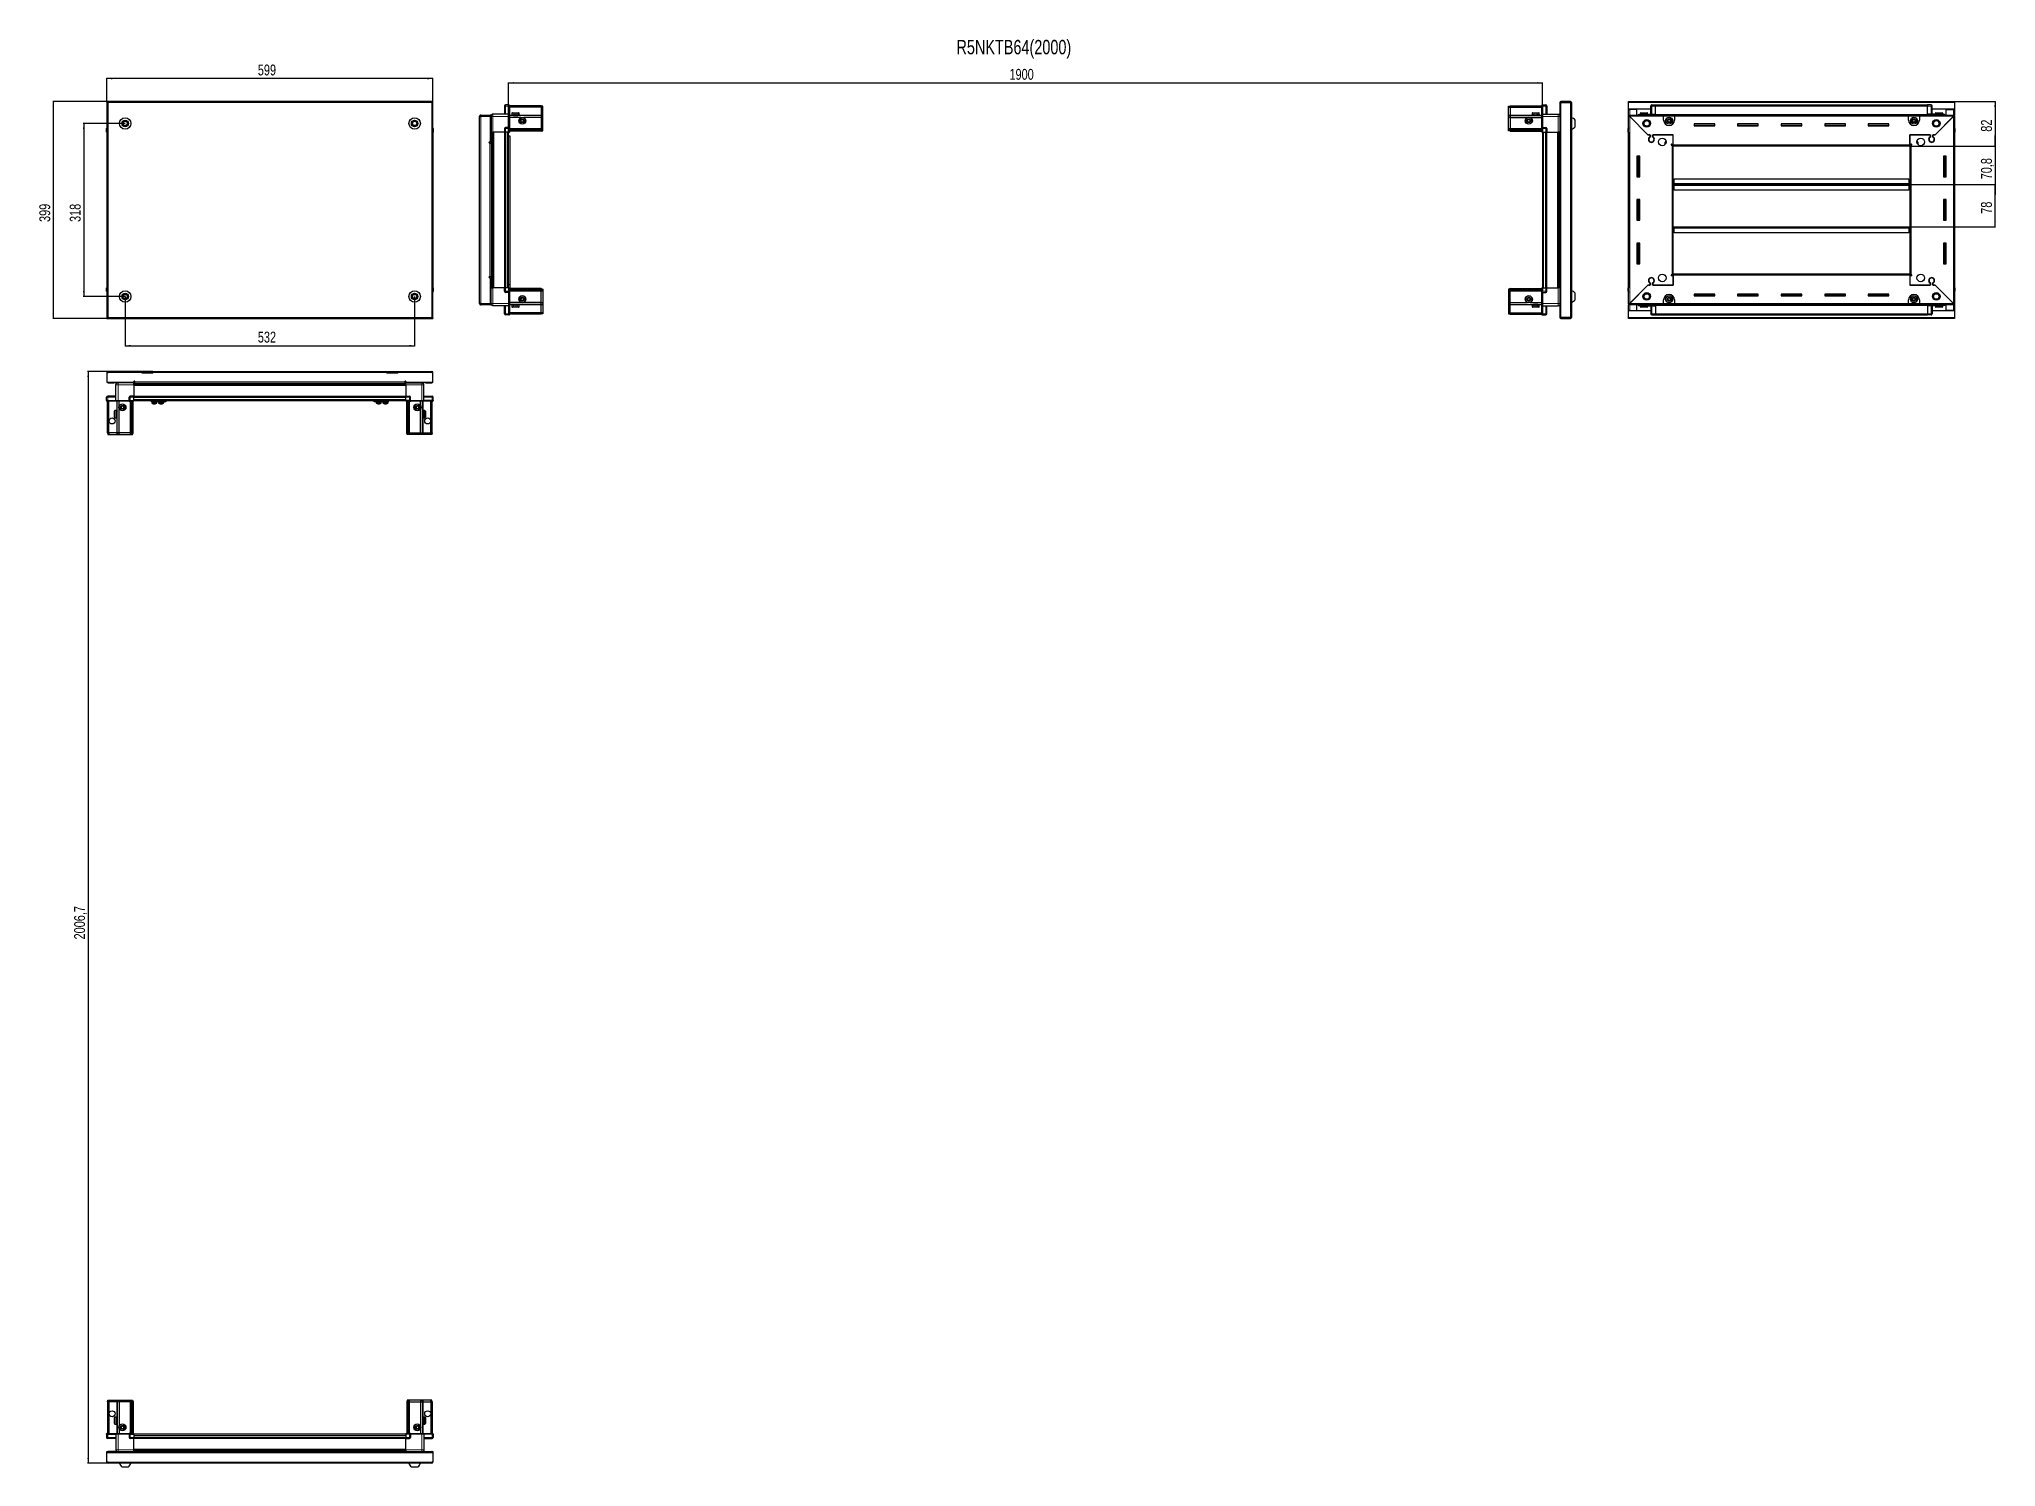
# Model space of a CAD drawing. Header units: millimetres. Extents: x 899 to 4495, y -816 to 1808.
import ezdxf

# ---------------------------------------------------------------- set-up
doc = ezdxf.new("R2010")
doc.units = ezdxf.units.MM
doc.layers.add('FORMAT', color=7, linetype='Continuous')
doc.styles.add('SLDTEXTSTYLE0', font='TXT', dxfattribs={"width": 0.75})
doc.dimstyles.new('SLDDIMSTYLE0', dxfattribs={"dimtxt": 20, "dimasz": 10, "dimexe": 0, "dimexo": 0.0625, "dimgap": 5, "dimtad": 2, "dimdec": 1, "dimrnd": 1e-09, "dimzin": 12, "dimdsep": 46, "dimtxsty": 'SLDTEXTSTYLE0', "dimsah": 1, "dimcen": 0.09, "dimadec": 0, "dimazin": 3, "dimtfac": 1, "dimtofl": 0, "dimtmove": 0, "dimatfit": 3, "dimfxl": 0, "dimfrac": 2, "dimtolj": 1, "dimtzin": 12, "dimarcsym": 0})
doc.dimstyles.new('SLDDIMSTYLE1', dxfattribs={"dimtxt": 20, "dimasz": 10, "dimexe": 0, "dimexo": 0.0625, "dimgap": 5, "dimtad": 2, "dimdec": 1, "dimrnd": 1e-09, "dimzin": 12, "dimdsep": 46, "dimtxsty": 'SLDTEXTSTYLE0', "dimsah": 1, "dimcen": 0.09, "dimadec": 0, "dimazin": 3, "dimtfac": 1, "dimtmove": 0, "dimatfit": 0, "dimfxl": 0, "dimfrac": 2, "dimtolj": 1, "dimtzin": 12, "dimarcsym": 0})

msp = doc.modelspace()

# ---------------------------------------------------------------- texts
at = {"layer": 'FORMAT', "insert": (2585.2, 1806.46), "char_height": 26.4583, "attachment_point": 1, "style": 'SLDTEXTSTYLE0'}
msp.add_mtext('R5NKTB64(2000)', dxfattribs=at)

# ---------------------------------------------------------------- blocks, each defined once
blk = doc.blocks.new('_D')
at = {"layer": 'FORMAT'}
for p, q in [((1024, 1693.4), (924.5, 1693.4)), ((925.5, 1294.4), (925.5, 1693.4)), ((1024, 1294.4), (924.5, 1294.4))]:
    blk.add_line(p, q, dxfattribs=at)
for points in [[(925.5, 1693.4), (923.9, 1683.4), (927, 1683.4)], [(925.5, 1294.4), (927, 1304.4), (923.9, 1304.4)]]:
    blk.add_solid(points, dxfattribs=at)
at = {"layer": 'FORMAT', "insert": (899.7, 1471.8), "char_height": 20, "attachment_point": 1, "rotation": 90, "style": 'SLDTEXTSTYLE0'}
blk.add_mtext('399', dxfattribs=at)
blk = doc.blocks.new('_D_1')
at = {"layer": 'FORMAT'}
for p, q in [((1024, 1693.4), (1024, 1736.4)), ((1623, 1735.4), (1024, 1735.4)), ((1623, 1693.4), (1623, 1736.4))]:
    blk.add_line(p, q, dxfattribs=at)
for points in [[(1024, 1735.4), (1034, 1733.9), (1034, 1737)], [(1623, 1735.4), (1613, 1737), (1613, 1733.9)]]:
    blk.add_solid(points, dxfattribs=at)
at = {"layer": 'FORMAT', "insert": (1301.3, 1761.2), "char_height": 20, "attachment_point": 1, "style": 'SLDTEXTSTYLE0'}
blk.add_mtext('599', dxfattribs=at)
blk = doc.blocks.new('_D_2')
at = {"layer": 'FORMAT'}
for p, q in [((1057.5, 1334.9), (1057.5, 1243.4)), ((1589.5, 1334.9), (1589.5, 1243.4)), ((1057.5, 1244.4), (1589.5, 1244.4))]:
    blk.add_line(p, q, dxfattribs=at)
for points in [[(1057.5, 1244.4), (1067.5, 1242.9), (1067.5, 1246)], [(1589.5, 1244.4), (1579.5, 1246), (1579.5, 1242.9)]]:
    blk.add_solid(points, dxfattribs=at)
at = {"layer": 'FORMAT', "insert": (1301.3, 1270.2), "char_height": 20, "attachment_point": 1, "style": 'SLDTEXTSTYLE0'}
blk.add_mtext('532', dxfattribs=at)
blk = doc.blocks.new('_D_3')
at = {"layer": 'FORMAT'}
for p, q in [((1057.5, 1652.9), (980.5, 1652.9)), ((981.5, 1652.9), (981.5, 1334.9)), ((1057.5, 1334.9), (980.5, 1334.9))]:
    blk.add_line(p, q, dxfattribs=at)
for points in [[(981.5, 1652.9), (979.9, 1642.9), (983, 1642.9)], [(981.5, 1334.9), (983, 1344.9), (979.9, 1344.9)]]:
    blk.add_solid(points, dxfattribs=at)
at = {"layer": 'FORMAT', "insert": (955.7, 1471.8), "char_height": 20, "attachment_point": 1, "rotation": 90, "style": 'SLDTEXTSTYLE0'}
blk.add_mtext('318', dxfattribs=at)
blk = doc.blocks.new('_D_4')
at = {"layer": 'FORMAT'}
for p, q in [((1762.2, 1636.9), (1762.2, 1728.4)), ((1762.2, 1727.4), (3662.2, 1727.4)), ((3662.2, 1636.9), (3662.2, 1728.4))]:
    blk.add_line(p, q, dxfattribs=at)
for points in [[(1762.2, 1727.4), (1772.2, 1725.9), (1772.2, 1729)], [(3662.2, 1727.4), (3652.2, 1729), (3652.2, 1725.9)]]:
    blk.add_solid(points, dxfattribs=at)
at = {"layer": 'FORMAT', "insert": (2682.6, 1753.2), "char_height": 20, "attachment_point": 1, "style": 'SLDTEXTSTYLE0'}
blk.add_mtext('1900', dxfattribs=at)
blk = doc.blocks.new('_D_5')
at = {"layer": 'FORMAT'}
for p, q in [((4419.3, 1693.4), (4494.8, 1693.4)), ((4493.8, 1693.4), (4493.8, 1611.4)), ((4337.3, 1611.4), (4494.8, 1611.4))]:
    blk.add_line(p, q, dxfattribs=at)
for points in [[(4493.8, 1693.4), (4492.3, 1683.4), (4495.3, 1683.4)], [(4493.8, 1611.4), (4495.3, 1621.4), (4492.3, 1621.4)]]:
    blk.add_solid(points, dxfattribs=at)
at = {"layer": 'FORMAT', "insert": (4468, 1637.7), "char_height": 20, "attachment_point": 1, "rotation": 90, "style": 'SLDTEXTSTYLE0'}
blk.add_mtext('82', dxfattribs=at)
blk = doc.blocks.new('_D_6')
at = {"layer": 'FORMAT'}
for p, q in [((4493.8, 1611.4), (4493.8, 1630.7)), ((4337.3, 1611.4), (4494.8, 1611.4)), ((4493.8, 1611.4), (4493.8, 1540.7)), ((4336.3, 1540.7), (4494.8, 1540.7)), ((4493.8, 1540.7), (4493.8, 1521.5))]:
    blk.add_line(p, q, dxfattribs=at)
for points in [[(4493.8, 1611.4), (4495.3, 1621.4), (4492.3, 1621.4)], [(4493.8, 1540.7), (4492.3, 1530.7), (4495.3, 1530.7)]]:
    blk.add_solid(points, dxfattribs=at)
at = {"layer": 'FORMAT', "insert": (4468, 1550.2), "char_height": 20, "attachment_point": 1, "rotation": 90, "style": 'SLDTEXTSTYLE0'}
blk.add_mtext('70,8', dxfattribs=at)
blk = doc.blocks.new('_D_7')
at = {"layer": 'FORMAT'}
for p, q in [((4336.3, 1540.7), (4494.8, 1540.7)), ((4493.8, 1462.7), (4493.8, 1540.7)), ((4336.3, 1462.7), (4494.8, 1462.7))]:
    blk.add_line(p, q, dxfattribs=at)
for points in [[(4493.8, 1540.7), (4492.3, 1530.7), (4495.3, 1530.7)], [(4493.8, 1462.7), (4495.3, 1472.7), (4492.3, 1472.7)]]:
    blk.add_solid(points, dxfattribs=at)
at = {"layer": 'FORMAT', "insert": (4468, 1486.9), "char_height": 20, "attachment_point": 1, "rotation": 90, "style": 'SLDTEXTSTYLE0'}
blk.add_mtext('78', dxfattribs=at)
blk = doc.blocks.new('_D_8')
at = {"layer": 'FORMAT'}
for p, q in [((1108.5, 1197.1), (988.5, 1197.1)), ((989.5, 1197.1), (989.5, -809.6)), ((1026.1, -809.6), (988.5, -809.6))]:
    blk.add_line(p, q, dxfattribs=at)
for points in [[(989.5, 1197.1), (987.9, 1187.1), (991, 1187.1)], [(989.5, -809.6), (991, -799.6), (987.9, -799.6)]]:
    blk.add_solid(points, dxfattribs=at)
at = {"layer": 'FORMAT', "insert": (963.7, 153.2), "char_height": 20, "attachment_point": 1, "rotation": 90, "style": 'SLDTEXTSTYLE0'}
blk.add_mtext('2006,7', dxfattribs=at)

# ---------------------------------------------------------------- dimensions: what is measured, and where the dimension line sits
at = {"layer": 'FORMAT'}
dim = msp.add_linear_dim(base=(1023.97, 1735.43), p1=(1622.97, 1693.43), p2=(1023.97, 1693.43), dimstyle='SLDDIMSTYLE0', dxfattribs=at)
dim.commit()
dim.dimension.update_dxf_attribs({"geometry": '_D_1', "text_midpoint": (1323.47, 1735.43), "dimtype": 160})
for base, p1, p2, angle, dimstyle, picture, middle in [((3662.2, 1727.43), (1762.2, 1636.93), (3662.2, 1636.93), 0, 'SLDDIMSTYLE0', '_D_4', (2712.2, 1727.43)), ((925.47, 1693.43), (1023.97, 1294.43), (1023.97, 1693.43), 90, 'SLDDIMSTYLE0', '_D', (925.47, 1493.93)), ((4493.81, 1611.43), (4419.31, 1693.43), (4337.31, 1611.43), 90, 'SLDDIMSTYLE0', '_D_5', (4493.81, 1652.43)), ((981.47, 1334.93), (1057.47, 1652.93), (1057.47, 1334.93), 90, 'SLDDIMSTYLE0', '_D_3', (981.47, 1493.93)), ((4493.80555068, 1540.68399816), (4337.30519378, 1611.43399816), (4336.30519378, 1540.68399816), 90, 'SLDDIMSTYLE1', '_D_6', (4493.80555068, 1576.05899816)), ((4493.80555068, 1540.68399816), (4336.30519378, 1462.73399816), (4336.30519378, 1540.68399816), 90, 'SLDDIMSTYLE0', '_D_7', (4493.80555068, 1501.70899816)), ((1589.47, 1244.43), (1057.47, 1334.93), (1589.47, 1334.93), 0, 'SLDDIMSTYLE0', '_D_2', (1323.47, 1244.43)), ((989.47, -809.55), (1108.47, 1197.15), (1026.07, -809.55), 90, 'SLDDIMSTYLE0', '_D_8', (989.47, 193.8))]:
    dim = msp.add_linear_dim(base=base, p1=p1, p2=p2, angle=angle, dimstyle=dimstyle, dxfattribs=at)
    dim.commit()
    dim.dimension.update_dxf_attribs({"geometry": picture, "text_midpoint": middle, "dimtype": 160})

# ---------------------------------------------------------------- linework, layer by layer
at = {"color": 7, "linetype": 'Continuous', "lineweight": 25}
for p, q in [((1026.07, 1693.43), (1023.97, 1693.43)), ((1023.97, 1691.93), (1023.97, 1693.43)), ((1023.97, 1691.93), (1026.07, 1691.93)), ((1023.97, 1691.93), (1023.97, 1691.33)), ((1023.97, 1691.33), (1023.97, 1296.53)), ((1023.97, 1691.33), (1026.07, 1691.33)), ((1026.07, 1693.43), (1026.07, 1691.33)), ((1620.87, 1693.43), (1026.07, 1693.43)), ((1620.87, 1691.33), (1620.87, 1693.43)), ((1622.97, 1693.43), (1620.87, 1693.43)), ((1620.87, 1691.93), (1622.97, 1691.93)), ((1620.87, 1691.33), (1622.97, 1691.33)), ((1622.97, 1691.93), (1622.97, 1693.43)), ((1622.97, 1691.33), (1622.97, 1691.93)), ((1622.97, 1296.53), (1622.97, 1691.33)), ((3694.05, 1691.33), (3694.05, 1678.93)), ((3695.55, 1691.33), (3695.55, 1678.93)), ((3696.05, 1678.43), (3696.05, 1691.33)), ((3696.05, 1691.33), (3713.45, 1691.33)), ((3713.45, 1693.43), (3696.15, 1693.43)), ((3713.45, 1691.93), (3696.15, 1691.93)), ((3713.45, 1691.93), (3713.45, 1693.43)), ((3713.45, 1691.33), (3715.55, 1691.33)), ((3715.55, 1691.33), (3715.55, 1296.53)), ((3820.31, 1693.43), (4419.31, 1693.43)), ((3820.31, 1691.33), (3820.31, 1693.43)), ((3820.31, 1678.93), (3820.31, 1691.33)), ((4419.31, 1693.43), (4419.31, 1691.33)), ((4419.31, 1691.33), (4419.31, 1678.93)), ((1710.35, 1666.08), (1708.85, 1666.08)), ((1708.85, 1665.58), (1708.85, 1666.08)), ((1708.85, 1322.28), (1708.85, 1665.58)), ((1710.95, 1666.68), (1710.95, 1668.18)), ((1710.95, 1668.18), (1711.85, 1668.18)), ((1710.95, 1666.68), (1711.85, 1666.68)), ((1710.95, 1666.18), (1728.35, 1666.18)), ((1711.85, 1668.18), (1728.35, 1668.18)), ((1711.85, 1666.68), (1711.85, 1668.18)), ((1711.85, 1666.68), (1728.35, 1666.68)), ((1728.35, 1666.68), (1728.35, 1668.18)), ((1729.85, 1666.18), (1728.35, 1666.18)), ((1728.35, 1666.18), (1728.35, 1618.68)), ((1729.85, 1665.93), (1729.85, 1636.93)), ((1762.35, 1669.93), (1733.35, 1669.93)), ((1754.35, 1684.93), (1754.35, 1669.93)), ((1762.35, 1686.93), (1756.35, 1686.93)), ((1762.35, 1686.93), (1762.68, 1686.93)), ((1762.35, 1686.93), (1762.35, 1684.93)), ((1762.35, 1670.13), (1762.35, 1684.93)), ((1762.35, 1670.13), (1762.35, 1684.93)), ((1762.35, 1669.93), (1762.35, 1670.13)), ((1762.35, 1669.93), (1763.55, 1669.93)), ((1762.35, 1665.93), (1762.35, 1669.93)), ((1762.35, 1645.63), (1762.35, 1665.93)), ((1763.55, 1686.43), (1762.68, 1686.93)), ((1763.55, 1684.93), (1763.55, 1686.43)), ((1821.85, 1685.43), (1763.55, 1685.43)), ((1763.55, 1684.93), (1763.55, 1670.13)), ((1821.85, 1682.93), (1763.55, 1682.93)), ((1763.55, 1670.13), (1763.55, 1669.93)), ((1763.55, 1669.93), (1763.55, 1665.93)), ((1821.85, 1667.43), (1763.55, 1667.43)), ((1763.55, 1665.93), (1763.55, 1645.63)), ((1784.85, 1663.93), (1763.55, 1663.93)), ((1768.35, 1671.83), (1768.35, 1669.43)), ((1768.35, 1669.43), (1768.35, 1668.93)), ((1768.35, 1668.93), (1768.48, 1668.93)), ((1768.67, 1669.43), (1768.48, 1669.43)), ((1768.48, 1669.43), (1768.48, 1668.93)), ((1768.48, 1668.93), (1768.67, 1668.93)), ((1768.67, 1669.43), (1768.67, 1668.93)), ((1768.67, 1668.93), (1769.2, 1668.93)), ((1769.15, 1672.63), (1776.32, 1672.63)), ((1769.6, 1669.43), (1769.2, 1669.43)), ((1769.2, 1669.43), (1769.2, 1668.93)), ((1769.2, 1668.93), (1769.6, 1668.93)), ((1769.6, 1669.43), (1769.6, 1668.93)), ((1769.6, 1668.93), (1770.47, 1668.93)), ((1770.45, 1668.93), (1770.45, 1668.83)), ((1770.45, 1668.83), (1779.25, 1668.83)), ((1771.04, 1669.43), (1770.47, 1669.43)), ((1770.47, 1669.43), (1770.47, 1668.93)), ((1770.47, 1668.93), (1771.04, 1668.93)), ((1770.85, 1668.43), (1771.54, 1667.95)), ((1770.85, 1668.43), (1775.88, 1668.43)), ((1771.54, 1667.95), (1770.85, 1667.47)), ((1770.85, 1667.47), (1770.85, 1667.43)), ((1770.85, 1667.47), (1775.88, 1667.47)), ((1771.04, 1669.43), (1771.04, 1668.93)), ((1771.04, 1668.93), (1772.17, 1668.93)), ((1771.54, 1667.95), (1775.7, 1667.95)), ((1772.86, 1669.43), (1772.17, 1669.43)), ((1772.17, 1669.43), (1772.17, 1668.93)), ((1772.17, 1668.93), (1772.86, 1668.93)), ((1772.86, 1669.43), (1772.86, 1668.93)), ((1772.86, 1668.93), (1774.13, 1668.93)), ((1774.87, 1669.43), (1774.13, 1669.43)), ((1774.13, 1669.43), (1774.13, 1668.93)), ((1774.13, 1668.93), (1774.36, 1668.93)), ((1774.36, 1669.43), (1774.36, 1668.93)), ((1774.86, 1669.43), (1774.86, 1668.93)), ((1774.86, 1668.93), (1774.87, 1668.93)), ((1774.87, 1669.43), (1774.87, 1668.93)), ((1774.87, 1668.93), (1776.16, 1668.93)), ((1775.7, 1667.95), (1778.16, 1667.95)), ((1775.88, 1668.43), (1778.85, 1668.43)), ((1775.88, 1667.47), (1778.85, 1667.47)), ((1776.88, 1669.43), (1776.16, 1669.43)), ((1776.16, 1669.43), (1776.16, 1668.93)), ((1776.22, 1669.43), (1776.22, 1668.93)), ((1776.22, 1668.93), (1776.88, 1668.93)), ((1776.32, 1672.63), (1780.55, 1672.63)), ((1776.88, 1669.43), (1776.88, 1668.93)), ((1776.88, 1668.93), (1778.07, 1668.93)), ((1778.69, 1669.43), (1778.07, 1669.43)), ((1778.07, 1669.43), (1778.07, 1668.93)), ((1778.07, 1668.93), (1778.69, 1668.93)), ((1778.16, 1667.95), (1778.85, 1668.43)), ((1778.85, 1667.47), (1778.16, 1667.95)), ((1778.69, 1669.43), (1778.69, 1668.93)), ((1778.69, 1668.93), (1779.65, 1668.93)), ((1778.85, 1667.43), (1778.85, 1667.47)), ((1779.25, 1668.83), (1779.25, 1668.93)), ((1780.12, 1669.43), (1779.65, 1669.43)), ((1779.65, 1669.43), (1779.65, 1668.93)), ((1779.65, 1668.93), (1780.12, 1668.93)), ((1780.12, 1669.43), (1780.12, 1668.93)), ((1780.12, 1668.93), (1780.77, 1668.93)), ((1781.04, 1669.43), (1780.77, 1669.43)), ((1780.77, 1669.43), (1780.77, 1668.93)), ((1780.77, 1668.93), (1781.04, 1668.93)), ((1781.04, 1669.43), (1781.04, 1668.93)), ((1781.04, 1668.93), (1781.31, 1668.93)), ((1781.35, 1669.43), (1781.31, 1669.43)), ((1781.31, 1669.43), (1781.31, 1668.93)), ((1781.31, 1668.93), (1781.35, 1668.93)), ((1781.35, 1669.43), (1781.35, 1671.83)), ((1781.35, 1669.43), (1781.35, 1668.93)), ((1821.85, 1663.93), (1789.85, 1663.93)), ((1821.85, 1685.43), (1821.85, 1682.93)), ((1824.85, 1684.63), (1821.85, 1685.43)), ((1821.85, 1682.93), (1821.85, 1668.43)), ((1824.85, 1682.78), (1821.85, 1682.93)), ((1821.85, 1668.43), (1821.85, 1667.43)), ((1821.85, 1667.43), (1821.85, 1663.93)), ((1824.85, 1666.63), (1821.85, 1667.43)), ((1821.85, 1663.93), (1821.85, 1643.43)), ((1821.85, 1663.93), (1824.85, 1663.6)), ((1824.85, 1682.78), (1824.85, 1684.63)), ((1824.85, 1668.43), (1824.85, 1682.78)), ((1824.85, 1666.63), (1824.85, 1668.43)), ((1824.85, 1663.6), (1824.85, 1666.63)), ((1824.85, 1643.43), (1824.85, 1663.6)), ((3599.55, 1684.63), (3602.55, 1685.43)), ((3599.55, 1682.78), (3599.55, 1684.63)), ((3599.55, 1682.78), (3602.55, 1682.93)), ((3599.55, 1668.43), (3599.55, 1682.78)), ((3599.55, 1666.63), (3599.55, 1668.43)), ((3599.55, 1666.63), (3602.55, 1667.43)), ((3599.55, 1663.6), (3599.55, 1666.63)), ((3602.55, 1663.93), (3599.55, 1663.6)), ((3599.55, 1643.43), (3599.55, 1663.6)), ((3602.55, 1685.43), (3602.55, 1682.93)), ((3602.55, 1685.43), (3660.85, 1685.43)), ((3602.55, 1682.93), (3602.55, 1668.43)), ((3602.55, 1682.93), (3660.85, 1682.93)), ((3602.55, 1668.43), (3602.55, 1667.43)), ((3602.55, 1667.43), (3602.55, 1663.93)), ((3602.55, 1667.43), (3660.85, 1667.43)), ((3602.55, 1663.93), (3602.55, 1643.43)), ((3602.55, 1663.93), (3634.55, 1663.93)), ((3639.55, 1663.93), (3660.85, 1663.93)), ((3643.05, 1671.83), (3643.05, 1668.93)), ((3643.05, 1668.93), (3643.09, 1668.93)), ((3643.21, 1669.43), (3643.09, 1669.43)), ((3643.09, 1669.43), (3643.09, 1668.93)), ((3643.09, 1668.93), (3643.21, 1668.93)), ((3643.21, 1669.43), (3643.21, 1668.93)), ((3643.21, 1668.93), (3643.62, 1668.93)), ((3643.96, 1669.43), (3643.62, 1669.43)), ((3643.62, 1669.43), (3643.62, 1668.93)), ((3643.62, 1668.93), (3643.96, 1668.93)), ((3643.85, 1672.63), (3655.25, 1672.63)), ((3643.96, 1669.43), (3643.96, 1668.93)), ((3643.96, 1668.93), (3644.73, 1668.93)), ((3645.25, 1669.43), (3644.73, 1669.43)), ((3644.73, 1669.43), (3644.73, 1668.93)), ((3644.73, 1668.93), (3645.25, 1668.93)), ((3645.15, 1668.93), (3645.15, 1668.83)), ((3645.15, 1668.83), (3653.95, 1668.83)), ((3645.25, 1669.43), (3645.25, 1668.93)), ((3645.25, 1668.93), (3646.31, 1668.93)), ((3645.55, 1668.43), (3646.24, 1667.95)), ((3645.55, 1668.43), (3653.55, 1668.43)), ((3646.24, 1667.95), (3645.55, 1667.47)), ((3645.55, 1667.47), (3645.55, 1667.43)), ((3645.55, 1667.47), (3653.55, 1667.47)), ((3646.24, 1667.95), (3652.86, 1667.95)), ((3646.97, 1669.43), (3646.31, 1669.43)), ((3646.31, 1669.43), (3646.31, 1668.93)), ((3646.31, 1668.93), (3646.97, 1668.93)), ((3646.97, 1669.43), (3646.97, 1668.93)), ((3646.97, 1668.93), (3648.21, 1668.93)), ((3648.94, 1669.43), (3648.21, 1669.43)), ((3648.21, 1669.43), (3648.21, 1668.93)), ((3648.21, 1668.93), (3648.64, 1668.93)), ((3648.64, 1669.43), (3648.64, 1668.93)), ((3648.94, 1669.43), (3648.94, 1668.93)), ((3648.94, 1668.93), (3650.24, 1668.93)), ((3650.97, 1669.43), (3650.24, 1669.43)), ((3650.24, 1669.43), (3650.24, 1668.93)), ((3650.51, 1669.43), (3650.51, 1668.93)), ((3650.51, 1668.93), (3650.97, 1668.93)), ((3650.97, 1669.43), (3650.97, 1668.93)), ((3650.97, 1668.93), (3652.2, 1668.93)), ((3652.86, 1669.43), (3652.2, 1669.43)), ((3652.2, 1669.43), (3652.2, 1668.93)), ((3652.2, 1668.93), (3652.86, 1668.93)), ((3652.86, 1669.43), (3652.86, 1668.93)), ((3652.86, 1668.93), (3653.91, 1668.93)), ((3652.86, 1667.95), (3653.55, 1668.43)), ((3653.55, 1667.47), (3652.86, 1667.95)), ((3653.55, 1667.43), (3653.55, 1667.47)), ((3654.43, 1669.43), (3653.91, 1669.43)), ((3653.91, 1669.43), (3653.91, 1668.93)), ((3653.91, 1668.93), (3654.43, 1668.93)), ((3653.95, 1668.83), (3653.95, 1668.93)), ((3654.43, 1669.43), (3654.43, 1668.93)), ((3654.43, 1668.93), (3655.18, 1668.93)), ((3655.52, 1669.43), (3655.18, 1669.43)), ((3655.18, 1669.43), (3655.18, 1668.93)), ((3655.18, 1668.93), (3655.52, 1668.93)), ((3655.52, 1669.43), (3655.52, 1668.93)), ((3655.52, 1668.93), (3655.91, 1668.93)), ((3656.02, 1669.43), (3655.91, 1669.43)), ((3655.91, 1669.43), (3655.91, 1668.93)), ((3655.91, 1668.93), (3656.02, 1668.93)), ((3656.02, 1669.43), (3656.02, 1668.93)), ((3656.02, 1668.93), (3656.05, 1668.93)), ((3656.05, 1668.93), (3656.05, 1671.83)), ((3661.71, 1686.93), (3660.85, 1686.43)), ((3661.71, 1686.93), (3660.85, 1686.43)), ((3660.85, 1686.43), (3660.85, 1684.93)), ((3660.85, 1670.13), (3660.85, 1684.93)), ((3660.85, 1669.93), (3660.85, 1670.13)), ((3662.05, 1669.93), (3660.85, 1669.93)), ((3660.85, 1665.93), (3660.85, 1669.93)), ((3660.85, 1645.63), (3660.85, 1665.93)), ((3662.05, 1686.93), (3661.71, 1686.93)), ((3662.05, 1686.93), (3661.71, 1686.93)), ((3662.05, 1684.93), (3662.05, 1686.93)), ((3662.05, 1686.93), (3662.05, 1686.93)), ((3662.05, 1686.93), (3668.05, 1686.93)), ((3662.05, 1684.93), (3662.05, 1670.13)), ((3662.05, 1670.13), (3662.05, 1669.93)), ((3662.05, 1669.93), (3662.05, 1665.93)), ((3662.05, 1669.93), (3691.05, 1669.93)), ((3662.05, 1665.93), (3662.05, 1645.63)), ((3670.05, 1684.93), (3670.05, 1669.93)), ((3693.95, 1678.43), (3693.95, 1309.43)), ((3693.95, 1678.43), (3696.05, 1678.43)), ((3694.05, 1678.93), (3695.55, 1678.93)), ((3722.15, 1646.93), (3722.15, 1658.93)), ((3861.31, 1678.93), (3820.31, 1678.93)), ((3820.31, 1678.43), (3820.31, 1678.93)), ((3820.31, 1668.18), (3820.31, 1678.43)), ((3820.31, 1678.43), (3822.41, 1678.43)), ((3820.31, 1666.68), (3820.31, 1668.18)), ((3820.31, 1668.18), (3821.31, 1668.18)), ((3820.31, 1666.18), (3820.31, 1666.68)), ((3820.31, 1666.68), (3821.31, 1666.68)), ((3820.31, 1321.68), (3820.31, 1666.18)), ((3821.81, 1666.18), (3820.31, 1666.18)), ((3821.31, 1666.68), (3821.31, 1668.18)), ((3821.31, 1668.18), (3884.81, 1668.18)), ((3821.81, 1678.43), (3821.81, 1678.93)), ((3821.91, 1666.08), (3855.81, 1632.18)), ((3835.31, 1678.43), (3822.41, 1678.43)), ((3856.51, 1631.48), (3822.41, 1665.58)), ((3835.31, 1668.18), (3835.31, 1678.43)), ((3840.81, 1669.93), (3869.81, 1669.93)), ((3842.31, 1671.83), (3842.31, 1669.93)), ((3843.11, 1672.63), (3854.51, 1672.63)), ((3855.31, 1669.93), (3855.31, 1671.83)), ((3861.31, 1669.93), (3861.31, 1684.93)), ((3861.98, 1686.43), (3861.98, 1686.43)), ((3863.31, 1686.93), (3869.81, 1686.93)), ((3863.31, 1686.93), (3869.81, 1686.93)), ((3869.73, 1668.18), (3869.81, 1669.9)), ((3869.81, 1686.93), (3869.8, 1686.93)), ((3869.81, 1686.93), (3869.81, 1686.93)), ((3869.81, 1686.93), (3869.81, 1684.93)), ((4369.81, 1686.78), (3869.81, 1686.78)), ((3869.81, 1669.93), (3869.81, 1684.93)), ((3869.81, 1669.93), (3869.81, 1669.43)), ((3869.81, 1668.78), (4369.81, 1668.78)), ((3884.81, 1666.08), (3884.81, 1668.18)), ((3884.81, 1668.18), (3904.81, 1668.18)), ((3884.81, 1666.68), (3904.81, 1666.68)), ((3884.81, 1659.18), (3884.81, 1666.08)), ((3904.81, 1668.18), (3904.81, 1666.08)), ((3904.81, 1668.18), (4334.81, 1668.18)), ((3904.81, 1666.08), (3904.81, 1659.18)), ((4334.81, 1666.08), (4334.81, 1668.18)), ((4334.81, 1668.18), (4354.81, 1668.18)), ((4334.81, 1666.68), (4354.81, 1666.68)), ((4334.81, 1659.18), (4334.81, 1666.08)), ((4354.81, 1668.18), (4418.31, 1668.18)), ((4354.81, 1668.18), (4354.81, 1666.08)), ((4354.81, 1666.08), (4354.81, 1659.18)), ((4369.81, 1686.93), (4369.81, 1686.93)), ((4376.31, 1686.93), (4369.81, 1686.93)), ((4376.31, 1686.93), (4369.81, 1686.93)), ((4369.81, 1686.93), (4369.81, 1684.93)), ((4369.81, 1669.93), (4369.81, 1684.93)), ((4369.81, 1669.93), (4369.81, 1669.43)), ((4398.81, 1669.93), (4369.81, 1669.93)), ((4369.81, 1669.9), (4369.88, 1668.18)), ((4378.31, 1684.93), (4378.31, 1684.93)), ((4378.31, 1669.93), (4378.31, 1684.93)), ((4419.31, 1678.93), (4378.31, 1678.93)), ((4417.21, 1665.58), (4383.11, 1631.48)), ((4383.81, 1632.18), (4417.71, 1666.08)), ((4384.31, 1671.83), (4384.31, 1669.93)), ((4385.11, 1672.63), (4396.51, 1672.63)), ((4397.31, 1669.93), (4397.31, 1671.83)), ((4404.31, 1668.18), (4404.31, 1678.43)), ((4404.31, 1678.43), (4417.21, 1678.43)), ((4417.21, 1678.43), (4419.31, 1678.43)), ((4417.81, 1678.43), (4417.81, 1678.93)), ((4417.81, 1666.18), (4419.31, 1666.18)), ((4418.31, 1666.68), (4418.31, 1668.18)), ((4418.31, 1668.18), (4419.31, 1668.18)), ((4418.31, 1666.68), (4419.31, 1666.68)), ((4419.31, 1678.43), (4419.31, 1678.93)), ((4419.31, 1678.43), (4419.31, 1668.18)), ((4419.31, 1666.68), (4419.31, 1668.18)), ((4419.31, 1666.68), (4419.31, 1666.18)), ((4419.31, 1666.18), (4419.31, 1321.68)), ((1023.47, 1643.43), (1023.47, 1636.93)), ((1023.47, 1636.93), (1023.47, 1643.43)), ((1023.47, 1636.93), (1023.47, 1636.93)), ((1023.97, 1636.93), (1023.47, 1636.93)), ((1023.62, 1636.93), (1023.62, 1350.93)), ((1622.97, 1644.76), (1622.97, 1644.76)), ((1622.97, 1636.93), (1623.47, 1636.93)), ((1623.32, 1350.93), (1623.32, 1636.93)), ((1623.47, 1643.43), (1623.47, 1636.93)), ((1623.47, 1636.93), (1623.47, 1643.43)), ((1623.47, 1636.93), (1623.47, 1636.93)), ((1623.47, 1636.93), (1623.47, 1636.93)), ((1728.35, 1618.68), (1727, 1618.68)), ((1728.35, 1639.68), (1729.85, 1639.68)), ((1729.85, 1636.93), (1728.35, 1636.93)), ((1730.5, 1350.93), (1730.5, 1636.93)), ((1732.29, 1636.93), (1732.29, 1350.93)), ((1732.33, 1636.93), (1732.33, 1350.93)), ((1754.35, 1636.93), (1733.35, 1636.93)), ((1754.35, 1643.43), (1754.35, 1636.93)), ((1754.35, 1636.93), (1756.35, 1636.93)), ((1755, 1350.93), (1755, 1636.93)), ((1762.35, 1645.43), (1756.35, 1645.43)), ((1762.35, 1636.93), (1756.35, 1636.93)), ((1762.2, 1350.93), (1762.2, 1636.93)), ((1762.2, 1629.93), (1764.7, 1629.93)), ((1762.35, 1645.43), (1762.35, 1645.63)), ((1762.35, 1645.43), (1762.35, 1643.43)), ((1762.35, 1645.43), (1763.55, 1645.43)), ((1762.35, 1636.93), (1762.35, 1643.43)), ((1762.35, 1636.93), (1762.35, 1643.43)), ((1762.35, 1636.93), (1762.68, 1636.93)), ((1762.35, 1636.93), (1762.35, 1636.93)), ((1762.68, 1636.93), (1762.68, 1643.43)), ((1763.55, 1636.93), (1762.68, 1636.93)), ((1762.68, 1636.93), (1762.68, 1636.93)), ((1763.55, 1645.63), (1763.55, 1645.43)), ((1763.55, 1644.76), (1763.55, 1645.43)), ((1763.55, 1644.76), (1763.55, 1636.93)), ((1821.85, 1642.43), (1763.55, 1642.43)), ((1821.85, 1641.43), (1763.55, 1641.43)), ((1821.85, 1639.93), (1763.55, 1639.93)), ((1821.85, 1638.43), (1763.55, 1638.43)), ((1764.7, 1629.93), (1764.7, 1356.43)), ((1821.85, 1643.43), (1821.85, 1642.43)), ((1821.85, 1642.43), (1821.85, 1641.43)), ((1821.85, 1642.43), (1824.85, 1641.63)), ((1821.85, 1641.43), (1821.85, 1639.93)), ((1821.85, 1641.43), (1824.85, 1640.89)), ((1821.85, 1639.93), (1824.85, 1640.39)), ((1821.85, 1639.93), (1821.85, 1638.43)), ((1821.85, 1638.43), (1824.85, 1639.24)), ((1824.85, 1641.63), (1824.85, 1643.43)), ((1824.85, 1640.89), (1824.85, 1641.63)), ((1824.85, 1640.39), (1824.85, 1640.89)), ((1824.85, 1639.24), (1824.85, 1640.39)), ((3599.55, 1641.63), (3599.55, 1643.43)), ((3602.55, 1642.43), (3599.55, 1641.63)), ((3599.55, 1640.89), (3599.55, 1641.63)), ((3602.55, 1641.43), (3599.55, 1640.89)), ((3599.55, 1640.39), (3599.55, 1640.89)), ((3602.55, 1639.93), (3599.55, 1640.39)), ((3599.55, 1639.24), (3599.55, 1640.39)), ((3602.55, 1638.43), (3599.55, 1639.24)), ((3602.55, 1643.43), (3602.55, 1642.43)), ((3602.55, 1642.43), (3602.55, 1641.43)), ((3602.55, 1642.43), (3660.85, 1642.43)), ((3602.55, 1641.43), (3660.85, 1641.43)), ((3602.55, 1641.43), (3602.55, 1639.93)), ((3602.55, 1639.93), (3660.85, 1639.93)), ((3602.55, 1639.93), (3602.55, 1638.43)), ((3602.55, 1638.43), (3660.85, 1638.43)), ((3660.85, 1645.43), (3660.85, 1645.63)), ((3662.05, 1645.43), (3660.85, 1645.43)), ((3660.85, 1645.43), (3660.85, 1644.76)), ((3660.85, 1636.93), (3660.85, 1644.76)), ((3661.71, 1636.93), (3660.85, 1636.93)), ((3661.71, 1643.43), (3661.71, 1636.93)), ((3662.05, 1636.93), (3661.71, 1636.93)), ((3662.05, 1645.63), (3662.05, 1645.43)), ((3662.05, 1643.43), (3662.05, 1645.43)), ((3662.05, 1645.43), (3668.05, 1645.43)), ((3662.05, 1643.43), (3662.05, 1645.43)), ((3662.05, 1643.43), (3662.05, 1636.93)), ((3662.05, 1636.93), (3668.05, 1636.93)), ((3662.2, 1636.93), (3662.2, 1350.93)), ((3670.05, 1636.93), (3668.05, 1636.93)), ((3669.4, 1636.93), (3669.4, 1350.93)), ((3670.05, 1643.43), (3670.05, 1636.93)), ((3670.05, 1636.93), (3691.05, 1636.93)), ((3692.07, 1350.93), (3692.07, 1636.93)), ((3692.11, 1350.93), (3692.11, 1636.93)), ((3693.9, 1636.93), (3693.9, 1350.93)), ((3819.8, 1643.43), (3819.8, 1636.93)), ((3819.8, 1636.93), (3819.81, 1636.93)), ((3819.81, 1636.93), (3819.81, 1643.43)), ((3820.31, 1636.93), (3819.81, 1636.93)), ((3819.96, 1636.93), (3819.96, 1350.93)), ((3855.81, 1632.18), (3860.01, 1632.18)), ((3857.21, 1632.18), (3856.51, 1631.48)), ((3859.31, 1632.18), (3857.21, 1632.18)), ((3859.31, 1632.18), (3859.31, 1628.29)), ((3860.01, 1632.18), (3860.01, 1627.9)), ((3860.31, 1619.32), (3860.31, 1618.56)), ((3864.61, 1632.18), (3902.31, 1632.18)), ((3864.61, 1627.9), (3864.61, 1632.18)), ((3865.31, 1628.29), (3865.31, 1632.18)), ((3902.31, 1632.18), (3865.31, 1632.18)), ((3889.04, 1620.83), (3887.81, 1618.68)), ((3887.81, 1614.6), (3887.81, 1618.68)), ((3902.31, 1613.53), (3902.31, 1632.18)), ((3902.31, 1614.93), (3902.31, 1632.18)), ((3978.81, 1651.93), (3940.81, 1651.93)), ((3940.81, 1651.93), (3940.81, 1648.43)), ((3978.81, 1649.18), (3940.81, 1649.18)), ((3940.81, 1648.43), (3978.81, 1648.43)), ((3978.81, 1648.43), (3978.81, 1651.93)), ((4058.81, 1651.93), (4020.81, 1651.93)), ((4020.81, 1651.93), (4020.81, 1648.43)), ((4058.81, 1649.18), (4020.81, 1649.18)), ((4020.81, 1648.43), (4058.81, 1648.43)), ((4058.81, 1648.43), (4058.81, 1651.93)), ((4138.81, 1651.93), (4100.81, 1651.93)), ((4100.81, 1651.93), (4100.81, 1648.43)), ((4138.81, 1649.18), (4100.81, 1649.18)), ((4100.81, 1648.43), (4138.81, 1648.43)), ((4138.81, 1648.43), (4138.81, 1651.93)), ((4218.81, 1651.93), (4180.81, 1651.93)), ((4180.81, 1651.93), (4180.81, 1648.43)), ((4218.81, 1649.18), (4180.81, 1649.18)), ((4180.81, 1648.43), (4218.81, 1648.43)), ((4218.81, 1648.43), (4218.81, 1651.93)), ((4298.81, 1651.93), (4260.81, 1651.93)), ((4260.81, 1651.93), (4260.81, 1648.43)), ((4298.81, 1649.18), (4260.81, 1649.18)), ((4260.81, 1648.43), (4298.81, 1648.43)), ((4298.81, 1648.43), (4298.81, 1651.93)), ((4337.31, 1632.18), (4375.01, 1632.18)), ((4337.31, 1613.53), (4337.31, 1632.18)), ((4337.31, 1632.18), (4337.31, 1614.93)), ((4374.31, 1632.18), (4337.31, 1632.18)), ((4351.81, 1618.68), (4350.57, 1620.83)), ((4351.81, 1618.68), (4351.81, 1614.6)), ((4374.31, 1632.18), (4374.31, 1628.29)), ((4375.01, 1632.18), (4375.01, 1627.9)), ((4379.31, 1619.32), (4379.31, 1618.56)), ((4379.61, 1632.18), (4383.81, 1632.18)), ((4379.61, 1627.9), (4379.61, 1632.18)), ((4382.41, 1632.18), (4380.31, 1632.18)), ((4380.31, 1628.29), (4380.31, 1632.18)), ((4383.11, 1631.48), (4382.41, 1632.18)), ((4419.31, 1644.76), (4419.31, 1644.76)), ((4419.31, 1636.93), (4419.81, 1636.93)), ((4419.66, 1350.93), (4419.66, 1636.93)), ((4419.81, 1643.43), (4419.81, 1636.93)), ((4419.81, 1636.93), (4419.81, 1643.43)), ((4419.81, 1636.93), (4419.81, 1636.93)), ((4419.81, 1636.93), (4419.81, 1636.93)), ((1727, 1616.68), (1727.75, 1616.68)), ((1727.75, 1616.68), (1729.85, 1616.68)), ((1729.85, 1616.68), (1729.85, 1371.18)), ((3840.81, 1592.93), (3835.81, 1592.93)), ((3835.81, 1592.93), (3835.81, 1554.93)), ((3837.96, 1554.93), (3837.96, 1592.93)), ((3839.75, 1554.93), (3839.75, 1592.93)), ((3839.78, 1554.93), (3839.78, 1592.93)), ((3840.81, 1554.93), (3840.81, 1592.93)), ((3899.46, 1614.93), (3902.31, 1614.93)), ((3900.21, 1612.93), (3899.46, 1612.93)), ((3900.21, 1612.93), (3902.31, 1612.93)), ((3902.31, 1613.93), (3900.31, 1613.93)), ((3900.31, 1613.93), (3900.31, 1612.93)), ((3902.31, 1611.43), (3902.31, 1613.53)), ((4337.31, 1611.43), (3902.31, 1611.43)), ((3902.31, 1376.43), (3902.31, 1611.43)), ((4337.31, 1614.93), (4340.16, 1614.93)), ((4339.31, 1613.93), (4337.31, 1613.93)), ((4337.31, 1613.53), (4337.31, 1611.43)), ((4337.31, 1612.93), (4339.41, 1612.93)), ((4337.31, 1611.43), (4337.31, 1376.43)), ((4339.31, 1612.93), (4339.31, 1613.93)), ((4340.16, 1612.93), (4339.41, 1612.93)), ((4398.81, 1592.93), (4398.81, 1554.93)), ((4403.81, 1592.93), (4398.81, 1592.93)), ((4399.83, 1592.93), (4399.83, 1554.93)), ((4399.86, 1592.93), (4399.86, 1554.93)), ((4401.66, 1592.93), (4401.66, 1554.93)), ((4403.81, 1554.93), (4403.81, 1592.93)), ((3835.81, 1554.93), (3840.81, 1554.93)), ((3904.31, 1550.68), (3903.31, 1549.68)), ((3903.31, 1549.68), (3903.31, 1542.78)), ((4335.31, 1550.68), (3904.31, 1550.68)), ((4336.31, 1549.68), (4335.31, 1550.68)), ((4336.31, 1542.78), (4336.31, 1549.68)), ((4398.81, 1554.93), (4403.81, 1554.93)), ((3840.81, 1512.93), (3835.81, 1512.93)), ((3835.81, 1512.93), (3835.81, 1474.93)), ((3837.96, 1474.93), (3837.96, 1512.93)), ((3839.75, 1474.93), (3839.75, 1512.93)), ((3839.78, 1474.93), (3839.78, 1512.93)), ((3840.81, 1474.93), (3840.81, 1512.93)), ((3903.06, 1540.68), (3902.31, 1540.68)), ((3903.31, 1543.53), (3903.06, 1543.53)), ((3903.06, 1543.53), (3903.06, 1540.68)), ((3903.06, 1540.68), (3903.06, 1537.83)), ((3903.06, 1537.83), (3903.31, 1537.83)), ((3903.31, 1540.68), (3903.31, 1542.78)), ((3903.31, 1538.58), (3903.31, 1540.68)), ((4336.31, 1540.68), (3903.31, 1540.68)), ((3903.31, 1538.58), (3903.31, 1531.68)), ((3903.31, 1531.68), (3904.31, 1530.68)), ((3904.31, 1530.68), (4335.31, 1530.68)), ((4335.31, 1530.68), (4336.31, 1531.68)), ((4336.56, 1543.53), (4336.31, 1543.53)), ((4336.31, 1542.78), (4336.31, 1540.68)), ((4336.31, 1540.68), (4336.31, 1538.58)), ((4336.31, 1531.68), (4336.31, 1538.58)), ((4336.31, 1537.83), (4336.56, 1537.83)), ((4336.56, 1540.68), (4336.56, 1543.53)), ((4336.56, 1537.83), (4336.56, 1540.68)), ((4337.31, 1540.68), (4336.56, 1540.68)), ((4398.81, 1512.93), (4398.81, 1474.93)), ((4403.81, 1512.93), (4398.81, 1512.93)), ((4399.83, 1512.93), (4399.83, 1474.93)), ((4399.86, 1512.93), (4399.86, 1474.93)), ((4401.66, 1512.93), (4401.66, 1474.93)), ((4403.81, 1474.93), (4403.81, 1512.93)), ((3835.81, 1474.93), (3840.81, 1474.93)), ((4398.81, 1474.93), (4403.81, 1474.93)), ((3902.31, 1462.73), (3903.06, 1462.73)), ((3903.06, 1462.73), (3903.06, 1459.88)), ((3903.06, 1459.88), (3903.31, 1459.88)), ((3903.31, 1460.63), (3903.31, 1462.73)), ((3903.31, 1462.73), (4336.31, 1462.73)), ((3903.31, 1460.63), (3903.31, 1453.73)), ((3903.31, 1453.73), (3904.31, 1452.73)), ((3904.31, 1452.73), (4335.31, 1452.73)), ((4335.31, 1452.73), (4336.31, 1453.73)), ((4336.31, 1462.73), (4336.31, 1460.63)), ((4336.31, 1453.73), (4336.31, 1460.63)), ((4336.31, 1459.88), (4336.56, 1459.88)), ((4336.56, 1459.88), (4336.56, 1462.73)), ((4336.56, 1462.73), (4337.31, 1462.73)), ((3840.81, 1432.93), (3835.81, 1432.93)), ((3835.81, 1432.93), (3835.81, 1394.93)), ((3837.96, 1394.93), (3837.96, 1432.93)), ((3839.75, 1394.93), (3839.75, 1432.93)), ((3839.78, 1394.93), (3839.78, 1432.93)), ((3840.81, 1394.93), (3840.81, 1432.93)), ((4398.81, 1432.93), (4398.81, 1394.93)), ((4403.81, 1432.93), (4398.81, 1432.93)), ((4399.83, 1432.93), (4399.83, 1394.93)), ((4399.86, 1432.93), (4399.86, 1394.93)), ((4401.66, 1432.93), (4401.66, 1394.93)), ((4403.81, 1394.93), (4403.81, 1432.93)), ((1727.75, 1371.18), (1727, 1371.18)), ((1727, 1369.18), (1728.35, 1369.18)), ((1729.85, 1371.18), (1727.75, 1371.18)), ((1728.35, 1369.18), (1728.35, 1321.68)), ((3835.81, 1394.93), (3840.81, 1394.93)), ((3860.31, 1369.31), (3860.31, 1368.55)), ((3899.46, 1374.93), (3900.21, 1374.93)), ((3902.31, 1372.93), (3899.46, 1372.93)), ((3902.31, 1374.93), (3900.21, 1374.93)), ((3900.31, 1374.93), (3900.31, 1373.93)), ((3900.31, 1373.93), (3902.31, 1373.93)), ((3902.31, 1374.33), (3902.31, 1376.43)), ((3902.31, 1376.43), (4337.31, 1376.43)), ((3902.31, 1374.33), (3902.31, 1355.68)), ((3902.31, 1355.68), (3902.31, 1372.93)), ((4337.31, 1376.43), (4337.31, 1374.33)), ((4339.41, 1374.93), (4337.31, 1374.93)), ((4337.31, 1374.33), (4337.31, 1355.68)), ((4337.31, 1373.93), (4339.31, 1373.93)), ((4337.31, 1372.93), (4337.31, 1355.68)), ((4340.16, 1372.93), (4337.31, 1372.93)), ((4339.31, 1373.93), (4339.31, 1374.93)), ((4339.41, 1374.93), (4340.16, 1374.93)), ((4379.31, 1369.31), (4379.31, 1368.55)), ((4398.81, 1394.93), (4403.81, 1394.93)), ((1023.47, 1350.93), (1023.47, 1350.93)), ((1023.47, 1344.43), (1023.47, 1350.93)), ((1023.47, 1350.93), (1023.47, 1350.93)), ((1023.47, 1350.93), (1023.47, 1344.43)), ((1023.97, 1350.93), (1023.47, 1350.93)), ((1023.97, 1343.11), (1023.97, 1343.11)), ((1622.97, 1350.93), (1623.47, 1350.93)), ((1623.47, 1350.93), (1623.47, 1350.93)), ((1623.47, 1344.43), (1623.47, 1350.93)), ((1623.47, 1350.93), (1623.47, 1344.43)), ((1729.85, 1350.93), (1728.35, 1350.93)), ((1729.85, 1348.18), (1728.35, 1348.18)), ((1729.85, 1321.93), (1729.85, 1350.93)), ((1754.35, 1350.93), (1733.35, 1350.93)), ((1754.35, 1344.43), (1754.35, 1350.93)), ((1754.35, 1350.93), (1756.35, 1350.93)), ((1762.35, 1350.93), (1756.35, 1350.93)), ((1762.35, 1342.43), (1756.35, 1342.43)), ((1764.7, 1356.43), (1762.2, 1356.43)), ((1762.35, 1344.43), (1762.35, 1350.93)), ((1762.35, 1350.93), (1762.68, 1350.93)), ((1762.35, 1344.43), (1762.35, 1342.43)), ((1762.35, 1344.43), (1762.35, 1342.43)), ((1762.35, 1342.43), (1763.55, 1342.43)), ((1762.35, 1342.23), (1762.35, 1342.43)), ((1762.35, 1321.93), (1762.35, 1342.23)), ((1762.68, 1344.43), (1762.68, 1350.93)), ((1762.68, 1350.93), (1763.55, 1350.93)), ((1763.55, 1350.93), (1763.55, 1343.11)), ((1821.85, 1349.43), (1763.55, 1349.43)), ((1821.85, 1347.93), (1763.55, 1347.93)), ((1821.85, 1346.43), (1763.55, 1346.43)), ((1821.85, 1345.43), (1763.55, 1345.43)), ((1763.55, 1342.43), (1763.55, 1343.11)), ((1763.55, 1342.43), (1763.55, 1342.23)), ((1763.55, 1342.23), (1763.55, 1321.93)), ((1764.7, 1356.43), (1764.7, 1349.43)), ((1821.85, 1347.93), (1821.85, 1349.43)), ((1821.85, 1349.43), (1824.85, 1348.63)), ((1821.85, 1346.43), (1821.85, 1347.93)), ((1821.85, 1347.93), (1824.85, 1347.48)), ((1821.85, 1346.43), (1824.85, 1346.98)), ((1821.85, 1345.43), (1821.85, 1346.43)), ((1821.85, 1345.43), (1824.85, 1346.24)), ((1821.85, 1344.43), (1821.85, 1345.43)), ((1821.85, 1323.93), (1821.85, 1344.43)), ((1824.85, 1348.63), (1824.85, 1347.48)), ((1824.85, 1347.48), (1824.85, 1346.98)), ((1824.85, 1346.98), (1824.85, 1346.24)), ((1824.85, 1346.24), (1824.85, 1344.43)), ((1824.85, 1344.43), (1824.85, 1324.27)), ((3602.55, 1349.43), (3599.55, 1348.63)), ((3599.55, 1348.63), (3599.55, 1347.48)), ((3602.55, 1347.93), (3599.55, 1347.48)), ((3599.55, 1347.48), (3599.55, 1346.98)), ((3602.55, 1346.43), (3599.55, 1346.98)), ((3599.55, 1346.98), (3599.55, 1346.24)), ((3602.55, 1345.43), (3599.55, 1346.24)), ((3599.55, 1346.24), (3599.55, 1344.43)), ((3599.55, 1344.43), (3599.55, 1324.27)), ((3602.55, 1347.93), (3602.55, 1349.43)), ((3602.55, 1349.43), (3660.85, 1349.43)), ((3602.55, 1347.93), (3660.85, 1347.93)), ((3602.55, 1346.43), (3602.55, 1347.93)), ((3602.55, 1346.43), (3660.85, 1346.43)), ((3602.55, 1345.43), (3602.55, 1346.43)), ((3602.55, 1345.43), (3660.85, 1345.43)), ((3602.55, 1344.43), (3602.55, 1345.43)), ((3602.55, 1323.93), (3602.55, 1344.43)), ((3660.85, 1343.11), (3660.85, 1350.93)), ((3660.85, 1350.93), (3661.71, 1350.93)), ((3660.85, 1343.11), (3660.85, 1342.43)), ((3662.05, 1342.43), (3660.85, 1342.43)), ((3660.85, 1342.23), (3660.85, 1342.43)), ((3660.85, 1321.93), (3660.85, 1342.23)), ((3661.71, 1350.93), (3661.71, 1350.93)), ((3661.71, 1350.93), (3661.71, 1344.43)), ((3662.05, 1350.93), (3661.71, 1350.93)), ((3662.05, 1350.93), (3662.05, 1344.43)), ((3662.05, 1350.93), (3662.05, 1350.93)), ((3662.05, 1350.93), (3662.05, 1344.43)), ((3662.05, 1350.93), (3668.05, 1350.93)), ((3662.05, 1342.43), (3662.05, 1344.43)), ((3662.05, 1342.43), (3662.05, 1342.23)), ((3662.05, 1342.43), (3668.05, 1342.43)), ((3662.05, 1342.23), (3662.05, 1321.93)), ((3670.05, 1350.93), (3668.05, 1350.93)), ((3670.05, 1344.43), (3670.05, 1350.93)), ((3670.05, 1350.93), (3691.05, 1350.93)), ((3722.15, 1328.93), (3722.15, 1340.93)), ((3819.8, 1344.43), (3819.8, 1350.93)), ((3819.8, 1350.93), (3819.81, 1350.93)), ((3819.81, 1350.93), (3819.81, 1350.93)), ((3819.81, 1350.93), (3819.81, 1344.43)), ((3820.3, 1350.93), (3819.81, 1350.93)), ((3820.3, 1343.11), (3820.3, 1343.11)), ((3855.81, 1355.68), (3821.91, 1321.78)), ((3822.41, 1322.28), (3856.51, 1356.38)), ((3860.01, 1355.68), (3855.81, 1355.68)), ((3856.51, 1356.38), (3857.21, 1355.68)), ((3857.21, 1355.68), (3859.31, 1355.68)), ((3859.31, 1359.57), (3859.31, 1355.68)), ((3860.01, 1359.97), (3860.01, 1355.68)), ((3864.61, 1355.68), (3864.61, 1359.97)), ((3902.31, 1355.68), (3864.61, 1355.68)), ((3865.31, 1355.68), (3865.31, 1359.57)), ((3865.31, 1355.68), (3902.31, 1355.68)), ((3978.81, 1339.43), (3940.81, 1339.43)), ((3940.81, 1339.43), (3940.81, 1335.93)), ((3940.81, 1338.68), (3978.81, 1338.68)), ((3940.81, 1335.93), (3978.81, 1335.93)), ((3978.81, 1335.93), (3978.81, 1339.43)), ((4058.81, 1339.43), (4020.81, 1339.43)), ((4020.81, 1339.43), (4020.81, 1335.93)), ((4020.81, 1338.68), (4058.81, 1338.68)), ((4020.81, 1335.93), (4058.81, 1335.93)), ((4058.81, 1335.93), (4058.81, 1339.43)), ((4138.81, 1339.43), (4100.81, 1339.43)), ((4100.81, 1339.43), (4100.81, 1335.93)), ((4100.81, 1338.68), (4138.81, 1338.68)), ((4100.81, 1335.93), (4138.81, 1335.93)), ((4138.81, 1335.93), (4138.81, 1339.43)), ((4218.81, 1339.43), (4180.81, 1339.43)), ((4180.81, 1339.43), (4180.81, 1335.93)), ((4180.81, 1338.68), (4218.81, 1338.68)), ((4180.81, 1335.93), (4218.81, 1335.93)), ((4218.81, 1335.93), (4218.81, 1339.43)), ((4298.81, 1339.43), (4260.81, 1339.43)), ((4260.81, 1339.43), (4260.81, 1335.93)), ((4260.81, 1338.68), (4298.81, 1338.68)), ((4260.81, 1335.93), (4298.81, 1335.93)), ((4298.81, 1335.93), (4298.81, 1339.43)), ((4375.01, 1355.68), (4337.31, 1355.68)), ((4337.31, 1355.68), (4374.31, 1355.68)), ((4374.31, 1359.57), (4374.31, 1355.68)), ((4375.01, 1359.97), (4375.01, 1355.68)), ((4379.61, 1355.68), (4379.61, 1359.97)), ((4383.81, 1355.68), (4379.61, 1355.68)), ((4380.31, 1355.68), (4380.31, 1359.57)), ((4380.31, 1355.68), (4382.41, 1355.68)), ((4382.41, 1355.68), (4383.11, 1356.38)), ((4383.11, 1356.38), (4417.21, 1322.28)), ((4417.71, 1321.78), (4383.81, 1355.68)), ((4419.31, 1350.93), (4419.81, 1350.93)), ((4419.81, 1350.93), (4419.81, 1350.93)), ((4419.81, 1344.43), (4419.81, 1350.93)), ((4419.81, 1350.93), (4419.81, 1344.43)), ((1026.07, 1296.53), (1023.97, 1296.53)), ((1023.97, 1296.53), (1023.97, 1295.93)), ((1023.97, 1295.93), (1023.97, 1294.43)), ((1026.07, 1295.93), (1023.97, 1295.93)), ((1026.07, 1296.53), (1026.07, 1294.43)), ((1622.97, 1296.53), (1620.87, 1296.53)), ((1620.87, 1294.43), (1620.87, 1296.53)), ((1622.97, 1295.93), (1620.87, 1295.93)), ((1622.97, 1295.93), (1622.97, 1296.53)), ((1622.97, 1295.93), (1622.97, 1294.43)), ((1708.85, 1321.78), (1708.85, 1322.28)), ((1710.35, 1321.78), (1708.85, 1321.78)), ((1728.35, 1321.68), (1710.95, 1321.68)), ((1710.95, 1321.18), (1710.95, 1319.68)), ((1710.95, 1321.18), (1711.85, 1321.18)), ((1710.95, 1319.68), (1711.85, 1319.68)), ((1711.85, 1321.18), (1711.85, 1319.68)), ((1728.35, 1321.18), (1711.85, 1321.18)), ((1728.35, 1319.68), (1711.85, 1319.68)), ((1728.35, 1321.68), (1729.85, 1321.68)), ((1728.35, 1321.18), (1728.35, 1319.68)), ((1762.35, 1317.93), (1733.35, 1317.93)), ((1754.35, 1302.93), (1754.35, 1317.93)), ((1762.35, 1300.93), (1756.35, 1300.93)), ((1762.35, 1317.93), (1762.35, 1321.93)), ((1762.35, 1317.93), (1763.55, 1317.93)), ((1762.35, 1317.73), (1762.35, 1317.93)), ((1762.35, 1302.93), (1762.35, 1317.73)), ((1762.35, 1302.93), (1762.35, 1300.93)), ((1762.35, 1300.93), (1762.68, 1300.93)), ((1762.35, 1300.93), (1762.35, 1300.93)), ((1762.35, 1300.93), (1762.68, 1300.93)), ((1762.68, 1300.93), (1763.55, 1301.43)), ((1762.68, 1300.93), (1763.55, 1301.43)), ((1784.85, 1323.93), (1763.55, 1323.93)), ((1763.55, 1321.93), (1763.55, 1317.93)), ((1821.85, 1320.43), (1763.55, 1320.43)), ((1763.55, 1317.93), (1763.55, 1317.73)), ((1763.55, 1317.73), (1763.55, 1302.93)), ((1821.85, 1304.93), (1763.55, 1304.93)), ((1763.55, 1301.43), (1763.55, 1302.93)), ((1821.85, 1302.43), (1763.55, 1302.43)), ((1768.35, 1318.93), (1768.35, 1316.03)), ((1768.44, 1318.93), (1768.35, 1318.93)), ((1768.44, 1318.43), (1768.44, 1318.93)), ((1768.61, 1318.93), (1768.44, 1318.93)), ((1768.44, 1318.43), (1768.61, 1318.43)), ((1768.61, 1318.43), (1768.61, 1318.93)), ((1769.1, 1318.93), (1768.61, 1318.93)), ((1769.1, 1318.43), (1769.1, 1318.93)), ((1769.48, 1318.93), (1769.1, 1318.93)), ((1769.1, 1318.43), (1769.48, 1318.43)), ((1769.3, 1315.23), (1769.15, 1315.23)), ((1780.55, 1315.23), (1769.3, 1315.23)), ((1769.48, 1318.43), (1769.48, 1318.93)), ((1770.32, 1318.93), (1769.48, 1318.93)), ((1770.32, 1318.43), (1770.32, 1318.93)), ((1770.88, 1318.93), (1770.32, 1318.93)), ((1770.32, 1318.43), (1770.88, 1318.43)), ((1770.45, 1319.03), (1770.45, 1318.93)), ((1775.85, 1319.03), (1770.45, 1319.03)), ((1770.85, 1320.43), (1770.85, 1320.4)), ((1770.85, 1320.4), (1771.54, 1319.92)), ((1770.95, 1320.4), (1770.85, 1320.4)), ((1771.54, 1319.92), (1770.85, 1319.43)), ((1770.95, 1319.43), (1770.85, 1319.43)), ((1770.88, 1318.43), (1770.88, 1318.93)), ((1771.98, 1318.93), (1770.88, 1318.93)), ((1778.85, 1320.4), (1770.95, 1320.4)), ((1778.85, 1319.43), (1770.95, 1319.43)), ((1771.62, 1319.92), (1771.54, 1319.92)), ((1778.16, 1319.92), (1771.62, 1319.92)), ((1771.98, 1318.43), (1771.98, 1318.93)), ((1772.66, 1318.93), (1771.98, 1318.93)), ((1771.98, 1318.43), (1772.66, 1318.43)), ((1772.66, 1318.43), (1772.66, 1318.93)), ((1773.93, 1318.93), (1772.66, 1318.93)), ((1773.93, 1318.43), (1773.93, 1318.93)), ((1774.22, 1318.93), (1773.93, 1318.93)), ((1773.93, 1318.43), (1774.66, 1318.43)), ((1774.22, 1318.43), (1774.22, 1318.93)), ((1774.66, 1318.43), (1774.66, 1318.93)), ((1775.96, 1318.93), (1774.66, 1318.93)), ((1779.25, 1319.03), (1775.85, 1319.03)), ((1775.96, 1318.43), (1775.96, 1318.93)), ((1775.96, 1318.43), (1776.68, 1318.43)), ((1776.09, 1318.43), (1776.09, 1318.93)), ((1776.68, 1318.93), (1776.09, 1318.93)), ((1776.68, 1318.43), (1776.68, 1318.93)), ((1777.88, 1318.93), (1776.68, 1318.93)), ((1777.88, 1318.43), (1777.88, 1318.93)), ((1778.52, 1318.93), (1777.88, 1318.93)), ((1777.88, 1318.43), (1778.52, 1318.43)), ((1778.16, 1319.92), (1778.85, 1320.4)), ((1778.85, 1319.43), (1778.16, 1319.92)), ((1778.52, 1318.43), (1778.52, 1318.93)), ((1779.51, 1318.93), (1778.52, 1318.93)), ((1778.85, 1320.4), (1778.85, 1320.43)), ((1779.25, 1318.93), (1779.25, 1319.03)), ((1779.51, 1318.43), (1779.51, 1318.93)), ((1780, 1318.93), (1779.51, 1318.93)), ((1779.51, 1318.43), (1780, 1318.43)), ((1780, 1318.43), (1780, 1318.93)), ((1780.68, 1318.93), (1780, 1318.93)), ((1780.68, 1318.43), (1780.68, 1318.93)), ((1780.97, 1318.93), (1780.68, 1318.93)), ((1780.68, 1318.43), (1780.97, 1318.43)), ((1780.97, 1318.43), (1780.97, 1318.93)), ((1781.28, 1318.93), (1780.97, 1318.93)), ((1781.28, 1318.43), (1781.28, 1318.93)), ((1781.35, 1318.93), (1781.28, 1318.93)), ((1781.28, 1318.43), (1781.35, 1318.43)), ((1781.35, 1316.03), (1781.35, 1318.93)), ((1781.35, 1318.43), (1781.35, 1318.93)), ((1781.35, 1318.93), (1781.35, 1318.93)), ((1821.85, 1323.93), (1789.85, 1323.93)), ((1821.85, 1323.93), (1824.85, 1324.27)), ((1821.85, 1320.43), (1821.85, 1323.93)), ((1824.85, 1321.24), (1821.85, 1320.43)), ((1821.85, 1319.43), (1821.85, 1320.43)), ((1821.85, 1304.93), (1821.85, 1319.43)), ((1824.85, 1305.09), (1821.85, 1304.93)), ((1821.85, 1302.43), (1821.85, 1304.93)), ((1824.85, 1303.24), (1821.85, 1302.43)), ((1824.85, 1324.27), (1824.85, 1321.24)), ((1824.85, 1321.24), (1824.85, 1319.43)), ((1824.85, 1319.43), (1824.85, 1305.09)), ((1824.85, 1305.09), (1824.85, 1303.24)), ((3602.55, 1323.93), (3599.55, 1324.27)), ((3599.55, 1324.27), (3599.55, 1321.24)), ((3599.55, 1321.24), (3602.55, 1320.43)), ((3599.55, 1321.24), (3599.55, 1319.43)), ((3599.55, 1319.43), (3599.55, 1305.09)), ((3599.55, 1305.09), (3602.55, 1304.93)), ((3599.55, 1305.09), (3599.55, 1303.24)), ((3599.55, 1303.24), (3602.55, 1302.43)), ((3602.55, 1323.93), (3634.55, 1323.93)), ((3602.55, 1320.43), (3602.55, 1323.93)), ((3602.55, 1320.43), (3660.85, 1320.43)), ((3602.55, 1319.43), (3602.55, 1320.43)), ((3602.55, 1304.93), (3602.55, 1319.43)), ((3602.55, 1304.93), (3660.85, 1304.93)), ((3602.55, 1302.43), (3602.55, 1304.93)), ((3602.55, 1302.43), (3660.85, 1302.43)), ((3639.55, 1323.93), (3660.85, 1323.93)), ((3643.05, 1318.93), (3643.05, 1316.03)), ((3643.07, 1318.93), (3643.05, 1318.93)), ((3643.07, 1318.43), (3643.07, 1318.93)), ((3643.16, 1318.93), (3643.07, 1318.93)), ((3643.07, 1318.43), (3643.16, 1318.43)), ((3643.16, 1318.43), (3643.16, 1318.93)), ((3643.54, 1318.93), (3643.16, 1318.93)), ((3643.54, 1318.43), (3643.54, 1318.93)), ((3643.86, 1318.93), (3643.54, 1318.93)), ((3643.54, 1318.43), (3643.86, 1318.43)), ((3655.25, 1315.23), (3643.85, 1315.23)), ((3643.86, 1318.43), (3643.86, 1318.93)), ((3644.59, 1318.93), (3643.86, 1318.93)), ((3644.59, 1318.43), (3644.59, 1318.93)), ((3645.1, 1318.93), (3644.59, 1318.93)), ((3644.59, 1318.43), (3645.1, 1318.43)), ((3645.1, 1318.43), (3645.1, 1318.93)), ((3646.14, 1318.93), (3645.1, 1318.93)), ((3645.15, 1319.03), (3645.15, 1318.93)), ((3653.95, 1319.03), (3645.15, 1319.03)), ((3645.55, 1320.43), (3645.55, 1320.4)), ((3645.55, 1320.4), (3646.24, 1319.92)), ((3653.55, 1320.4), (3645.55, 1320.4)), ((3646.24, 1319.92), (3645.55, 1319.43)), ((3653.55, 1319.43), (3645.55, 1319.43)), ((3646.14, 1318.43), (3646.14, 1318.93)), ((3646.79, 1318.93), (3646.14, 1318.93)), ((3646.14, 1318.43), (3646.79, 1318.43)), ((3652.86, 1319.92), (3646.24, 1319.92)), ((3646.79, 1318.43), (3646.79, 1318.93)), ((3648.01, 1318.93), (3646.79, 1318.93)), ((3648.01, 1318.43), (3648.01, 1318.93)), ((3648.51, 1318.93), (3648.01, 1318.93)), ((3648.01, 1318.43), (3648.74, 1318.43)), ((3648.51, 1318.43), (3648.51, 1318.93)), ((3648.74, 1318.43), (3648.74, 1318.93)), ((3650.04, 1318.93), (3648.74, 1318.93)), ((3650.04, 1318.43), (3650.04, 1318.93)), ((3650.04, 1318.43), (3650.77, 1318.43)), ((3650.38, 1318.43), (3650.38, 1318.93)), ((3650.77, 1318.93), (3650.38, 1318.93)), ((3650.77, 1318.43), (3650.77, 1318.93)), ((3652.02, 1318.93), (3650.77, 1318.93)), ((3652.02, 1318.43), (3652.02, 1318.93)), ((3652.69, 1318.93), (3652.02, 1318.93)), ((3652.02, 1318.43), (3652.69, 1318.43)), ((3652.69, 1318.43), (3652.69, 1318.93)), ((3653.76, 1318.93), (3652.69, 1318.93)), ((3652.86, 1319.92), (3653.55, 1320.4)), ((3653.55, 1319.43), (3652.86, 1319.92)), ((3653.55, 1320.4), (3653.55, 1320.43)), ((3653.76, 1318.43), (3653.76, 1318.93)), ((3654.29, 1318.93), (3653.76, 1318.93)), ((3653.76, 1318.43), (3654.29, 1318.43)), ((3653.95, 1318.93), (3653.95, 1319.03)), ((3654.29, 1318.43), (3654.29, 1318.93)), ((3655.08, 1318.93), (3654.29, 1318.93)), ((3655.08, 1318.43), (3655.08, 1318.93)), ((3655.43, 1318.93), (3655.08, 1318.93)), ((3655.08, 1318.43), (3655.43, 1318.43)), ((3655.43, 1318.43), (3655.43, 1318.93)), ((3655.86, 1318.93), (3655.43, 1318.93)), ((3655.86, 1318.43), (3655.86, 1318.93)), ((3656, 1318.93), (3655.86, 1318.93)), ((3655.86, 1318.43), (3656, 1318.43)), ((3656, 1318.43), (3656, 1318.93)), ((3656.05, 1318.93), (3656, 1318.93)), ((3656.05, 1316.03), (3656.05, 1318.93)), ((3660.85, 1317.93), (3660.85, 1321.93)), ((3662.05, 1317.93), (3660.85, 1317.93)), ((3660.85, 1317.73), (3660.85, 1317.93)), ((3660.85, 1302.93), (3660.85, 1317.73)), ((3660.85, 1302.93), (3660.85, 1301.43)), ((3660.85, 1301.43), (3661.71, 1300.93)), ((3662.05, 1300.93), (3661.71, 1300.93)), ((3662.05, 1321.93), (3662.05, 1317.93)), ((3662.05, 1317.93), (3662.05, 1317.73)), ((3662.05, 1317.93), (3691.05, 1317.93)), ((3662.05, 1317.73), (3662.05, 1302.93)), ((3662.05, 1317.73), (3662.05, 1302.93)), ((3662.05, 1300.93), (3662.05, 1302.93)), ((3662.05, 1300.93), (3668.05, 1300.93)), ((3670.05, 1302.93), (3670.05, 1317.93)), ((3696.05, 1309.43), (3693.95, 1309.43)), ((3694.05, 1308.93), (3695.55, 1308.93)), ((3694.05, 1308.93), (3694.05, 1296.53)), ((3695.55, 1308.93), (3695.55, 1296.53)), ((3696.05, 1296.53), (3696.05, 1309.43)), ((3713.45, 1296.53), (3696.05, 1296.53)), ((3696.15, 1295.93), (3713.45, 1295.93)), ((3715.55, 1296.53), (3713.45, 1296.53)), ((3713.45, 1295.93), (3713.45, 1294.43)), ((3820.31, 1321.18), (3820.31, 1321.68)), ((3821.81, 1321.68), (3820.31, 1321.68)), ((3820.31, 1321.18), (3820.31, 1319.68)), ((3821.31, 1321.18), (3820.31, 1321.18)), ((3820.31, 1309.43), (3820.31, 1319.68)), ((3821.31, 1319.68), (3820.31, 1319.68)), ((3822.41, 1309.43), (3820.31, 1309.43)), ((3820.31, 1308.93), (3820.31, 1309.43)), ((3820.31, 1308.93), (3861.31, 1308.93)), ((3820.31, 1296.53), (3820.31, 1308.93)), ((3820.31, 1294.43), (3820.31, 1296.53)), ((3821.31, 1321.18), (3821.31, 1319.68)), ((3884.81, 1319.68), (3821.31, 1319.68)), ((3821.81, 1308.93), (3821.81, 1309.43)), ((3822.41, 1309.43), (3835.31, 1309.43)), ((3835.31, 1309.43), (3835.31, 1319.68)), ((3840.81, 1317.93), (3869.81, 1317.93)), ((3842.31, 1317.93), (3842.31, 1316.03)), ((3846.88, 1315.23), (3843.11, 1315.23)), ((3854.51, 1315.23), (3846.88, 1315.23)), ((3855.31, 1316.03), (3855.31, 1317.93)), ((3861.31, 1317.93), (3861.31, 1302.93)), ((3861.31, 1302.93), (3861.31, 1302.93)), ((3863.31, 1300.93), (3869.81, 1300.93)), ((3863.31, 1300.93), (3869.81, 1300.93)), ((3869.81, 1317.97), (3869.73, 1319.68)), ((4369.81, 1319.08), (3869.81, 1319.08)), ((3869.81, 1317.93), (3869.81, 1318.43)), ((3869.81, 1317.93), (3869.81, 1302.93)), ((3869.81, 1300.93), (3869.81, 1302.93)), ((3869.81, 1301.08), (4369.81, 1301.08)), ((3869.81, 1300.93), (3869.81, 1300.93)), ((3884.81, 1321.78), (3884.81, 1328.68)), ((3884.81, 1319.68), (3884.81, 1321.78)), ((3904.81, 1321.18), (3884.81, 1321.18)), ((3904.81, 1319.68), (3884.81, 1319.68)), ((3904.81, 1328.68), (3904.81, 1321.78)), ((3904.81, 1321.78), (3904.81, 1319.68)), ((4334.81, 1319.68), (3904.81, 1319.68)), ((4334.81, 1321.78), (4334.81, 1328.68)), ((4334.81, 1319.68), (4334.81, 1321.78)), ((4354.81, 1321.18), (4334.81, 1321.18)), ((4354.81, 1319.68), (4334.81, 1319.68)), ((4354.81, 1328.68), (4354.81, 1321.78)), ((4354.81, 1321.78), (4354.81, 1319.68)), ((4418.31, 1319.68), (4354.81, 1319.68)), ((4369.88, 1319.68), (4369.81, 1317.97)), ((4369.81, 1317.93), (4369.81, 1318.43)), ((4398.81, 1317.93), (4369.81, 1317.93)), ((4369.81, 1317.93), (4369.81, 1302.93)), ((4369.81, 1300.93), (4369.81, 1302.93)), ((4376.31, 1300.93), (4369.81, 1300.93)), ((4369.81, 1300.93), (4369.81, 1300.93)), ((4369.81, 1300.93), (4369.81, 1300.93)), ((4376.31, 1300.93), (4369.81, 1300.93)), ((4377.63, 1301.43), (4377.63, 1301.43)), ((4378.31, 1317.93), (4378.31, 1302.93)), ((4378.31, 1308.93), (4419.31, 1308.93)), ((4384.31, 1317.93), (4384.31, 1316.03)), ((4392.1, 1315.23), (4385.11, 1315.23)), ((4396.51, 1315.23), (4392.1, 1315.23)), ((4397.31, 1316.03), (4397.31, 1317.93)), ((4404.31, 1309.43), (4404.31, 1319.68)), ((4417.21, 1309.43), (4404.31, 1309.43)), ((4419.31, 1309.43), (4417.21, 1309.43)), ((4417.81, 1321.68), (4419.31, 1321.68)), ((4417.81, 1308.93), (4417.81, 1309.43)), ((4418.31, 1321.18), (4418.31, 1319.68)), ((4419.31, 1321.18), (4418.31, 1321.18)), ((4419.31, 1319.68), (4418.31, 1319.68)), ((4419.31, 1321.68), (4419.31, 1321.18)), ((4419.31, 1321.18), (4419.31, 1319.68)), ((4419.31, 1319.68), (4419.31, 1309.43)), ((4419.31, 1308.93), (4419.31, 1309.43)), ((4419.31, 1308.93), (4419.31, 1296.53)), ((4419.31, 1296.53), (4419.31, 1294.43)), ((1023.97, 1294.43), (1026.07, 1294.43)), ((1026.07, 1294.43), (1620.87, 1294.43)), ((1620.87, 1294.43), (1622.97, 1294.43)), ((3696.15, 1294.43), (3713.45, 1294.43)), ((4419.31, 1294.43), (3820.31, 1294.43)), ((1024.97, 1195.05), (1023.97, 1195.05)), ((1023.97, 1195.05), (1023.97, 1194.15)), ((1024.97, 1194.15), (1023.97, 1194.15)), ((1023.97, 1194.15), (1023.97, 1177.65)), ((1024.97, 1195.05), (1024.97, 1194.15)), ((1025.57, 1197.15), (1088.47, 1197.15)), ((1088.47, 1195.05), (1088.47, 1197.15)), ((1088.47, 1197.15), (1098.47, 1197.15)), ((1098.47, 1195.65), (1088.47, 1195.65)), ((1088.47, 1194.15), (1088.47, 1195.05)), ((1108.47, 1194.15), (1088.47, 1194.15)), ((1098.47, 1197.15), (1108.47, 1197.15)), ((1108.47, 1195.65), (1098.47, 1195.65)), ((1108.47, 1197.15), (1538.47, 1197.15)), ((1108.47, 1197.15), (1108.47, 1195.05)), ((1108.47, 1194.15), (1108.47, 1195.05)), ((1538.47, 1195.05), (1538.47, 1197.15)), ((1538.47, 1197.15), (1548.47, 1197.15)), ((1548.47, 1195.65), (1538.47, 1195.65)), ((1538.47, 1194.15), (1538.47, 1195.05)), ((1558.47, 1194.15), (1538.47, 1194.15)), ((1548.47, 1197.15), (1558.47, 1197.15)), ((1558.47, 1195.65), (1548.47, 1195.65)), ((1558.47, 1197.15), (1621.37, 1197.15)), ((1558.47, 1197.15), (1558.47, 1195.05)), ((1558.47, 1194.15), (1558.47, 1195.05)), ((1621.97, 1195.05), (1621.97, 1194.15)), ((1621.97, 1195.05), (1622.97, 1195.05)), ((1622.97, 1194.15), (1621.97, 1194.15)), ((1622.97, 1194.15), (1622.97, 1195.05)), ((1622.97, 1177.65), (1622.97, 1194.15)), ((1023.97, 1177.65), (1073.47, 1177.65)), ((1040.47, 1151.65), (1025.47, 1151.65)), ((1026.07, 1176.15), (1036.97, 1176.15)), ((1038.97, 1176.15), (1036.97, 1176.15)), ((1038.97, 1177.65), (1038.97, 1176.15)), ((1040.47, 1143.65), (1040.47, 1172.65)), ((1044.22, 1177.65), (1044.22, 1176.15)), ((1073.47, 1176.15), (1044.47, 1176.15)), ((1073.47, 1151.65), (1066.97, 1151.65)), ((1070.72, 1176.15), (1070.72, 1177.65)), ((1073.32, 1176.15), (1073.32, 1172.65)), ((1073.47, 1177.65), (1073.47, 1178.5)), ((1073.47, 1177.65), (1073.47, 1176.15)), ((1073.47, 1175.5), (1097.35, 1175.5)), ((1573.47, 1173.7), (1073.47, 1173.7)), ((1573.47, 1173.67), (1073.47, 1173.67)), ((1073.47, 1172.65), (1073.47, 1151.65)), ((1073.47, 1149.65), (1073.47, 1151.65)), ((1073.47, 1151), (1573.47, 1151)), ((1075.47, 1178.5), (1075.47, 1177.75)), ((1075.47, 1175.65), (1075.47, 1177.75)), ((1075.47, 1175.65), (1571.47, 1175.65)), ((1091.97, 1175.65), (1091.97, 1175.5)), ((1092.13, 1175.65), (1092.13, 1175.5)), ((1092.34, 1175.65), (1092.34, 1175.5)), ((1092.89, 1175.65), (1092.89, 1175.5)), ((1093.3, 1175.65), (1093.3, 1175.5)), ((1094.19, 1175.65), (1094.19, 1175.5)), ((1094.78, 1175.65), (1094.78, 1175.5)), ((1095.92, 1175.65), (1095.92, 1175.5)), ((1096.61, 1175.65), (1096.61, 1175.5)), ((1097.35, 1175.5), (1097.89, 1175.5)), ((1097.89, 1175.65), (1097.89, 1175.5)), ((1097.89, 1175.5), (1098.62, 1175.5)), ((1097.89, 1175.5), (1097.89, 1175.5)), ((1098.08, 1175.65), (1098.08, 1175.5)), ((1098.58, 1175.65), (1098.58, 1175.5)), ((1098.62, 1175.5), (1098.63, 1175.5)), ((1098.63, 1175.65), (1098.63, 1175.5)), ((1098.63, 1175.5), (1099.59, 1175.5)), ((1099.59, 1175.5), (1547.35, 1175.5)), ((1099.92, 1175.65), (1099.92, 1175.5)), ((1099.93, 1175.65), (1099.93, 1175.5)), ((1100.63, 1175.65), (1100.63, 1175.5)), ((1101.8, 1175.65), (1101.8, 1175.5)), ((1102.42, 1175.65), (1102.42, 1175.5)), ((1103.37, 1175.65), (1103.37, 1175.5)), ((1103.82, 1175.65), (1103.82, 1175.5)), ((1104.45, 1175.65), (1104.45, 1175.5)), ((1104.7, 1175.65), (1104.7, 1175.5)), ((1104.94, 1175.65), (1104.94, 1175.5)), ((1104.97, 1175.65), (1104.97, 1175.5)), ((1541.97, 1175.65), (1541.97, 1175.5)), ((1542.08, 1175.65), (1542.08, 1175.5)), ((1542.26, 1175.65), (1542.26, 1175.5)), ((1542.77, 1175.65), (1542.77, 1175.5)), ((1543.16, 1175.65), (1543.16, 1175.5)), ((1544.02, 1175.65), (1544.02, 1175.5)), ((1544.58, 1175.65), (1544.58, 1175.5)), ((1545.7, 1175.65), (1545.7, 1175.5)), ((1546.38, 1175.65), (1546.38, 1175.5)), ((1547.35, 1175.5), (1547.65, 1175.5)), ((1547.65, 1175.65), (1547.65, 1175.5)), ((1547.65, 1175.5), (1547.66, 1175.5)), ((1547.66, 1175.5), (1548.39, 1175.5)), ((1547.92, 1175.65), (1547.92, 1175.5)), ((1548.39, 1175.65), (1548.39, 1175.5)), ((1548.39, 1175.5), (1549.68, 1175.5)), ((1549.59, 1175.5), (1573.47, 1175.5)), ((1549.68, 1175.65), (1549.68, 1175.5)), ((1549.78, 1175.65), (1549.78, 1175.5)), ((1550.4, 1175.65), (1550.4, 1175.5)), ((1551.6, 1175.65), (1551.6, 1175.5)), ((1552.22, 1175.65), (1552.22, 1175.5)), ((1553.21, 1175.65), (1553.21, 1175.5)), ((1553.68, 1175.65), (1553.68, 1175.5)), ((1554.35, 1175.65), (1554.35, 1175.5)), ((1554.63, 1175.65), (1554.63, 1175.5)), ((1554.92, 1175.65), (1554.92, 1175.5)), ((1554.97, 1175.5), (1554.97, 1175.65)), ((1554.97, 1175.65), (1554.97, 1175.5)), ((1571.47, 1177.75), (1571.47, 1178.5)), ((1571.47, 1177.75), (1571.47, 1175.65)), ((1573.47, 1178.5), (1573.47, 1177.65)), ((1573.47, 1177.65), (1622.97, 1177.65)), ((1573.47, 1177.65), (1573.47, 1176.15)), ((1573.47, 1176.15), (1602.47, 1176.15)), ((1573.47, 1172.65), (1573.47, 1151.65)), ((1573.47, 1151.65), (1579.97, 1151.65)), ((1573.47, 1149.65), (1573.47, 1151.65)), ((1576.22, 1177.65), (1576.22, 1176.15)), ((1602.72, 1176.15), (1602.72, 1177.65)), ((1606.47, 1143.65), (1606.47, 1172.65)), ((1606.47, 1151.65), (1621.47, 1151.65)), ((1607.97, 1176.15), (1607.97, 1177.65)), ((1609.97, 1176.15), (1607.97, 1176.15)), ((1609.97, 1176.15), (1620.87, 1176.15)), ((1023.47, 1143.65), (1023.47, 1149.65)), ((1023.47, 1143.65), (1023.47, 1143.31)), ((1025.47, 1143.65), (1023.47, 1143.65)), ((1023.47, 1143.65), (1023.47, 1143.31)), ((1023.47, 1143.65), (1023.47, 1143.65)), ((1023.47, 1143.31), (1023.97, 1142.45)), ((1023.47, 1143.31), (1023.97, 1142.45)), ((1023.97, 1142.45), (1025.47, 1142.45)), ((1024.97, 1084.15), (1024.97, 1142.45)), ((1025.47, 1143.65), (1040.27, 1143.65)), ((1040.27, 1142.45), (1025.47, 1142.45)), ((1027.47, 1084.15), (1027.47, 1142.45)), ((1037.77, 1112.95), (1037.77, 1124.35)), ((1041.47, 1125.15), (1038.57, 1125.15)), ((1040.27, 1143.65), (1040.47, 1143.65)), ((1040.47, 1142.45), (1040.27, 1142.45)), ((1040.47, 1143.65), (1040.47, 1142.45)), ((1040.47, 1143.65), (1044.47, 1143.65)), ((1044.47, 1142.45), (1040.47, 1142.45)), ((1040.97, 1125.05), (1041.47, 1125.05)), ((1040.97, 1125.05), (1040.97, 1124.89)), ((1040.97, 1124.89), (1041.47, 1124.89)), ((1040.97, 1124.4), (1041.47, 1124.4)), ((1040.97, 1124.4), (1040.97, 1124.02)), ((1040.97, 1124.02), (1041.47, 1124.02)), ((1040.97, 1123.18), (1041.47, 1123.18)), ((1040.97, 1123.18), (1040.97, 1122.62)), ((1040.97, 1122.62), (1041.47, 1122.62)), ((1040.97, 1121.52), (1041.47, 1121.52)), ((1040.97, 1121.52), (1040.97, 1120.84)), ((1040.97, 1120.84), (1041.47, 1120.84)), ((1040.97, 1119.58), (1041.47, 1119.58)), ((1040.97, 1119.58), (1040.97, 1118.84)), ((1040.97, 1119.28), (1041.47, 1119.28)), ((1040.97, 1118.84), (1041.47, 1118.84)), ((1040.97, 1117.55), (1041.47, 1117.55)), ((1040.97, 1117.55), (1040.97, 1116.83)), ((1040.97, 1117.41), (1041.47, 1117.41)), ((1040.97, 1116.83), (1041.47, 1116.83)), ((1040.97, 1115.62), (1041.47, 1115.62)), ((1040.97, 1115.62), (1040.97, 1114.99)), ((1040.97, 1114.99), (1041.47, 1114.99)), ((1041.47, 1125.05), (1041.47, 1125.15)), ((1041.47, 1124.89), (1041.47, 1125.05)), ((1041.47, 1124.4), (1041.47, 1124.89)), ((1041.47, 1124.02), (1041.47, 1124.4)), ((1041.47, 1123.18), (1041.47, 1124.02)), ((1041.47, 1122.62), (1041.47, 1123.18)), ((1041.57, 1123.05), (1041.47, 1123.05)), ((1041.47, 1121.52), (1041.47, 1122.62)), ((1041.47, 1120.84), (1041.47, 1121.52)), ((1041.47, 1119.58), (1041.47, 1120.84)), ((1041.47, 1119.28), (1041.47, 1119.58)), ((1041.47, 1117.55), (1041.47, 1118.84)), ((1041.47, 1116.83), (1041.47, 1117.41)), ((1041.47, 1115.62), (1041.47, 1116.83)), ((1041.47, 1114.99), (1041.47, 1115.62)), ((1041.47, 1113.99), (1041.47, 1114.99)), ((1041.57, 1121.53), (1041.57, 1123.05)), ((1041.57, 1114.25), (1041.57, 1121.53)), ((1042.45, 1121.96), (1041.97, 1122.65)), ((1041.97, 1114.65), (1041.97, 1122.65)), ((1041.97, 1114.65), (1042.45, 1115.34)), ((1042.94, 1122.65), (1042.45, 1121.96)), ((1042.45, 1115.34), (1042.45, 1121.96)), ((1042.45, 1115.34), (1042.94, 1114.65)), ((1042.97, 1122.65), (1042.94, 1122.65)), ((1042.94, 1114.65), (1042.94, 1122.65)), ((1042.97, 1084.15), (1042.97, 1142.45)), ((1044.47, 1143.65), (1064.77, 1143.65)), ((1064.77, 1142.45), (1044.47, 1142.45)), ((1046.47, 1133.65), (1046.47, 1142.45)), ((1046.47, 1084.15), (1046.47, 1128.65)), ((1064.77, 1143.65), (1064.97, 1143.65)), ((1064.97, 1142.45), (1064.77, 1142.45)), ((1064.97, 1143.65), (1064.97, 1149.65)), ((1064.97, 1143.65), (1064.97, 1142.45)), ((1066.97, 1143.65), (1064.97, 1143.65)), ((1064.97, 1143.65), (1066.97, 1143.65)), ((1064.97, 1142.45), (1065.65, 1142.45)), ((1073.47, 1142.45), (1065.65, 1142.45)), ((1066.97, 1143.65), (1073.47, 1143.65)), ((1066.97, 1143.31), (1073.47, 1143.31)), ((1067.97, 1084.15), (1067.97, 1142.45)), ((1068.97, 1084.15), (1068.97, 1142.45)), ((1070.47, 1084.15), (1070.47, 1142.45)), ((1071.97, 1084.15), (1071.97, 1142.45)), ((1073.47, 1143.65), (1073.47, 1149.65)), ((1073.47, 1143.8), (1573.47, 1143.8)), ((1073.47, 1143.65), (1073.47, 1143.31)), ((1073.47, 1143.31), (1073.47, 1142.45)), ((1105.92, 1141.3), (1105.92, 1143.8)), ((1108.92, 1141.3), (1105.92, 1141.3)), ((1106.27, 1141.3), (1106.27, 1139.39)), ((1108.92, 1143.8), (1108.92, 1141.3)), ((1129.12, 1141.3), (1108.92, 1141.3)), ((1115.77, 1139.39), (1115.77, 1141.3)), ((1118.72, 1141.3), (1118.72, 1139.39)), ((1118.77, 1141.3), (1118.77, 1139.39)), ((1128.27, 1139.39), (1128.27, 1141.3)), ((1129.12, 1141.3), (1129.12, 1143.8)), ((1132.12, 1141.3), (1129.12, 1141.3)), ((1132.12, 1143.8), (1132.12, 1141.3)), ((1514.82, 1141.3), (1514.82, 1143.8)), ((1517.82, 1141.3), (1514.82, 1141.3)), ((1517.82, 1143.8), (1517.82, 1141.3)), ((1538.02, 1141.3), (1517.82, 1141.3)), ((1518.67, 1141.3), (1518.67, 1139.39)), ((1528.17, 1139.39), (1528.17, 1141.3)), ((1528.22, 1139.39), (1528.22, 1141.3)), ((1531.17, 1141.3), (1531.17, 1139.39)), ((1538.02, 1141.3), (1538.02, 1143.8)), ((1541.02, 1141.3), (1538.02, 1141.3)), ((1540.67, 1139.39), (1540.67, 1141.3)), ((1541.02, 1143.8), (1541.02, 1141.3)), ((1573.47, 1143.65), (1573.47, 1149.65)), ((1573.47, 1143.65), (1579.97, 1143.65)), ((1573.47, 1143.65), (1573.47, 1143.31)), ((1573.47, 1143.65), (1573.47, 1143.65)), ((1579.97, 1143.65), (1573.47, 1143.65)), ((1573.47, 1142.45), (1573.47, 1143.31)), ((1573.47, 1143.31), (1573.47, 1143.31)), ((1573.47, 1143.31), (1579.97, 1143.31)), ((1581.29, 1142.45), (1573.47, 1142.45)), ((1574.97, 1084.15), (1574.97, 1142.45)), ((1576.47, 1084.15), (1576.47, 1142.45)), ((1577.97, 1084.15), (1577.97, 1142.45)), ((1578.97, 1084.15), (1578.97, 1142.45)), ((1581.97, 1143.65), (1579.97, 1143.65)), ((1581.29, 1142.45), (1581.97, 1142.45)), ((1581.97, 1143.65), (1581.97, 1149.65)), ((1581.97, 1143.65), (1581.97, 1142.45)), ((1581.97, 1143.65), (1582.17, 1143.65)), ((1582.17, 1142.45), (1581.97, 1142.45)), ((1582.17, 1143.65), (1602.47, 1143.65)), ((1602.47, 1142.45), (1582.17, 1142.45)), ((1600.47, 1133.65), (1600.47, 1142.45)), ((1600.47, 1084.15), (1600.47, 1128.65)), ((1602.47, 1143.65), (1606.47, 1143.65)), ((1606.47, 1142.45), (1602.47, 1142.45)), ((1603.97, 1084.15), (1603.97, 1142.45)), ((1604, 1122.65), (1603.97, 1122.65)), ((1604.49, 1121.96), (1604, 1122.65)), ((1604, 1122.65), (1604, 1121.6)), ((1604, 1121.6), (1604, 1114.65)), ((1604, 1114.65), (1604.49, 1115.34)), ((1604.97, 1122.65), (1604.49, 1121.96)), ((1604.49, 1121.96), (1604.49, 1121.09)), ((1604.49, 1121.09), (1604.49, 1115.34)), ((1604.49, 1115.34), (1604.97, 1114.65)), ((1604.97, 1122.65), (1604.97, 1121.6)), ((1604.97, 1121.6), (1604.97, 1114.65)), ((1605.47, 1123.05), (1605.37, 1123.05)), ((1605.37, 1123.05), (1605.37, 1114.25)), ((1608.37, 1125.15), (1605.47, 1125.15)), ((1605.47, 1125.15), (1605.47, 1125.14)), ((1605.97, 1125.14), (1605.47, 1125.14)), ((1605.47, 1125.14), (1605.47, 1125.06)), ((1605.47, 1125.06), (1605.47, 1124.71)), ((1605.97, 1125.06), (1605.47, 1125.06)), ((1605.97, 1124.71), (1605.47, 1124.71)), ((1605.47, 1124.71), (1605.47, 1124.41)), ((1605.47, 1124.41), (1605.47, 1123.69)), ((1605.97, 1124.41), (1605.47, 1124.41)), ((1605.97, 1123.69), (1605.47, 1123.69)), ((1605.47, 1123.69), (1605.47, 1123.2)), ((1605.47, 1123.2), (1605.47, 1122.18)), ((1605.97, 1123.2), (1605.47, 1123.2)), ((1605.97, 1122.18), (1605.47, 1122.18)), ((1605.47, 1122.18), (1605.47, 1121.54)), ((1605.47, 1121.54), (1605.47, 1120.32)), ((1605.97, 1121.54), (1605.47, 1121.54)), ((1605.97, 1120.32), (1605.47, 1120.32)), ((1605.47, 1120.32), (1605.47, 1119.78)), ((1605.97, 1119.78), (1605.47, 1119.78)), ((1605.47, 1119.6), (1605.47, 1118.3)), ((1605.97, 1119.6), (1605.47, 1119.6)), ((1605.97, 1118.3), (1605.47, 1118.3)), ((1605.97, 1117.91), (1605.47, 1117.91)), ((1605.47, 1117.91), (1605.47, 1117.56)), ((1605.97, 1117.56), (1605.47, 1117.56)), ((1605.47, 1117.56), (1605.47, 1116.31)), ((1605.97, 1116.31), (1605.47, 1116.31)), ((1605.47, 1116.31), (1605.47, 1115.64)), ((1605.47, 1115.64), (1605.47, 1114.55)), ((1605.97, 1115.64), (1605.47, 1115.64)), ((1605.97, 1125.06), (1605.97, 1125.14)), ((1605.97, 1124.41), (1605.97, 1124.71)), ((1605.97, 1123.2), (1605.97, 1123.69)), ((1605.97, 1121.54), (1605.97, 1122.18)), ((1605.97, 1119.6), (1605.97, 1120.32)), ((1605.97, 1117.56), (1605.97, 1118.3)), ((1605.97, 1115.64), (1605.97, 1116.31)), ((1606.47, 1143.65), (1606.47, 1142.45)), ((1606.47, 1143.65), (1606.67, 1143.65)), ((1606.67, 1142.45), (1606.47, 1142.45)), ((1606.67, 1143.65), (1621.47, 1143.65)), ((1621.47, 1143.65), (1606.67, 1143.65)), ((1621.47, 1142.45), (1606.67, 1142.45)), ((1609.17, 1124.35), (1609.17, 1122.86)), ((1609.17, 1122.86), (1609.17, 1112.95)), ((1619.47, 1084.15), (1619.47, 1142.45)), ((1623.47, 1143.65), (1621.47, 1143.65)), ((1621.47, 1142.45), (1622.97, 1142.45)), ((1621.97, 1084.15), (1621.97, 1142.45)), ((1622.97, 1142.45), (1623.47, 1143.31)), ((1623.47, 1143.65), (1623.47, 1149.65)), ((1623.47, 1143.65), (1623.47, 1143.31)), ((1027.47, 1084.15), (1024.97, 1084.15)), ((1024.97, 1084.15), (1025.77, 1081.15)), ((1025.77, 1081.15), (1027.63, 1081.15)), ((1027.47, 1084.15), (1027.63, 1081.15)), ((1041.97, 1084.15), (1027.47, 1084.15)), ((1027.63, 1081.15), (1041.97, 1081.15)), ((1038.57, 1112.15), (1041.47, 1112.15)), ((1040.97, 1113.99), (1041.47, 1113.99)), ((1040.97, 1113.99), (1040.97, 1113.51)), ((1040.97, 1113.51), (1041.47, 1113.51)), ((1040.97, 1112.82), (1041.47, 1112.82)), ((1040.97, 1112.82), (1040.97, 1112.53)), ((1040.97, 1112.53), (1041.47, 1112.53)), ((1040.97, 1112.21), (1041.47, 1112.21)), ((1040.97, 1112.21), (1040.97, 1112.15)), ((1040.97, 1112.15), (1041.47, 1112.15)), ((1041.47, 1114.25), (1041.57, 1114.25)), ((1041.47, 1113.51), (1041.47, 1113.99)), ((1041.47, 1112.82), (1041.47, 1113.51)), ((1041.47, 1112.53), (1041.47, 1112.82)), ((1041.47, 1112.21), (1041.47, 1112.53)), ((1041.47, 1112.15), (1041.47, 1112.21)), ((1041.47, 1112.15), (1041.47, 1112.15)), ((1042.97, 1084.15), (1041.97, 1084.15)), ((1041.97, 1081.15), (1043.77, 1081.15)), ((1042.94, 1114.65), (1042.97, 1114.65)), ((1046.47, 1084.15), (1042.97, 1084.15)), ((1042.97, 1084.15), (1043.77, 1081.15)), ((1043.77, 1081.15), (1046.8, 1081.15)), ((1066.97, 1084.15), (1046.47, 1084.15)), ((1046.8, 1081.15), (1046.47, 1084.15)), ((1046.8, 1081.15), (1066.97, 1081.15)), ((1067.97, 1084.15), (1066.97, 1084.15)), ((1066.97, 1081.15), (1068.77, 1081.15)), ((1068.97, 1084.15), (1067.97, 1084.15)), ((1068.77, 1081.15), (1067.97, 1084.15)), ((1068.77, 1081.15), (1069.51, 1081.15)), ((1070.47, 1084.15), (1068.97, 1084.15)), ((1069.51, 1081.15), (1068.97, 1084.15)), ((1069.51, 1081.15), (1070.02, 1081.15)), ((1070.02, 1081.15), (1070.47, 1084.15)), ((1070.02, 1081.15), (1071.17, 1081.15)), ((1071.97, 1084.15), (1070.47, 1084.15)), ((1071.17, 1081.15), (1071.97, 1084.15)), ((1574.97, 1084.15), (1576.47, 1084.15)), ((1575.77, 1081.15), (1574.97, 1084.15)), ((1576.93, 1081.15), (1575.77, 1081.15)), ((1576.47, 1084.15), (1577.97, 1084.15)), ((1576.93, 1081.15), (1576.47, 1084.15)), ((1577.43, 1081.15), (1576.93, 1081.15)), ((1577.43, 1081.15), (1577.97, 1084.15)), ((1578.17, 1081.15), (1577.43, 1081.15)), ((1577.97, 1084.15), (1578.97, 1084.15)), ((1578.17, 1081.15), (1578.97, 1084.15)), ((1579.97, 1081.15), (1578.17, 1081.15)), ((1578.97, 1084.15), (1579.97, 1084.15)), ((1579.97, 1084.15), (1600.47, 1084.15)), ((1600.14, 1081.15), (1579.97, 1081.15)), ((1600.14, 1081.15), (1600.47, 1084.15)), ((1603.17, 1081.15), (1600.14, 1081.15)), ((1600.47, 1084.15), (1603.97, 1084.15)), ((1603.97, 1084.15), (1603.17, 1081.15)), ((1604.97, 1081.15), (1603.17, 1081.15)), ((1603.97, 1114.65), (1604, 1114.65)), ((1603.97, 1084.15), (1604.97, 1084.15)), ((1604.97, 1084.15), (1619.47, 1084.15)), ((1619.32, 1081.15), (1604.97, 1081.15)), ((1605.37, 1114.25), (1605.47, 1114.25)), ((1605.97, 1114.55), (1605.47, 1114.55)), ((1605.47, 1114.55), (1605.47, 1114)), ((1605.47, 1114), (1605.47, 1113.19)), ((1605.97, 1114), (1605.47, 1114)), ((1605.97, 1113.19), (1605.47, 1113.19)), ((1605.47, 1113.19), (1605.47, 1112.82)), ((1605.47, 1112.82), (1605.47, 1112.37)), ((1605.97, 1112.82), (1605.47, 1112.82)), ((1605.97, 1112.37), (1605.47, 1112.37)), ((1605.47, 1112.37), (1605.47, 1112.22)), ((1605.47, 1112.22), (1605.47, 1112.15)), ((1605.97, 1112.22), (1605.47, 1112.22)), ((1605.47, 1112.15), (1608.37, 1112.15)), ((1605.97, 1114), (1605.97, 1114.55)), ((1605.97, 1112.82), (1605.97, 1113.19)), ((1605.97, 1112.22), (1605.97, 1112.37)), ((1619.47, 1084.15), (1619.32, 1081.15)), ((1621.17, 1081.15), (1619.32, 1081.15)), ((1619.47, 1084.15), (1621.97, 1084.15)), ((1621.97, 1084.15), (1621.17, 1081.15)), ((1024.97, -696.55), (1025.77, -693.55)), ((1024.97, -696.55), (1024.97, -754.85)), ((1027.47, -696.55), (1024.97, -696.55)), ((1025.77, -693.55), (1027.63, -693.55)), ((1027.47, -696.55), (1027.63, -693.55)), ((1041.97, -696.55), (1027.47, -696.55)), ((1027.47, -696.55), (1027.47, -754.85)), ((1027.63, -693.55), (1041.97, -693.55)), ((1041.97, -693.55), (1043.77, -693.55)), ((1042.97, -696.55), (1041.97, -696.55)), ((1042.97, -696.55), (1043.77, -693.55)), ((1042.97, -696.55), (1042.97, -754.85)), ((1046.47, -696.55), (1042.97, -696.55)), ((1043.77, -693.55), (1046.8, -693.55)), ((1046.8, -693.55), (1046.47, -696.55)), ((1066.97, -696.55), (1046.47, -696.55)), ((1046.47, -696.55), (1046.47, -741.05)), ((1046.8, -693.55), (1066.97, -693.55)), ((1066.97, -693.55), (1068.77, -693.55)), ((1067.97, -696.55), (1066.97, -696.55)), ((1068.77, -693.55), (1067.97, -696.55)), ((1068.97, -696.55), (1067.97, -696.55)), ((1067.97, -696.55), (1067.97, -754.85)), ((1068.77, -693.55), (1069.51, -693.55)), ((1069.51, -693.55), (1068.97, -696.55)), ((1070.47, -696.55), (1068.97, -696.55)), ((1068.97, -696.55), (1068.97, -754.85)), ((1069.51, -693.55), (1070.02, -693.55)), ((1070.02, -693.55), (1071.17, -693.55)), ((1070.02, -693.55), (1070.47, -696.55)), ((1071.97, -696.55), (1070.47, -696.55)), ((1070.47, -696.55), (1070.47, -754.85)), ((1071.17, -693.55), (1071.97, -696.55)), ((1071.97, -696.55), (1071.97, -754.85)), ((1575.77, -693.55), (1574.97, -696.55)), ((1574.97, -696.55), (1576.47, -696.55)), ((1574.97, -696.55), (1574.97, -754.85)), ((1576.93, -693.55), (1575.77, -693.55)), ((1576.93, -693.55), (1576.47, -696.55)), ((1576.47, -696.55), (1577.97, -696.55)), ((1576.47, -696.55), (1576.47, -754.85)), ((1577.43, -693.55), (1576.93, -693.55)), ((1577.43, -693.55), (1577.97, -696.55)), ((1578.17, -693.55), (1577.43, -693.55)), ((1577.97, -696.55), (1578.97, -696.55)), ((1577.97, -696.55), (1577.97, -754.85)), ((1578.17, -693.55), (1578.97, -696.55)), ((1579.97, -693.55), (1578.17, -693.55)), ((1578.97, -696.55), (1578.97, -754.85)), ((1578.97, -696.55), (1579.97, -696.55)), ((1600.14, -693.55), (1579.97, -693.55)), ((1579.97, -696.55), (1600.47, -696.55)), ((1600.14, -693.55), (1600.47, -696.55)), ((1603.17, -693.55), (1600.14, -693.55)), ((1600.47, -696.55), (1600.47, -741.05)), ((1600.47, -696.55), (1603.97, -696.55)), ((1603.97, -696.55), (1603.17, -693.55)), ((1604.97, -693.55), (1603.17, -693.55)), ((1603.97, -696.55), (1603.97, -754.85)), ((1603.97, -696.55), (1604.97, -696.55)), ((1619.32, -693.55), (1604.97, -693.55)), ((1604.97, -696.55), (1619.47, -696.55)), ((1619.47, -696.55), (1619.32, -693.55)), ((1621.17, -693.55), (1619.32, -693.55)), ((1619.47, -696.55), (1619.47, -754.85)), ((1619.47, -696.55), (1621.97, -696.55)), ((1621.97, -696.55), (1621.17, -693.55)), ((1621.97, -696.55), (1621.97, -754.85)), ((1023.97, -754.85), (1023.47, -755.72)), ((1025.47, -754.85), (1023.97, -754.85)), ((1025.47, -754.85), (1040.27, -754.85)), ((1037.77, -736.75), (1037.77, -725.35)), ((1040.97, -724.55), (1038.57, -724.55)), ((1038.57, -737.55), (1040.97, -737.55)), ((1040.27, -754.85), (1040.47, -754.85)), ((1040.47, -756.05), (1040.47, -754.85)), ((1040.47, -754.85), (1044.47, -754.85)), ((1040.97, -724.55), (1040.97, -724.56)), ((1040.97, -724.56), (1041.47, -724.56)), ((1040.97, -724.75), (1041.47, -724.75)), ((1040.97, -724.75), (1040.97, -724.97)), ((1040.97, -724.97), (1041.47, -724.97)), ((1040.97, -725.54), (1041.47, -725.54)), ((1040.97, -725.54), (1040.97, -725.97)), ((1040.97, -725.97), (1041.47, -725.97)), ((1040.97, -726.88), (1041.47, -726.88)), ((1040.97, -726.88), (1040.97, -727.47)), ((1040.97, -727.47), (1041.47, -727.47)), ((1040.97, -728.62), (1041.47, -728.62)), ((1040.97, -728.62), (1040.97, -729.32)), ((1040.97, -729.32), (1041.47, -729.32)), ((1040.97, -730.6), (1041.47, -730.6)), ((1040.97, -730.6), (1040.97, -731.34)), ((1040.97, -730.75), (1041.47, -730.75)), ((1040.97, -731.25), (1041.47, -731.25)), ((1040.97, -731.34), (1041.47, -731.34)), ((1040.97, -732.63), (1041.47, -732.63)), ((1040.97, -732.63), (1040.97, -733.33)), ((1040.97, -733.33), (1041.47, -733.33)), ((1040.97, -734.5), (1041.47, -734.5)), ((1040.97, -734.5), (1040.97, -735.1)), ((1040.97, -735.1), (1041.47, -735.1)), ((1040.97, -736.03), (1041.47, -736.03)), ((1040.97, -736.03), (1040.97, -736.48)), ((1040.97, -736.48), (1041.47, -736.48)), ((1040.97, -737.08), (1041.47, -737.08)), ((1040.97, -737.08), (1040.97, -737.32)), ((1040.97, -737.32), (1041.47, -737.32)), ((1040.97, -737.54), (1041.47, -737.54)), ((1040.97, -737.54), (1040.97, -737.55)), ((1040.97, -737.55), (1041.47, -737.55)), ((1041.47, -724.75), (1041.47, -724.56)), ((1041.47, -724.97), (1041.47, -724.75)), ((1041.47, -725.54), (1041.47, -724.97)), ((1041.47, -725.97), (1041.47, -725.54)), ((1041.47, -726.88), (1041.47, -725.97)), ((1041.57, -726.65), (1041.47, -726.65)), ((1041.47, -727.47), (1041.47, -726.88)), ((1041.47, -728.62), (1041.47, -727.47)), ((1041.47, -729.32), (1041.47, -728.62)), ((1041.47, -730.6), (1041.47, -729.32)), ((1041.47, -730.75), (1041.47, -730.6)), ((1041.47, -731.34), (1041.47, -731.25)), ((1041.47, -732.63), (1041.47, -731.34)), ((1041.47, -733.33), (1041.47, -732.63)), ((1041.47, -734.5), (1041.47, -733.33)), ((1041.47, -735.1), (1041.47, -734.5)), ((1041.47, -736.03), (1041.47, -735.1)), ((1041.47, -735.45), (1041.57, -735.45)), ((1041.47, -736.48), (1041.47, -736.03)), ((1041.47, -737.08), (1041.47, -736.48)), ((1041.47, -737.32), (1041.47, -737.08)), ((1041.47, -737.54), (1041.47, -737.32)), ((1041.47, -737.55), (1041.47, -737.54)), ((1041.57, -735.45), (1041.57, -726.65)), ((1042.45, -727.74), (1041.97, -727.05)), ((1041.97, -735.05), (1041.97, -727.05)), ((1041.97, -735.05), (1042.45, -734.36)), ((1042.94, -727.05), (1042.45, -727.74)), ((1042.45, -734.36), (1042.45, -727.74)), ((1042.45, -734.36), (1042.94, -735.05)), ((1042.97, -727.05), (1042.94, -727.05)), ((1042.94, -735.05), (1042.94, -727.05)), ((1042.94, -735.05), (1042.97, -735.05)), ((1044.47, -754.85), (1064.77, -754.85)), ((1046.47, -746.05), (1046.47, -754.85)), ((1064.77, -754.85), (1064.97, -754.85)), ((1064.97, -756.05), (1064.97, -754.85)), ((1065.65, -754.85), (1064.97, -754.85)), ((1065.65, -754.85), (1073.47, -754.85)), ((1073.47, -754.85), (1073.47, -755.72)), ((1573.47, -755.72), (1573.47, -754.85)), ((1573.47, -754.85), (1581.29, -754.85)), ((1581.97, -754.85), (1581.29, -754.85)), ((1581.97, -756.05), (1581.97, -754.85)), ((1581.97, -754.85), (1582.17, -754.85)), ((1582.17, -754.85), (1602.47, -754.85)), ((1600.47, -746.05), (1600.47, -754.85)), ((1602.47, -754.85), (1606.47, -754.85)), ((1604, -727.05), (1603.97, -727.05)), ((1603.97, -735.05), (1604, -735.05)), ((1604.49, -727.74), (1604, -727.05)), ((1604, -727.05), (1604, -735.05)), ((1604, -735.05), (1604.49, -734.36)), ((1604.97, -727.05), (1604.49, -727.74)), ((1604.49, -727.74), (1604.49, -734.36)), ((1604.49, -734.36), (1604.97, -735.05)), ((1604.97, -727.05), (1604.97, -735.05)), ((1605.47, -726.65), (1605.37, -726.65)), ((1605.37, -726.65), (1605.37, -735.45)), ((1605.37, -735.45), (1605.47, -735.45)), ((1608.37, -724.55), (1605.47, -724.55)), ((1605.97, -724.55), (1605.47, -724.55)), ((1605.47, -724.55), (1605.47, -724.6)), ((1605.47, -724.6), (1605.47, -724.89)), ((1605.97, -724.6), (1605.47, -724.6)), ((1605.97, -724.89), (1605.47, -724.89)), ((1605.47, -724.89), (1605.47, -725.16)), ((1605.97, -725.16), (1605.47, -725.16)), ((1605.47, -725.16), (1605.47, -725.83)), ((1605.97, -725.83), (1605.47, -725.83)), ((1605.47, -725.83), (1605.47, -726.3)), ((1605.47, -726.3), (1605.47, -727.27)), ((1605.97, -726.3), (1605.47, -726.3)), ((1605.97, -727.27), (1605.47, -727.27)), ((1605.47, -727.27), (1605.47, -727.9)), ((1605.47, -727.9), (1605.47, -729.09)), ((1605.97, -727.9), (1605.47, -727.9)), ((1605.97, -729.09), (1605.47, -729.09)), ((1605.47, -729.09), (1605.47, -729.73)), ((1605.97, -729.73), (1605.47, -729.73)), ((1605.47, -729.81), (1605.47, -731.1)), ((1605.97, -729.81), (1605.47, -729.81)), ((1605.97, -731.1), (1605.47, -731.1)), ((1605.97, -731.59), (1605.47, -731.59)), ((1605.47, -731.59), (1605.47, -731.84)), ((1605.47, -731.84), (1605.47, -733.11)), ((1605.97, -731.84), (1605.47, -731.84)), ((1605.97, -733.11), (1605.47, -733.11)), ((1605.47, -733.11), (1605.47, -733.8)), ((1605.47, -733.8), (1605.47, -734.91)), ((1605.97, -733.8), (1605.47, -733.8)), ((1605.97, -734.91), (1605.47, -734.91)), ((1605.47, -734.91), (1605.47, -735.48)), ((1605.47, -735.48), (1605.47, -736.34)), ((1605.97, -735.48), (1605.47, -735.48)), ((1605.97, -736.34), (1605.47, -736.34)), ((1605.47, -736.34), (1605.47, -736.74)), ((1605.47, -736.74), (1605.47, -737.25)), ((1605.97, -736.74), (1605.47, -736.74)), ((1605.97, -737.25), (1605.47, -737.25)), ((1605.47, -737.25), (1605.47, -737.43)), ((1605.47, -737.43), (1605.47, -737.55)), ((1605.97, -737.43), (1605.47, -737.43)), ((1605.47, -737.55), (1608.37, -737.55)), ((1605.97, -724.6), (1605.97, -724.55)), ((1605.97, -725.16), (1605.97, -724.89)), ((1605.97, -726.3), (1605.97, -725.83)), ((1605.97, -727.9), (1605.97, -727.27)), ((1605.97, -729.81), (1605.97, -729.09)), ((1605.97, -731.84), (1605.97, -731.1)), ((1605.97, -733.8), (1605.97, -733.11)), ((1605.97, -735.48), (1605.97, -734.91)), ((1605.97, -736.74), (1605.97, -736.34)), ((1605.97, -737.43), (1605.97, -737.25)), ((1606.47, -756.05), (1606.47, -754.85)), ((1606.47, -754.85), (1606.67, -754.85)), ((1606.67, -754.85), (1621.47, -754.85)), ((1609.17, -725.35), (1609.17, -736.75)), ((1622.97, -754.85), (1621.47, -754.85)), ((1623.47, -755.72), (1622.97, -754.85)), ((1623.47, -755.72), (1622.97, -754.85)), ((1023.47, -756.05), (1023.47, -755.72)), ((1023.47, -756.05), (1025.47, -756.05)), ((1023.47, -756.05), (1023.47, -762.05)), ((1023.97, -790.15), (1023.97, -788.05)), ((1023.97, -788.05), (1622.97, -788.05)), ((1023.97, -807.45), (1023.97, -790.15)), ((1040.27, -756.05), (1025.47, -756.05)), ((1025.47, -756.05), (1040.27, -756.05)), ((1040.47, -764.05), (1025.47, -764.05)), ((1038.97, -787.95), (1026.07, -787.95)), ((1038.97, -787.95), (1038.97, -788.05)), ((1040.47, -756.05), (1040.27, -756.05)), ((1044.47, -756.05), (1040.47, -756.05)), ((1040.47, -756.05), (1040.47, -785.05)), ((1064.77, -756.05), (1044.47, -756.05)), ((1064.97, -756.05), (1064.77, -756.05)), ((1064.97, -756.05), (1066.97, -756.05)), ((1064.97, -756.05), (1064.97, -762.05)), ((1073.47, -755.72), (1066.97, -755.72)), ((1073.47, -756.05), (1066.97, -756.05)), ((1066.97, -756.05), (1073.47, -756.05)), ((1073.47, -764.05), (1066.97, -764.05)), ((1073.32, -788.05), (1073.32, -785.05)), ((1073.47, -755.72), (1073.47, -755.72)), ((1073.47, -756.05), (1073.47, -755.72)), ((1073.47, -756.05), (1073.47, -756.05)), ((1073.47, -756.05), (1073.47, -762.05)), ((1573.47, -756.2), (1073.47, -756.2)), ((1073.47, -762.05), (1073.47, -764.05)), ((1573.47, -763.4), (1073.47, -763.4)), ((1073.47, -785.05), (1073.47, -764.05)), ((1073.47, -786.08), (1573.47, -786.08)), ((1073.47, -786.11), (1573.47, -786.11)), ((1097.35, -787.9), (1073.47, -787.9)), ((1091.97, -788.05), (1091.97, -787.9)), ((1092.01, -788.05), (1092.01, -787.9)), ((1092.28, -788.05), (1092.28, -787.9)), ((1092.54, -788.05), (1092.54, -787.9)), ((1093.19, -788.05), (1093.19, -787.9)), ((1093.66, -788.05), (1093.66, -787.9)), ((1094.62, -788.05), (1094.62, -787.9)), ((1095.24, -788.05), (1095.24, -787.9)), ((1096.43, -788.05), (1096.43, -787.9)), ((1097.09, -788.05), (1097.09, -787.9)), ((1097.14, -788.05), (1097.14, -787.9)), ((1098.44, -787.9), (1097.35, -787.9)), ((1099.17, -787.9), (1098.44, -787.9)), ((1098.44, -788.05), (1098.44, -787.9)), ((1098.44, -787.9), (1098.44, -787.9)), ((1098.45, -788.05), (1098.45, -787.9)), ((1098.95, -788.05), (1098.95, -787.9)), ((1099.17, -788.05), (1099.17, -787.9)), ((1099.59, -787.9), (1099.17, -787.9)), ((1099.17, -787.9), (1099.17, -787.9)), ((1547.35, -787.9), (1099.59, -787.9)), ((1100.45, -788.05), (1100.45, -787.9)), ((1101.14, -788.05), (1101.14, -787.9)), ((1102.26, -788.05), (1102.26, -787.9)), ((1102.84, -788.05), (1102.84, -787.9)), ((1103.71, -788.05), (1103.71, -787.9)), ((1104.11, -788.05), (1104.11, -787.9)), ((1104.64, -788.05), (1104.64, -787.9)), ((1104.83, -788.05), (1104.83, -787.9)), ((1104.97, -788.05), (1104.97, -787.9)), ((1541.97, -788.05), (1541.97, -787.9)), ((1542.14, -788.05), (1542.14, -787.9)), ((1542.35, -788.05), (1542.35, -787.9)), ((1542.91, -788.05), (1542.91, -787.9)), ((1543.33, -788.05), (1543.33, -787.9)), ((1544.23, -788.05), (1544.23, -787.9)), ((1544.82, -788.05), (1544.82, -787.9)), ((1545.96, -788.05), (1545.96, -787.9)), ((1546.66, -788.05), (1546.66, -787.9)), ((1547.93, -787.9), (1547.35, -787.9)), ((1547.93, -788.05), (1547.93, -787.9)), ((1547.94, -787.9), (1547.93, -787.9)), ((1548.67, -787.9), (1547.94, -787.9)), ((1548.11, -788.05), (1548.11, -787.9)), ((1548.61, -788.05), (1548.61, -787.9)), ((1548.67, -788.05), (1548.67, -787.9)), ((1549.59, -787.9), (1548.67, -787.9)), ((1548.67, -787.9), (1548.67, -787.9)), ((1573.47, -787.9), (1549.59, -787.9)), ((1549.96, -788.05), (1549.96, -787.9)), ((1550.67, -788.05), (1550.67, -787.9)), ((1551.84, -788.05), (1551.84, -787.9)), ((1552.45, -788.05), (1552.45, -787.9)), ((1553.4, -788.05), (1553.4, -787.9)), ((1553.85, -788.05), (1553.85, -787.9)), ((1554.47, -788.05), (1554.47, -787.9)), ((1554.71, -788.05), (1554.71, -787.9)), ((1554.95, -788.05), (1554.95, -787.9)), ((1554.97, -788.05), (1554.97, -787.9)), ((1579.97, -755.72), (1573.47, -755.72)), ((1573.47, -756.05), (1573.47, -755.72)), ((1579.97, -756.05), (1573.47, -756.05)), ((1573.47, -756.05), (1573.47, -762.05)), ((1573.47, -762.05), (1573.47, -764.05)), ((1573.47, -764.05), (1579.97, -764.05)), ((1573.47, -785.05), (1573.47, -764.05)), ((1579.97, -756.05), (1581.97, -756.05)), ((1581.97, -756.05), (1579.97, -756.05)), ((1582.17, -756.05), (1581.97, -756.05)), ((1581.97, -756.05), (1581.97, -762.05)), ((1602.47, -756.05), (1582.17, -756.05)), ((1606.47, -756.05), (1602.47, -756.05)), ((1606.67, -756.05), (1606.47, -756.05)), ((1606.47, -756.05), (1606.47, -785.05)), ((1606.47, -764.05), (1621.47, -764.05)), ((1621.47, -756.05), (1606.67, -756.05)), ((1607.97, -787.95), (1620.87, -787.95)), ((1607.97, -787.95), (1607.97, -788.05)), ((1621.47, -756.05), (1623.47, -756.05)), ((1622.97, -788.05), (1622.97, -790.15)), ((1622.97, -790.15), (1622.97, -807.45)), ((1623.47, -756.05), (1623.47, -755.72)), ((1623.47, -756.05), (1623.47, -755.72)), ((1623.47, -756.05), (1623.47, -756.05)), ((1623.47, -756.05), (1623.47, -762.05)), ((1026.07, -807.45), (1023.97, -807.45)), ((1026.07, -807.45), (1026.07, -809.55)), ((1620.87, -809.55), (1026.07, -809.55)), ((1051.47, -816.15), (1063.47, -816.15)), ((1583.47, -816.15), (1595.47, -816.15)), ((1622.97, -807.45), (1620.87, -807.45)), ((1620.87, -809.55), (1620.87, -807.45))]:
    msp.add_line(p, q, dxfattribs=at)
at = {"color": 8, "linetype": 'Continuous', "lineweight": 18}
for p, q in [((1026.07, 1691.33), (1026.07, 1296.53)), ((1620.87, 1691.33), (1026.07, 1691.33)), ((1620.87, 1296.53), (1620.87, 1691.33)), ((3695.55, 1691.33), (3694.05, 1691.33)), ((3696.15, 1691.93), (3696.15, 1693.43)), ((3713.45, 1691.33), (3713.45, 1296.53)), ((4419.31, 1691.33), (3820.31, 1691.33)), ((1710.95, 1666.18), (1710.95, 1321.68)), ((1733.35, 1636.93), (1733.35, 1665.93)), ((1762.35, 1665.93), (1733.35, 1665.93)), ((1756.35, 1684.93), (1754.35, 1684.93)), ((1756.35, 1684.93), (1756.35, 1686.93)), ((1756.35, 1669.93), (1756.35, 1684.93)), ((1762.35, 1684.93), (1756.35, 1684.93)), ((1762.35, 1684.93), (1763.55, 1684.93)), ((1762.35, 1670.13), (1763.55, 1670.13)), ((1762.35, 1665.93), (1763.55, 1665.93)), ((1770.85, 1668.43), (1763.55, 1668.43)), ((1768.35, 1671.83), (1776.52, 1671.83)), ((1776.52, 1671.83), (1781.35, 1671.83)), ((1821.85, 1668.43), (1778.85, 1668.43)), ((1824.85, 1668.43), (1821.85, 1668.43)), ((3599.55, 1668.43), (3602.55, 1668.43)), ((3602.55, 1668.43), (3645.55, 1668.43)), ((3643.05, 1671.83), (3656.05, 1671.83)), ((3653.55, 1668.43), (3660.85, 1668.43)), ((3662.05, 1684.93), (3660.85, 1684.93)), ((3660.85, 1670.13), (3662.05, 1670.13)), ((3662.05, 1665.93), (3660.85, 1665.93)), ((3662.05, 1684.93), (3668.05, 1684.93)), ((3662.05, 1665.93), (3691.05, 1665.93)), ((3668.05, 1684.93), (3668.05, 1686.93)), ((3668.05, 1684.93), (3670.05, 1684.93)), ((3668.05, 1669.93), (3668.05, 1684.93)), ((3691.05, 1636.93), (3691.05, 1665.93)), ((3696.05, 1678.43), (3696.05, 1309.43)), ((3884.81, 1666.08), (3821.91, 1666.08)), ((3822.41, 1678.43), (3822.41, 1678.93)), ((3822.41, 1668.18), (3822.41, 1678.43)), ((3822.41, 1665.58), (3822.41, 1322.28)), ((3842.31, 1671.83), (3855.31, 1671.83)), ((3861.31, 1684.93), (3863.31, 1684.93)), ((3863.31, 1686.93), (3863.31, 1684.93)), ((3863.31, 1684.93), (3863.31, 1669.93)), ((3869.81, 1684.93), (3863.31, 1684.93)), ((4369.81, 1684.78), (3869.81, 1684.78)), ((4369.81, 1669.43), (3869.81, 1669.43)), ((4369.81, 1668.2), (3869.81, 1668.2)), ((3884.81, 1666.08), (3904.81, 1666.08)), ((4334.81, 1666.08), (3904.81, 1666.08)), ((4334.81, 1666.08), (4354.81, 1666.08)), ((4417.71, 1666.08), (4354.81, 1666.08)), ((4369.81, 1684.93), (4376.31, 1684.93)), ((4376.31, 1686.93), (4376.31, 1684.93)), ((4376.31, 1684.93), (4376.31, 1669.93)), ((4378.31, 1684.93), (4376.31, 1684.93)), ((4384.31, 1671.83), (4397.31, 1671.83)), ((4417.21, 1678.93), (4417.21, 1678.43)), ((4417.21, 1678.43), (4417.21, 1668.18)), ((4417.21, 1322.28), (4417.21, 1665.58)), ((1023.97, 1643.43), (1023.47, 1643.43)), ((1622.97, 1643.43), (1623.47, 1643.43)), ((1729.85, 1616.68), (1729.85, 1636.93)), ((1731.08, 1636.93), (1731.08, 1350.93)), ((1733.53, 1350.93), (1733.53, 1636.93)), ((1734.95, 1636.93), (1734.95, 1350.93)), ((1754.35, 1643.43), (1756.35, 1643.43)), ((1754.35, 1350.93), (1754.35, 1636.93)), ((1756.35, 1643.43), (1756.35, 1645.43)), ((1756.35, 1636.93), (1756.35, 1643.43)), ((1762.35, 1643.43), (1756.35, 1643.43)), ((1757, 1350.93), (1757, 1636.93)), ((1760.2, 1350.93), (1760.2, 1636.93)), ((1762.35, 1645.63), (1763.55, 1645.63)), ((1762.35, 1643.43), (1762.68, 1643.43)), ((1762.35, 1636.93), (1762.68, 1636.93)), ((1821.85, 1643.43), (1763.55, 1643.43)), ((1821.85, 1643.43), (1824.85, 1643.43)), ((3602.55, 1643.43), (3599.55, 1643.43)), ((3602.55, 1643.43), (3660.85, 1643.43)), ((3660.85, 1645.63), (3662.05, 1645.63)), ((3662.05, 1643.43), (3661.71, 1643.43)), ((3662.05, 1643.43), (3668.05, 1643.43)), ((3664.2, 1636.93), (3664.2, 1350.93)), ((3667.4, 1636.93), (3667.4, 1350.93)), ((3668.05, 1643.43), (3668.05, 1645.43)), ((3668.05, 1636.93), (3668.05, 1643.43)), ((3670.05, 1643.43), (3668.05, 1643.43)), ((3670.05, 1636.93), (3670.05, 1350.93)), ((3689.45, 1350.93), (3689.45, 1636.93)), ((3690.86, 1636.93), (3690.86, 1350.93)), ((3693.31, 1350.93), (3693.31, 1636.93)), ((3820.31, 1643.43), (3819.81, 1643.43)), ((4419.31, 1643.43), (4419.81, 1643.43)), ((1727.75, 1371.18), (1727.75, 1616.68)), ((3837.31, 1592.93), (3837.31, 1554.93)), ((3838.54, 1592.93), (3838.54, 1554.93)), ((3900.21, 1374.93), (3900.21, 1612.93)), ((3902.31, 1613.53), (4337.31, 1613.53)), ((4339.41, 1612.93), (4339.41, 1374.93)), ((4401.07, 1554.93), (4401.07, 1592.93)), ((4402.31, 1554.93), (4402.31, 1592.93)), ((3837.31, 1512.93), (3837.31, 1474.93)), ((3838.54, 1512.93), (3838.54, 1474.93)), ((4336.31, 1542.78), (3903.31, 1542.78)), ((3903.31, 1538.58), (4336.31, 1538.58)), ((4401.07, 1474.93), (4401.07, 1512.93)), ((4402.31, 1474.93), (4402.31, 1512.93)), ((3903.31, 1460.63), (4336.31, 1460.63)), ((3837.31, 1432.93), (3837.31, 1394.93)), ((3838.54, 1432.93), (3838.54, 1394.93)), ((4401.07, 1394.93), (4401.07, 1432.93)), ((4402.31, 1394.93), (4402.31, 1432.93)), ((1729.85, 1350.93), (1729.85, 1371.18)), ((4337.31, 1374.33), (3902.31, 1374.33)), ((1023.97, 1344.43), (1023.47, 1344.43)), ((1622.97, 1344.43), (1623.47, 1344.43)), ((1733.35, 1350.93), (1733.35, 1321.93)), ((1754.35, 1344.43), (1756.35, 1344.43)), ((1756.35, 1350.93), (1756.35, 1344.43)), ((1756.35, 1344.43), (1756.35, 1342.43)), ((1762.35, 1344.43), (1756.35, 1344.43)), ((1762.35, 1344.43), (1762.68, 1344.43)), ((1763.55, 1342.23), (1762.35, 1342.23)), ((1821.85, 1344.43), (1763.55, 1344.43)), ((1821.85, 1344.43), (1824.85, 1344.43)), ((3602.55, 1344.43), (3599.55, 1344.43)), ((3602.55, 1344.43), (3660.85, 1344.43)), ((3662.05, 1342.23), (3660.85, 1342.23)), ((3662.05, 1350.93), (3661.71, 1350.93)), ((3662.05, 1344.43), (3661.71, 1344.43)), ((3662.05, 1344.43), (3668.05, 1344.43)), ((3668.05, 1350.93), (3668.05, 1344.43)), ((3670.05, 1344.43), (3668.05, 1344.43)), ((3668.05, 1344.43), (3668.05, 1342.43)), ((3691.05, 1350.93), (3691.05, 1321.93)), ((3820.31, 1344.43), (3819.81, 1344.43)), ((4419.31, 1344.43), (4419.81, 1344.43)), ((1026.07, 1296.53), (1620.87, 1296.53)), ((1762.35, 1321.93), (1733.35, 1321.93)), ((1756.35, 1302.93), (1754.35, 1302.93)), ((1756.35, 1317.93), (1756.35, 1302.93)), ((1756.35, 1302.93), (1756.35, 1300.93)), ((1762.35, 1302.93), (1756.35, 1302.93)), ((1762.35, 1321.93), (1763.55, 1321.93)), ((1763.55, 1317.73), (1762.35, 1317.73)), ((1762.35, 1302.93), (1763.55, 1302.93)), ((1770.85, 1319.43), (1763.55, 1319.43)), ((1768.52, 1316.03), (1768.35, 1316.03)), ((1781.35, 1316.03), (1768.52, 1316.03)), ((1821.85, 1319.43), (1778.85, 1319.43)), ((1824.85, 1319.43), (1821.85, 1319.43)), ((3599.55, 1319.43), (3602.55, 1319.43)), ((3602.55, 1319.43), (3645.55, 1319.43)), ((3656.05, 1316.03), (3643.05, 1316.03)), ((3653.55, 1319.43), (3660.85, 1319.43)), ((3662.05, 1321.93), (3660.85, 1321.93)), ((3662.05, 1317.73), (3660.85, 1317.73)), ((3662.05, 1302.93), (3660.85, 1302.93)), ((3662.05, 1321.93), (3691.05, 1321.93)), ((3662.05, 1302.93), (3668.05, 1302.93)), ((3668.05, 1317.93), (3668.05, 1302.93)), ((3668.05, 1302.93), (3670.05, 1302.93)), ((3668.05, 1302.93), (3668.05, 1300.93)), ((3695.55, 1296.53), (3694.05, 1296.53)), ((3696.15, 1295.93), (3696.15, 1294.43)), ((4419.31, 1296.53), (3820.31, 1296.53)), ((3821.91, 1321.78), (3884.81, 1321.78)), ((3822.41, 1309.43), (3822.41, 1319.68)), ((3822.41, 1308.93), (3822.41, 1309.43)), ((3846.61, 1316.03), (3842.31, 1316.03)), ((3855.31, 1316.03), (3846.61, 1316.03)), ((3861.31, 1302.93), (3863.31, 1302.93)), ((3863.31, 1302.93), (3863.31, 1317.93)), ((3869.81, 1302.93), (3863.31, 1302.93)), ((3863.31, 1300.93), (3863.31, 1302.93)), ((3869.81, 1319.67), (4369.81, 1319.67)), ((3869.81, 1318.43), (4369.81, 1318.43)), ((3869.81, 1303.08), (4369.81, 1303.08)), ((3904.81, 1321.78), (3884.81, 1321.78)), ((3904.81, 1321.78), (4334.81, 1321.78)), ((4354.81, 1321.78), (4334.81, 1321.78)), ((4354.81, 1321.78), (4417.71, 1321.78)), ((4369.81, 1302.93), (4376.31, 1302.93)), ((4376.31, 1302.93), (4376.31, 1317.93)), ((4378.31, 1302.93), (4376.31, 1302.93)), ((4376.31, 1300.93), (4376.31, 1302.93)), ((4392.28, 1316.03), (4384.31, 1316.03)), ((4397.31, 1316.03), (4392.28, 1316.03)), ((4417.21, 1319.68), (4417.21, 1309.43)), ((4417.21, 1309.43), (4417.21, 1308.93)), ((1088.47, 1195.05), (1024.97, 1195.05)), ((1098.47, 1195.65), (1098.47, 1197.15)), ((1538.47, 1195.05), (1108.47, 1195.05)), ((1548.47, 1197.15), (1548.47, 1195.65)), ((1621.97, 1195.05), (1558.47, 1195.05)), ((1025.47, 1151.65), (1025.47, 1149.65)), ((1026.07, 1177.65), (1026.07, 1176.15)), ((1036.97, 1176.15), (1036.97, 1177.65)), ((1044.47, 1172.65), (1073.47, 1172.65)), ((1044.47, 1143.65), (1044.47, 1172.65)), ((1066.97, 1149.65), (1066.97, 1151.65)), ((1073.47, 1176.15), (1075.47, 1176.15)), ((1573.47, 1174.91), (1073.47, 1174.91)), ((1073.47, 1172.46), (1573.47, 1172.46)), ((1573.47, 1171.05), (1073.47, 1171.05)), ((1073.47, 1151.65), (1573.47, 1151.65)), ((1075.47, 1177.75), (1571.47, 1177.75)), ((1571.47, 1176.15), (1573.47, 1176.15)), ((1602.47, 1172.65), (1573.47, 1172.65)), ((1579.97, 1149.65), (1579.97, 1151.65)), ((1602.47, 1143.65), (1602.47, 1172.65)), ((1609.97, 1177.65), (1609.97, 1176.15)), ((1620.87, 1177.65), (1620.87, 1176.15)), ((1621.47, 1151.65), (1621.47, 1149.65)), ((1023.47, 1149.65), (1025.47, 1149.65)), ((1025.47, 1149.65), (1040.47, 1149.65)), ((1025.47, 1143.65), (1025.47, 1149.65)), ((1025.47, 1143.65), (1025.47, 1142.45)), ((1038.57, 1112.15), (1038.57, 1125.15)), ((1040.27, 1142.45), (1040.27, 1143.65)), ((1041.97, 1122.65), (1041.97, 1142.45)), ((1044.47, 1143.65), (1044.47, 1142.45)), ((1064.77, 1142.45), (1064.77, 1143.65)), ((1064.97, 1149.65), (1066.97, 1149.65)), ((1066.97, 1149.65), (1073.47, 1149.65)), ((1066.97, 1143.65), (1066.97, 1149.65)), ((1066.97, 1143.65), (1066.97, 1143.31)), ((1066.97, 1084.15), (1066.97, 1142.45)), ((1073.47, 1149), (1573.47, 1149)), ((1073.47, 1145.8), (1573.47, 1145.8)), ((1115.77, 1139.39), (1106.27, 1139.39)), ((1115.58, 1139.02), (1106.46, 1139.02)), ((1118.77, 1139.39), (1118.72, 1139.39)), ((1128.27, 1139.39), (1118.77, 1139.39)), ((1118.96, 1139.02), (1118.91, 1139.02)), ((1128.08, 1139.02), (1118.96, 1139.02)), ((1520.88, 1139.39), (1518.67, 1139.39)), ((1520.98, 1139.02), (1518.86, 1139.02)), ((1528.17, 1139.39), (1520.88, 1139.39)), ((1527.98, 1139.02), (1520.98, 1139.02)), ((1528.03, 1139.02), (1527.98, 1139.02)), ((1528.22, 1139.39), (1528.17, 1139.39)), ((1538.67, 1139.39), (1531.17, 1139.39)), ((1538.56, 1139.02), (1531.36, 1139.02)), ((1540.48, 1139.02), (1538.56, 1139.02)), ((1540.67, 1139.39), (1538.67, 1139.39)), ((1579.97, 1149.65), (1573.47, 1149.65)), ((1573.47, 1143.65), (1573.47, 1143.31)), ((1579.97, 1143.65), (1579.97, 1149.65)), ((1581.97, 1149.65), (1579.97, 1149.65)), ((1579.97, 1143.65), (1579.97, 1143.31)), ((1579.97, 1084.15), (1579.97, 1142.45)), ((1582.17, 1143.65), (1582.17, 1142.45)), ((1602.47, 1143.65), (1602.47, 1142.45)), ((1604.97, 1122.65), (1604.97, 1142.45)), ((1621.47, 1149.65), (1606.47, 1149.65)), ((1606.67, 1143.65), (1606.67, 1142.45)), ((1608.37, 1125.15), (1608.37, 1123.45)), ((1608.37, 1123.45), (1608.37, 1112.15)), ((1621.47, 1143.65), (1621.47, 1149.65)), ((1623.47, 1149.65), (1621.47, 1149.65)), ((1621.47, 1143.65), (1621.47, 1142.45)), ((1041.97, 1084.15), (1041.97, 1114.65)), ((1041.97, 1084.15), (1041.97, 1081.15)), ((1066.97, 1081.15), (1066.97, 1084.15)), ((1579.97, 1081.15), (1579.97, 1084.15)), ((1604.97, 1084.15), (1604.97, 1114.65)), ((1604.97, 1084.15), (1604.97, 1081.15)), ((1041.97, -696.55), (1041.97, -693.55)), ((1041.97, -696.55), (1041.97, -727.05)), ((1066.97, -693.55), (1066.97, -696.55)), ((1066.97, -696.55), (1066.97, -754.85)), ((1579.97, -693.55), (1579.97, -696.55)), ((1579.97, -696.55), (1579.97, -754.85)), ((1604.97, -696.55), (1604.97, -693.55)), ((1604.97, -696.55), (1604.97, -727.05)), ((1025.47, -756.05), (1025.47, -754.85)), ((1038.57, -737.55), (1038.57, -724.55)), ((1040.27, -756.05), (1040.27, -754.85)), ((1041.97, -735.05), (1041.97, -754.85)), ((1044.47, -756.05), (1044.47, -754.85)), ((1064.77, -756.05), (1064.77, -754.85)), ((1582.17, -754.85), (1582.17, -756.05)), ((1602.47, -756.05), (1602.47, -754.85)), ((1604.97, -735.05), (1604.97, -754.85)), ((1606.67, -754.85), (1606.67, -756.05)), ((1608.37, -724.55), (1608.37, -737.55)), ((1621.47, -756.05), (1621.47, -754.85)), ((1023.47, -762.05), (1025.47, -762.05)), ((1622.97, -790.15), (1023.97, -790.15)), ((1025.47, -756.05), (1025.47, -762.05)), ((1025.47, -762.05), (1040.47, -762.05)), ((1025.47, -764.05), (1025.47, -762.05)), ((1026.07, -788.05), (1026.07, -787.95)), ((1044.47, -756.05), (1044.47, -785.05)), ((1044.47, -785.05), (1073.47, -785.05)), ((1064.97, -762.05), (1066.97, -762.05)), ((1066.97, -756.05), (1066.97, -755.72)), ((1066.97, -756.05), (1066.97, -762.05)), ((1066.97, -762.05), (1073.47, -762.05)), ((1066.97, -762.05), (1066.97, -764.05)), ((1073.47, -756.05), (1073.47, -755.72)), ((1573.47, -758.2), (1073.47, -758.2)), ((1573.47, -761.4), (1073.47, -761.4)), ((1573.47, -764.05), (1073.47, -764.05)), ((1073.47, -783.46), (1573.47, -783.46)), ((1573.47, -784.87), (1073.47, -784.87)), ((1073.47, -787.32), (1573.47, -787.32)), ((1579.97, -762.05), (1573.47, -762.05)), ((1602.47, -785.05), (1573.47, -785.05)), ((1579.97, -756.05), (1579.97, -755.72)), ((1579.97, -756.05), (1579.97, -762.05)), ((1579.97, -762.05), (1579.97, -764.05)), ((1581.97, -762.05), (1579.97, -762.05)), ((1602.47, -756.05), (1602.47, -785.05)), ((1621.47, -762.05), (1606.47, -762.05)), ((1620.87, -788.05), (1620.87, -787.95)), ((1621.47, -756.05), (1621.47, -762.05)), ((1623.47, -762.05), (1621.47, -762.05)), ((1621.47, -764.05), (1621.47, -762.05)), ((1620.87, -807.45), (1026.07, -807.45))]:
    msp.add_line(p, q, dxfattribs=at)
at = {"color": 7, "linetype": 'Continuous', "lineweight": 25, "flags": 128}
for points in [[(3861.45, 1302.18), (3861.34, 1302.54), (3861.31, 1302.93)], [(1026.07, -787.95), (1025.66, -787.99), (1025.43, -788.05)], [(1621.51, -788.05), (1621.28, -787.99), (1620.87, -787.95)]]:
    msp.add_lwpolyline(points, dxfattribs=at)
at = {"color": 7, "linetype": 'Continuous', "lineweight": 25}
for centre, radius in [((1057.47, 1652.93), 10.5), ((1057.47, 1652.93), 6), ((1057.47, 1652.93), 3.9), ((1589.47, 1652.93), 10.5), ((1589.47, 1652.93), 6), ((1589.47, 1652.93), 3.9), ((1787.35, 1657.93), 6.5), ((1787.35, 1657.93), 3.46), ((3637.05, 1657.93), 6.5), ((3637.05, 1657.93), 3.46), ((3853.81, 1652.93), 7), ((3853.81, 1652.93), 6.03), ((3853.81, 1652.93), 5.1), ((3894.81, 1657.93), 6.5), ((3894.81, 1657.93), 3.46), ((4344.81, 1657.93), 6.5), ((4344.81, 1657.93), 3.46), ((4385.81, 1652.93), 7), ((4385.81, 1652.93), 6.02), ((4385.81, 1652.93), 5.1), ((3882.31, 1618.93), 7), ((4357.31, 1618.93), 7), ((3882.31, 1368.93), 7), ((4357.31, 1368.93), 7), ((1057.47, 1334.93), 10.5), ((1057.47, 1334.93), 6), ((1057.47, 1334.93), 3.9), ((1589.47, 1334.93), 10.5), ((1589.47, 1334.93), 6), ((1589.47, 1334.93), 3.9), ((1787.35, 1329.93), 6.5), ((1787.35, 1329.93), 3.46), ((3637.05, 1329.93), 6.5), ((3637.05, 1329.93), 3.46), ((3853.81, 1334.93), 7), ((3853.81, 1334.93), 6.03), ((3853.81, 1334.93), 5.1), ((3894.81, 1329.93), 6.5), ((3894.81, 1329.93), 3.46), ((4344.81, 1329.93), 6.5), ((4344.81, 1329.93), 3.46), ((4385.81, 1334.93), 7), ((4385.81, 1334.93), 6.03), ((4385.81, 1334.93), 5.1), ((1052.47, 1131.15), 6.5), ((1052.47, 1131.15), 3.46), ((1594.47, 1131.15), 6.5), ((1594.47, 1131.15), 3.46), ((1033.47, 1106.15), 5.5), ((1613.47, 1106.15), 5.5), ((1033.47, -718.55), 5.5), ((1613.47, -718.55), 5.5), ((1052.47, -743.55), 6.5), ((1052.47, -743.55), 3.46), ((1594.47, -743.55), 6.5), ((1594.47, -743.55), 3.46)]:
    msp.add_circle(centre, radius, dxfattribs=at)
at = {"color": 8, "linetype": 'Continuous', "lineweight": 18}
for centre in [(1787.35, 1657.93), (3637.05, 1657.93), (3894.81, 1657.93), (4344.81, 1657.93), (1787.35, 1329.93), (3637.05, 1329.93), (3894.81, 1329.93), (4344.81, 1329.93), (1052.47, 1131.15), (1594.47, 1131.15), (1052.47, -743.55), (1594.47, -743.55)]:
    msp.add_circle(centre, 5.7, dxfattribs=at)
at = {"color": 7, "linetype": 'Continuous', "lineweight": 25}
for centre, radius, start, end in [((3696.15, 1691.33), 2.1, 90, 180), ((3696.15, 1691.33), 0.6, 90, 180), ((3713.45, 1691.33), 2.1, 0, 90), ((3713.45, 1691.33), 0.6, 0, 90), ((1057.47, 1652.93), 4.62, 120, 180), ((1057.47, 1652.93), 4.62, 60, 120), ((1057.47, 1652.93), 4.62, 0, 60), ((1589.47, 1652.93), 4.62, 120, 180), ((1589.47, 1652.93), 4.62, 60, 120), ((1589.47, 1652.93), 4.62, 360, 60), ((1710.85, 1665.68), 0.5, 90, 117.52901), ((1728.25, 1666.08), 0.6, 9.59407, 90), ((1728.25, 1666.08), 2.1, 32.2369, 87.2706), ((1756.35, 1684.93), 2, 90, 180), ((1769.15, 1671.83), 0.8, 90, 180), ((1770.45, 1668.43), 0.4, 0, 90), ((1779.25, 1668.43), 0.4, 90, 180), ((1780.55, 1671.83), 0.8, 0, 90), ((1787.35, 1657.93), 2.5, 161.00659, 221.00659), ((1787.35, 1657.93), 2.5, 101.00659, 161.00659), ((1787.35, 1657.93), 2.5, 221.00659, 281.00659), ((1787.35, 1657.93), 2.5, 41.00659, 101.00659), ((1787.35, 1657.93), 2.5, 281.00659, 341.00659), ((1787.35, 1657.93), 2.5, 341.00659, 41.00659), ((3637.05, 1657.93), 2.5, 120.74103, 180.74103), ((3637.05, 1657.93), 2.5, 180.74103, 240.74103), ((3637.05, 1657.93), 2.5, 60.74103, 120.74103), ((3637.05, 1657.93), 2.5, 240.74103, 300.74103), ((3637.05, 1657.93), 2.5, 0.74103, 60.74103), ((3637.05, 1657.93), 2.5, 300.74103, 0.74103), ((3643.85, 1671.83), 0.8, 90, 180), ((3645.15, 1668.43), 0.4, 0, 90), ((3653.95, 1668.43), 0.4, 90, 180), ((3655.25, 1671.83), 0.8, 0, 90), ((3668.05, 1684.93), 2, 0, 90), ((3712.52, 1651.91), 11.91, 36.1266, 75.29965), ((3843.11, 1671.83), 0.8, 90, 180), ((3854.51, 1671.83), 0.8, 0, 90), ((3861.11, 1670.13), 0.2, 270, 0), ((3863.31, 1684.93), 2, 90, 180), ((3863.31, 1684.93), 2, 131.40962, 178.58436), ((3894.81, 1659.18), 10, 180, 270), ((3894.81, 1657.93), 2.5, 134.01559, 194.01559), ((3894.81, 1657.93), 2.5, 194.01559, 254.01559), ((3894.81, 1657.93), 2.5, 74.01559, 134.01559), ((3894.81, 1657.93), 2.5, 254.01559, 314.01559), ((3894.81, 1659.18), 10, 270, 0), ((3894.81, 1657.93), 2.5, 14.01559, 74.01559), ((3894.81, 1657.93), 2.5, 314.01559, 14.01559), ((4344.81, 1659.18), 10, 180, 270), ((4344.81, 1657.93), 2.5, 160.11158, 220.11158), ((4344.81, 1657.93), 2.5, 100.11158, 160.11158), ((4344.81, 1657.93), 2.5, 220.11158, 280.11158), ((4344.81, 1657.93), 2.5, 40.11158, 100.11158), ((4344.81, 1659.18), 10, 270, 0), ((4344.81, 1657.93), 2.5, 280.11158, 340.11158), ((4344.81, 1657.93), 2.5, 340.11158, 40.11158), ((4376.31, 1684.93), 2, 0, 90), ((4378.51, 1670.13), 0.2, 180, 270), ((4385.11, 1671.83), 0.8, 90, 180), ((4396.51, 1671.83), 0.8, 0, 90), ((1025.47, 1643.43), 2, 138.57492, 180), ((1025.47, 1643.43), 2, 138.59038, 180), ((1057.47, 1652.93), 4.62, 180, 240), ((1057.47, 1652.93), 4.62, 240, 300), ((1057.47, 1652.93), 4.62, 300, 0), ((1589.47, 1652.93), 4.62, 180, 240), ((1589.47, 1652.93), 4.62, 240, 300), ((1589.47, 1652.93), 4.62, 300, 360), ((1621.47, 1643.43), 2, 33.94202, 41.40962), ((1621.47, 1643.43), 2, 0, 41.40962), ((1621.47, 1643.43), 2, 360, 18.58003), ((1727, 1617.68), 1, 90, 270), ((1756.35, 1643.43), 2, 90, 180), ((1759.7, 1639.58), 5, 300, 346.70293), ((3668.05, 1643.43), 2, 0, 90), ((3712.52, 1653.96), 11.91, 284.70035, 323.8734), ((3821.81, 1643.43), 2, 138.59038, 180), ((3862.31, 1623.68), 5.5, 123.05573, 56.94427), ((3862.31, 1623.68), 4.8, 118.63099, 61.36901), ((4377.31, 1623.68), 5.5, 123.05573, 56.94427), ((4377.31, 1623.68), 4.8, 118.63099, 61.36901), ((4417.81, 1643.43), 2, 33.94202, 41.40962), ((4417.81, 1643.43), 2, 0, 41.40962), ((4417.81, 1643.43), 2, 360, 18.58003), ((3899.46, 1613.93), 1, 90, 270), ((4340.16, 1613.93), 1, 270, 90), ((1727, 1370.18), 1, 90, 270), ((3862.31, 1364.18), 5.5, 303.05573, 236.94427), ((3862.31, 1364.18), 4.8, 298.63099, 241.36901), ((3899.46, 1373.93), 1, 90, 270), ((4340.16, 1373.93), 1, 270, 90), ((4377.31, 1364.18), 5.5, 303.05573, 236.94427), ((4377.31, 1364.18), 4.8, 298.63099, 241.36901), ((1025.47, 1344.43), 2, 180, 221.39416), ((1057.47, 1334.93), 4.62, 120, 180), ((1057.47, 1334.93), 4.62, 180, 240), ((1057.47, 1334.93), 4.62, 60, 120), ((1057.47, 1334.93), 4.62, 240, 300), ((1057.47, 1334.93), 4.62, 360, 60), ((1057.47, 1334.93), 4.62, 300, 360), ((1589.47, 1334.93), 4.62, 120, 180), ((1589.47, 1334.93), 4.62, 180, 240), ((1589.47, 1334.93), 4.62, 60, 120), ((1589.47, 1334.93), 4.62, 240, 300), ((1589.47, 1334.93), 4.62, 360, 60), ((1589.47, 1334.93), 4.62, 300, 360), ((1621.47, 1344.43), 2, 318.57492, 360), ((1621.47, 1344.43), 2, 318.59038, 0), ((1756.35, 1344.43), 2, 180, 270), ((1787.35, 1329.93), 2.5, 127.98423, 187.98423), ((1787.35, 1329.93), 2.5, 67.98423, 127.98423), ((1787.35, 1329.93), 2.5, 7.98423, 67.98423), ((3637.05, 1329.93), 2.5, 155.91157, 215.91157), ((3637.05, 1329.93), 2.5, 95.91157, 155.91157), ((3637.05, 1329.93), 2.5, 35.91157, 95.91157), ((3637.05, 1329.93), 2.5, 335.91157, 35.91157), ((3668.05, 1344.43), 2, 270, 0), ((3712.52, 1333.91), 11.91, 36.1266, 75.29965), ((3821.81, 1344.43), 2, 180, 221.39416), ((3894.81, 1328.68), 10, 90, 180), ((3894.81, 1329.93), 2.5, 127.47401, 187.47401), ((3894.81, 1329.93), 2.5, 67.47401, 127.47401), ((3894.81, 1328.68), 10, 0, 90), ((3894.81, 1329.93), 2.5, 7.47401, 67.47401), ((4344.81, 1328.68), 10, 90, 180), ((4344.81, 1329.93), 2.5, 147.04236, 207.04236), ((4344.81, 1329.93), 2.5, 87.04236, 147.04236), ((4344.81, 1328.68), 10, 0, 90), ((4344.81, 1329.93), 2.5, 27.04236, 87.04236), ((4344.81, 1329.93), 2.5, 327.04236, 27.04236), ((4417.81, 1344.43), 2, 318.57492, 360), ((4417.81, 1344.43), 2, 318.59038, 0), ((1710.85, 1322.18), 0.5, 243.29122, 270), ((1728.25, 1321.78), 0.6, 270, 350.40593), ((1728.25, 1321.78), 2.1, 272.7294, 327.8305), ((1756.35, 1302.93), 2, 180, 270), ((1769.15, 1316.03), 0.8, 180, 270), ((1770.45, 1319.43), 0.4, 270, 360), ((1779.25, 1319.43), 0.4, 180, 270), ((1780.55, 1316.03), 0.8, 270, 360), ((1787.35, 1329.93), 2.5, 187.98423, 247.98423), ((1787.35, 1329.93), 2.5, 247.98423, 307.98423), ((1787.35, 1329.93), 2.5, 307.98423, 7.98423), ((3637.05, 1329.93), 2.5, 215.91157, 275.91157), ((3637.05, 1329.93), 2.5, 275.91157, 335.91157), ((3643.85, 1316.03), 0.8, 180, 270), ((3645.15, 1319.43), 0.4, 270, 0), ((3653.95, 1319.43), 0.4, 180, 270), ((3655.25, 1316.03), 0.8, 270, 0), ((3668.05, 1302.93), 2, 270, 0), ((3696.15, 1296.53), 2.1, 180, 270), ((3696.15, 1296.53), 0.6, 180, 270), ((3713.45, 1296.53), 2.1, 270, 0), ((3713.45, 1296.53), 0.6, 270, 0), ((3712.52, 1335.96), 11.91, 284.70035, 323.8734), ((3843.11, 1316.03), 0.8, 180, 270), ((3854.51, 1316.03), 0.8, 270, 360), ((3861.11, 1317.73), 0.2, 0, 90), ((3863.31, 1302.93), 2, 180, 270), ((3894.81, 1329.93), 2.5, 187.47401, 247.47401), ((3894.81, 1329.93), 2.5, 247.47401, 307.47401), ((3894.81, 1329.93), 2.5, 307.47401, 7.47401), ((4344.81, 1329.93), 2.5, 207.04236, 267.04236), ((4344.81, 1329.93), 2.5, 267.04236, 327.04236), ((4376.31, 1302.93), 2, 270, 0), ((4376.31, 1302.93), 2, 270, 311.40962), ((4378.51, 1317.73), 0.2, 90, 180), ((4385.11, 1316.03), 0.8, 180, 270), ((4396.51, 1316.03), 0.8, 270, 360), ((1025.47, 1149.65), 2, 90, 180), ((1026.07, 1178.25), 2.1, 196.60155, 270), ((1066.97, 1149.65), 2, 90, 180), ((1074.47, 1178.5), 1, 0, 180), ((1572.47, 1178.5), 1, 0, 180), ((1579.97, 1149.65), 2, 0, 90), ((1620.87, 1178.25), 2.1, 270, 343.39845), ((1621.47, 1149.65), 2, 0, 90), ((1038.57, 1124.35), 0.8, 90, 180), ((1041.97, 1123.05), 0.4, 180, 270), ((1052.47, 1131.15), 2.5, 134.92207, 194.92207), ((1052.47, 1131.15), 2.5, 194.92207, 254.92207), ((1052.47, 1131.15), 2.5, 74.92207, 134.92207), ((1052.47, 1131.15), 2.5, 254.92207, 314.92207), ((1052.47, 1131.15), 2.5, 14.92207, 74.92207), ((1052.47, 1131.15), 2.5, 314.92207, 14.92207), ((1106.72, 1139.39), 0.45, 180, 235.28209), ((1111.02, 1145.6), 8, 235.28209, 258.9392), ((1111.02, 1145.6), 8, 281.00757, 304.71791), ((1115.32, 1139.39), 0.45, 304.71791, 0), ((1119.17, 1139.39), 0.45, 180, 235.28209), ((1119.22, 1139.39), 0.45, 180, 235.28209), ((1123.47, 1145.6), 8, 235.28209, 256.54113), ((1123.52, 1145.6), 8, 235.28209, 259.06255), ((1123.52, 1145.6), 8, 280.87532, 304.71791), ((1127.82, 1139.39), 0.45, 304.71791, 0), ((1519.12, 1139.39), 0.45, 180, 235.28209), ((1523.42, 1145.6), 8, 235.28209, 259.05401), ((1523.42, 1145.6), 8, 280.84597, 304.71791), ((1523.47, 1145.6), 8, 280.92113, 304.71791), ((1527.72, 1139.39), 0.45, 304.71791, 0), ((1527.77, 1139.39), 0.45, 304.71791, 0), ((1531.62, 1139.39), 0.45, 180, 235.28209), ((1535.92, 1145.6), 8, 235.28209, 258.92302), ((1535.92, 1145.6), 8, 280.93918, 304.71791), ((1540.22, 1139.39), 0.45, 304.71791, 0), ((1594.47, 1131.15), 2.5, 118.29497, 178.29497), ((1594.47, 1131.15), 2.5, 178.29497, 238.29497), ((1594.47, 1131.15), 2.5, 238.29497, 298.29497), ((1594.47, 1131.15), 2.5, 58.29497, 118.29497), ((1594.47, 1131.15), 2.5, 298.29497, 358.29497), ((1594.47, 1131.15), 2.5, 358.29497, 58.29497), ((1604.97, 1123.05), 0.4, 270, 0), ((1608.37, 1124.35), 0.8, 360, 90), ((1038.57, 1112.95), 0.8, 180, 270), ((1041.97, 1114.25), 0.4, 90, 180), ((1604.97, 1114.25), 0.4, 360, 90), ((1608.37, 1112.95), 0.8, 270, 0), ((1038.57, -725.35), 0.8, 90, 180), ((1038.57, -736.75), 0.8, 180, 270), ((1041.97, -726.65), 0.4, 180, 270), ((1041.97, -735.45), 0.4, 90, 180), ((1052.47, -743.55), 2.5, 147.37605, 207.37605), ((1052.47, -743.55), 2.5, 207.37605, 267.37605), ((1052.47, -743.55), 2.5, 87.37605, 147.37605), ((1052.47, -743.55), 2.5, 267.37605, 327.37605), ((1052.47, -743.55), 2.5, 27.37605, 87.37605), ((1052.47, -743.55), 2.5, 327.37605, 27.37605), ((1594.47, -743.55), 2.5, 134.67671, 194.67671), ((1594.47, -743.55), 2.5, 194.67671, 254.67671), ((1594.47, -743.55), 2.5, 74.67671, 134.67671), ((1594.47, -743.55), 2.5, 254.67671, 314.67671), ((1594.47, -743.55), 2.5, 14.67671, 74.67671), ((1594.47, -743.55), 2.5, 314.67671, 14.67671), ((1604.97, -726.65), 0.4, 270, 0), ((1604.97, -735.45), 0.4, 360, 90), ((1608.37, -725.35), 0.8, 360, 90), ((1608.37, -736.75), 0.8, 270, 0), ((1025.47, -762.05), 2, 180, 270), ((1066.97, -762.05), 2, 180, 270), ((1579.97, -762.05), 2, 270, 0), ((1621.47, -762.05), 2, 270, 0), ((1026.07, -807.45), 2.1, 180, 270), ((1026.07, -807.45), 0.6, 180, 270), ((1058.5, -806.53), 11.91, 194.70035, 233.8734), ((1056.45, -806.53), 11.91, 306.1266, 345.29965), ((1590.5, -806.53), 11.91, 194.70035, 233.8734), ((1588.45, -806.53), 11.91, 306.1266, 345.29965), ((1620.87, -807.45), 0.6, 270, 0), ((1620.87, -807.45), 2.1, 270, 0)]:
    msp.add_arc(centre, radius, start, end, dxfattribs=at)
for centre, major_axis, start_param, end_param in [((1766.15, 1643.43), (3.46, 0), 2.4188584, 3.1415927), ((3658.25, 1643.43), (3.46, 0), 0, 0.7227342), ((1766.15, 1344.43), (3.46, 0), 3.1415927, 3.8643269), ((3658.25, 1344.43), (3.46, 0), 5.5604511, 6.2831853), ((1066.97, 1139.85), (0, 3.46), 0, 0.7227342), ((1579.97, 1139.85), (0, 3.46), 5.5604511, 6.2831853), ((1066.97, -752.26), (0, 3.46), 2.4188584, 3.1415927), ((1579.97, -752.26), (0, 3.46), 3.1415927, 3.8643269)]:
    msp.add_ellipse(centre, major_axis=major_axis, ratio=0.5773503, start_param=start_param, end_param=end_param, dxfattribs=at)
for points, knots in [([(1052.85, 1652.93), (1053.18, 1653.51), (1053.75, 1654.49), (1054.57, 1655.91), (1054.98, 1656.62), (1055.16, 1656.93)], [0, 0, 0, 0, 0.4391308, 0.7513783, 1, 1, 1, 1]), ([(1055.16, 1656.93), (1055.36, 1656.93), (1056.07, 1656.93), (1057.37, 1656.93), (1058.76, 1656.93), (1059.51, 1656.93), (1059.78, 1656.93)], [0, 0, 0, 0, 0.1393293, 0.4852696, 0.8163565, 1, 1, 1, 1]), ([(1059.78, 1656.93), (1060.11, 1656.36), (1060.68, 1655.38), (1061.5, 1653.96), (1061.91, 1653.25), (1062.09, 1652.93)], [0, 0, 0, 0, 0.4391308, 0.7513783, 1, 1, 1, 1]), ([(1584.85, 1652.93), (1585.18, 1653.51), (1585.75, 1654.49), (1586.57, 1655.91), (1586.98, 1656.62), (1587.16, 1656.93)], [0, 0, 0, 0, 0.4391308, 0.7513783, 1, 1, 1, 1]), ([(1587.16, 1656.93), (1587.36, 1656.93), (1588.07, 1656.93), (1589.37, 1656.93), (1590.76, 1656.93), (1591.51, 1656.93), (1591.78, 1656.93)], [0, 0, 0, 0, 0.1393293, 0.4852696, 0.8163565, 1, 1, 1, 1]), ([(1591.78, 1656.93), (1592.11, 1656.36), (1592.68, 1655.38), (1593.5, 1653.96), (1593.91, 1653.25), (1594.09, 1652.93)], [0, 0, 0, 0, 0.4391308, 0.7513783, 1, 1, 1, 1]), ([(1710.95, 1668.18), (1710.69, 1668.16), (1710.2, 1668.11), (1709.56, 1667.71), (1709.09, 1667.15), (1708.87, 1666.57), (1708.86, 1666.21), (1708.85, 1666.08)], [0, 0, 0, 0, 0.2302553, 0.4485219, 0.6667858, 0.8850496, 1, 1, 1, 1]), ([(1708.85, 1665.58), (1708.87, 1665.63), (1708.93, 1665.72), (1709.32, 1665.85), (1709.88, 1665.98), (1710.46, 1666.09), (1710.82, 1666.16), (1710.95, 1666.18)], [0, 0, 0, 0, 0.2302553, 0.4485219, 0.6667858, 0.8850496, 1, 1, 1, 1]), ([(1733.35, 1669.93), (1732.91, 1669.89), (1732.23, 1669.82), (1731.42, 1669.38), (1730.86, 1668.93), (1730.4, 1668.37), (1729.97, 1667.55), (1729.89, 1666.87), (1729.85, 1666.43)], [0, 0, 0, 0, 0.2394568, 0.3683607, 0.5, 0.6316393, 0.7605432, 1, 1, 1, 1]), ([(1729.85, 1666.43), (1729.85, 1666.43), (1729.85, 1666.41), (1729.85, 1666.3), (1729.85, 1666.13), (1729.85, 1666), (1729.85, 1665.93)], [0, 0, 0, 0, 0.2493943, 0.5003335, 0.7501667, 1, 1, 1, 1]), ([(1784.51, 1657.38), (1784.68, 1657.87), (1785, 1658.78), (1785.31, 1659.69), (1785.45, 1660.11)], [0, 0, 0, 0, 0.5346859, 1, 1, 1, 1]), ([(1786.41, 1655.2), (1786.18, 1655.46), (1785.64, 1656.09), (1784.99, 1656.84), (1784.6, 1657.29), (1784.51, 1657.38)], [0, 0, 0, 0, 0.3629006, 0.8668753, 1, 1, 1, 1]), ([(1785.45, 1660.11), (1785.96, 1660.21), (1786.91, 1660.4), (1787.85, 1660.58), (1788.29, 1660.66)], [0, 0, 0, 0, 0.53468586, 1, 1, 1, 1]), ([(1789.24, 1655.76), (1788.74, 1655.66), (1787.79, 1655.47), (1786.85, 1655.29), (1786.41, 1655.2)], [0, 0, 0, 0, 0.5346859, 1, 1, 1, 1]), ([(1788.29, 1660.66), (1788.37, 1660.57), (1788.76, 1660.12), (1789.42, 1659.37), (1789.96, 1658.75), (1790.18, 1658.49)], [0, 0, 0, 0, 0.1331247, 0.6370994, 1, 1, 1, 1]), ([(1790.18, 1658.49), (1790.01, 1658), (1789.7, 1657.09), (1789.39, 1656.18), (1789.24, 1655.76)], [0, 0, 0, 0, 0.5346859, 1, 1, 1, 1]), ([(3634.53, 1659.34), (3634.97, 1659.61), (3635.8, 1660.1), (3636.63, 1660.59), (3637.01, 1660.82)], [0, 0, 0, 0, 0.5346859, 1, 1, 1, 1]), ([(3634.57, 1656.46), (3634.57, 1656.58), (3634.56, 1657.18), (3634.54, 1658.18), (3634.53, 1659), (3634.53, 1659.34)], [0, 0, 0, 0, 0.1331247, 0.6370994, 1, 1, 1, 1]), ([(3637.09, 1655.05), (3636.64, 1655.3), (3635.79, 1655.77), (3634.96, 1656.24), (3634.57, 1656.46)], [0, 0, 0, 0, 0.53468586, 1, 1, 1, 1]), ([(3637.01, 1660.82), (3637.46, 1660.57), (3638.3, 1660.1), (3639.14, 1659.63), (3639.53, 1659.41)], [0, 0, 0, 0, 0.5346859, 1, 1, 1, 1]), ([(3639.57, 1656.52), (3639.12, 1656.26), (3638.29, 1655.77), (3637.47, 1655.28), (3637.09, 1655.05)], [0, 0, 0, 0, 0.5346859, 1, 1, 1, 1]), ([(3639.53, 1659.41), (3639.53, 1659.06), (3639.54, 1658.24), (3639.56, 1657.25), (3639.57, 1656.65), (3639.57, 1656.52)], [0, 0, 0, 0, 0.3629006, 0.8668753, 1, 1, 1, 1]), ([(3691.05, 1669.93), (3691.49, 1669.89), (3692.17, 1669.82), (3692.98, 1669.38), (3693.53, 1668.94), (3693.81, 1668.57), (3693.95, 1668.39)], [0, 0, 0, 0, 0.3842982, 0.5911726, 0.8024372, 1, 1, 1, 1]), ([(3820.31, 1666.18), (3820.33, 1666.14), (3820.38, 1666.05), (3820.78, 1665.91), (3821.33, 1665.78), (3821.91, 1665.67), (3822.28, 1665.61), (3822.41, 1665.58)], [0, 0, 0, 0, 0.2302553, 0.4485219, 0.6667858, 0.8850496, 1, 1, 1, 1]), ([(3821.91, 1666.08), (3821.86, 1666.34), (3821.77, 1666.83), (3821.64, 1667.47), (3821.5, 1667.94), (3821.39, 1668.16), (3821.33, 1668.18), (3821.31, 1668.18)], [0, 0, 0, 0, 0.2302553, 0.4485219, 0.6667858, 0.8850496, 1, 1, 1, 1]), ([(3837.59, 1668.18), (3837.71, 1668.38), (3838.1, 1669.03), (3839.25, 1669.74), (3840.29, 1669.87), (3840.81, 1669.93)], [0, 0, 0, 0, 0.1822499, 0.5911249, 1, 1, 1, 1]), ([(3869.81, 1669.93), (3869.81, 1669.9), (3869.81, 1669.82), (3869.81, 1669.2), (3869.81, 1668.62), (3869.81, 1668.23), (3869.81, 1668.2)], [0, 0, 0, 0, 0.3242788, 0.6485576, 0.9728365, 1, 1, 1, 1]), ([(3892.03, 1658.73), (3892.4, 1659.09), (3893.09, 1659.76), (3893.78, 1660.42), (3894.11, 1660.73)], [0, 0, 0, 0, 0.5346859, 1, 1, 1, 1]), ([(3892.73, 1655.93), (3892.65, 1656.26), (3892.45, 1657.06), (3892.21, 1658.03), (3892.06, 1658.61), (3892.03, 1658.73)], [0, 0, 0, 0, 0.3629006, 0.8668753, 1, 1, 1, 1]), ([(3895.5, 1655.13), (3895.01, 1655.28), (3894.08, 1655.54), (3893.16, 1655.81), (3892.73, 1655.93)], [0, 0, 0, 0, 0.53468586, 1, 1, 1, 1]), ([(3894.11, 1660.73), (3894.6, 1660.59), (3895.53, 1660.33), (3896.45, 1660.06), (3896.88, 1659.94)], [0, 0, 0, 0, 0.5346859, 1, 1, 1, 1]), ([(3897.58, 1657.14), (3897.21, 1656.78), (3896.52, 1656.11), (3895.83, 1655.44), (3895.5, 1655.13)], [0, 0, 0, 0, 0.5346859, 1, 1, 1, 1]), ([(3896.88, 1659.94), (3896.91, 1659.82), (3897.06, 1659.24), (3897.3, 1658.27), (3897.5, 1657.47), (3897.58, 1657.14)], [0, 0, 0, 0, 0.13312467, 0.63709944, 1, 1, 1, 1]), ([(4341.96, 1657.43), (4342.01, 1657.54), (4342.21, 1658.11), (4342.55, 1659.04), (4342.83, 1659.82), (4342.95, 1660.14)], [0, 0, 0, 0, 0.13312467, 0.63709944, 1, 1, 1, 1]), ([(4343.82, 1655.22), (4343.49, 1655.61), (4342.87, 1656.35), (4342.25, 1657.09), (4341.96, 1657.43)], [0, 0, 0, 0, 0.5346859, 1, 1, 1, 1]), ([(4342.95, 1660.14), (4343.45, 1660.23), (4344.4, 1660.4), (4345.35, 1660.57), (4345.79, 1660.65)], [0, 0, 0, 0, 0.5346859, 1, 1, 1, 1]), ([(4346.67, 1655.73), (4346.16, 1655.64), (4345.21, 1655.47), (4344.26, 1655.3), (4343.82, 1655.22)], [0, 0, 0, 0, 0.53468586, 1, 1, 1, 1]), ([(4345.79, 1660.65), (4346.12, 1660.25), (4346.74, 1659.52), (4347.36, 1658.78), (4347.65, 1658.44)], [0, 0, 0, 0, 0.5346859, 1, 1, 1, 1]), ([(4347.65, 1658.44), (4347.53, 1658.12), (4347.25, 1657.34), (4346.91, 1656.41), (4346.71, 1655.84), (4346.67, 1655.73)], [0, 0, 0, 0, 0.3629006, 0.8668753, 1, 1, 1, 1]), ([(4369.81, 1669.93), (4369.81, 1669.9), (4369.81, 1669.82), (4369.81, 1669.2), (4369.81, 1668.62), (4369.81, 1668.23), (4369.81, 1668.2)], [0, 0, 0, 0, 0.3242788, 0.6485576, 0.9728365, 1, 1, 1, 1]), ([(4402.02, 1668.18), (4401.9, 1668.38), (4401.51, 1669.03), (4400.36, 1669.74), (4399.32, 1669.87), (4398.81, 1669.93)], [0, 0, 0, 0, 0.18224985, 0.59112493, 1, 1, 1, 1]), ([(4417.21, 1665.58), (4417.46, 1665.63), (4417.95, 1665.72), (4418.59, 1665.85), (4419.06, 1665.98), (4419.28, 1666.09), (4419.3, 1666.16), (4419.31, 1666.18)], [0, 0, 0, 0, 0.2302553, 0.4485219, 0.6667858, 0.8850496, 1, 1, 1, 1]), ([(4418.31, 1668.18), (4418.26, 1668.16), (4418.17, 1668.11), (4418.04, 1667.71), (4417.9, 1667.15), (4417.79, 1666.57), (4417.73, 1666.21), (4417.71, 1666.08)], [0, 0, 0, 0, 0.2302553, 0.4485219, 0.6667858, 0.8850496, 1, 1, 1, 1]), ([(1055.16, 1648.93), (1054.83, 1649.51), (1054.26, 1650.49), (1053.44, 1651.91), (1053.03, 1652.62), (1052.85, 1652.93)], [0, 0, 0, 0, 0.4391308, 0.7513783, 1, 1, 1, 1]), ([(1059.78, 1648.93), (1059.51, 1648.93), (1058.76, 1648.93), (1057.37, 1648.93), (1056.07, 1648.93), (1055.36, 1648.93), (1055.16, 1648.93)], [0, 0, 0, 0, 0.1836435, 0.5147304, 0.8606707, 1, 1, 1, 1]), ([(1062.09, 1652.93), (1061.76, 1652.36), (1061.19, 1651.38), (1060.37, 1649.96), (1059.96, 1649.25), (1059.78, 1648.93)], [0, 0, 0, 0, 0.4391308, 0.7513783, 1, 1, 1, 1]), ([(1587.16, 1648.93), (1586.83, 1649.51), (1586.26, 1650.49), (1585.44, 1651.91), (1585.03, 1652.62), (1584.85, 1652.93)], [0, 0, 0, 0, 0.4391308, 0.7513783, 1, 1, 1, 1]), ([(1591.78, 1648.93), (1591.51, 1648.93), (1590.76, 1648.93), (1589.37, 1648.93), (1588.07, 1648.93), (1587.36, 1648.93), (1587.16, 1648.93)], [0, 0, 0, 0, 0.1836435, 0.5147304, 0.8606707, 1, 1, 1, 1]), ([(1594.09, 1652.93), (1593.76, 1652.36), (1593.19, 1651.38), (1592.37, 1649.96), (1591.96, 1649.25), (1591.78, 1648.93)], [0, 0, 0, 0, 0.4391308, 0.7513783, 1, 1, 1, 1]), ([(1729.85, 1636.93), (1729.89, 1636.93), (1729.96, 1636.93), (1730.57, 1636.93), (1731.46, 1636.93), (1732.44, 1636.93), (1733.09, 1636.93), (1733.35, 1636.93)], [0, 0, 0, 0, 0.2146939, 0.4293877, 0.6440816, 0.8587754, 1, 1, 1, 1]), ([(3693.9, 1636.93), (3693.86, 1636.93), (3693.64, 1636.93), (3692.92, 1636.93), (3691.96, 1636.93), (3691.31, 1636.93), (3691.05, 1636.93)], [0, 0, 0, 0, 0.0717073, 0.4209791, 0.7702508, 1, 1, 1, 1]), ([(1052.85, 1334.93), (1053.18, 1335.51), (1053.75, 1336.49), (1054.57, 1337.91), (1054.98, 1338.62), (1055.16, 1338.93)], [0, 0, 0, 0, 0.4391308, 0.7513783, 1, 1, 1, 1]), ([(1055.16, 1330.93), (1054.83, 1331.51), (1054.26, 1332.49), (1053.44, 1333.91), (1053.03, 1334.62), (1052.85, 1334.93)], [0, 0, 0, 0, 0.4391308, 0.7513783, 1, 1, 1, 1]), ([(1055.16, 1338.93), (1055.36, 1338.93), (1056.07, 1338.93), (1057.37, 1338.93), (1058.76, 1338.93), (1059.51, 1338.93), (1059.78, 1338.93)], [0, 0, 0, 0, 0.1393293, 0.4852696, 0.8163565, 1, 1, 1, 1]), ([(1059.78, 1330.93), (1059.51, 1330.93), (1058.76, 1330.93), (1057.37, 1330.93), (1056.07, 1330.93), (1055.36, 1330.93), (1055.16, 1330.93)], [0, 0, 0, 0, 0.1836435, 0.5147304, 0.8606707, 1, 1, 1, 1]), ([(1059.78, 1338.93), (1060.11, 1338.36), (1060.68, 1337.38), (1061.5, 1335.96), (1061.91, 1335.25), (1062.09, 1334.93)], [0, 0, 0, 0, 0.4391308, 0.7513783, 1, 1, 1, 1]), ([(1062.09, 1334.93), (1061.76, 1334.36), (1061.19, 1333.38), (1060.37, 1331.96), (1059.96, 1331.25), (1059.78, 1330.93)], [0, 0, 0, 0, 0.4391308, 0.7513783, 1, 1, 1, 1]), ([(1584.85, 1334.93), (1585.18, 1335.51), (1585.75, 1336.49), (1586.57, 1337.91), (1586.98, 1338.62), (1587.16, 1338.93)], [0, 0, 0, 0, 0.4391308, 0.7513783, 1, 1, 1, 1]), ([(1587.16, 1330.93), (1586.83, 1331.51), (1586.26, 1332.49), (1585.44, 1333.91), (1585.03, 1334.62), (1584.85, 1334.93)], [0, 0, 0, 0, 0.4391308, 0.7513783, 1, 1, 1, 1]), ([(1587.16, 1338.93), (1587.36, 1338.93), (1588.07, 1338.93), (1589.37, 1338.93), (1590.76, 1338.93), (1591.51, 1338.93), (1591.78, 1338.93)], [0, 0, 0, 0, 0.1393293, 0.4852696, 0.8163565, 1, 1, 1, 1]), ([(1591.78, 1330.93), (1591.51, 1330.93), (1590.76, 1330.93), (1589.37, 1330.93), (1588.07, 1330.93), (1587.36, 1330.93), (1587.16, 1330.93)], [0, 0, 0, 0, 0.1836435, 0.5147304, 0.8606707, 1, 1, 1, 1]), ([(1591.78, 1338.93), (1592.11, 1338.36), (1592.68, 1337.38), (1593.5, 1335.96), (1593.91, 1335.25), (1594.09, 1334.93)], [0, 0, 0, 0, 0.4391308, 0.7513783, 1, 1, 1, 1]), ([(1594.09, 1334.93), (1593.76, 1334.36), (1593.19, 1333.38), (1592.37, 1331.96), (1591.96, 1331.25), (1591.78, 1330.93)], [0, 0, 0, 0, 0.4391308, 0.7513783, 1, 1, 1, 1]), ([(1729.85, 1350.93), (1729.89, 1350.93), (1729.96, 1350.93), (1730.57, 1350.93), (1731.46, 1350.93), (1732.44, 1350.93), (1733.09, 1350.93), (1733.35, 1350.93)], [0, 0, 0, 0, 0.2146939, 0.4293877, 0.6440816, 0.8587754, 1, 1, 1, 1]), ([(1784.67, 1331.02), (1785.08, 1331.33), (1785.84, 1331.93), (1786.6, 1332.52), (1786.95, 1332.79)], [0, 0, 0, 0, 0.5346859, 1, 1, 1, 1]), ([(1785.07, 1328.16), (1785.06, 1328.28), (1784.97, 1328.87), (1784.83, 1329.86), (1784.72, 1330.67), (1784.67, 1331.02)], [0, 0, 0, 0, 0.1331247, 0.6370994, 1, 1, 1, 1]), ([(1786.95, 1332.79), (1787.43, 1332.6), (1788.32, 1332.24), (1789.21, 1331.88), (1789.62, 1331.71)], [0, 0, 0, 0, 0.5346859, 1, 1, 1, 1]), ([(1789.62, 1331.71), (1789.67, 1331.37), (1789.79, 1330.55), (1789.92, 1329.57), (1790.01, 1328.98), (1790.02, 1328.85)], [0, 0, 0, 0, 0.3629006, 0.8668753, 1, 1, 1, 1]), ([(3634.18, 1329.64), (3634.39, 1330.11), (3634.78, 1330.99), (3635.17, 1331.86), (3635.36, 1332.27)], [0, 0, 0, 0, 0.5346859, 1, 1, 1, 1]), ([(3635.36, 1332.27), (3635.7, 1332.31), (3636.52, 1332.39), (3637.51, 1332.49), (3638.1, 1332.56), (3638.23, 1332.57)], [0, 0, 0, 0, 0.36290056, 0.86687533, 1, 1, 1, 1]), ([(3638.23, 1332.57), (3638.53, 1332.15), (3639.09, 1331.37), (3639.66, 1330.59), (3639.92, 1330.23)], [0, 0, 0, 0, 0.53468586, 1, 1, 1, 1]), ([(3693.9, 1350.93), (3693.86, 1350.93), (3693.64, 1350.93), (3692.92, 1350.93), (3691.96, 1350.93), (3691.31, 1350.93), (3691.05, 1350.93)], [0, 0, 0, 0, 0.0717073, 0.4209791, 0.7702508, 1, 1, 1, 1]), ([(3892.14, 1331.04), (3892.24, 1331.12), (3892.71, 1331.48), (3893.5, 1332.09), (3894.16, 1332.59), (3894.43, 1332.8)], [0, 0, 0, 0, 0.1331247, 0.6370994, 1, 1, 1, 1]), ([(3892.51, 1328.18), (3892.45, 1328.69), (3892.32, 1329.65), (3892.2, 1330.6), (3892.14, 1331.04)], [0, 0, 0, 0, 0.53468586, 1, 1, 1, 1]), ([(3894.43, 1332.8), (3894.91, 1332.6), (3895.8, 1332.23), (3896.68, 1331.86), (3897.1, 1331.69)], [0, 0, 0, 0, 0.5346859, 1, 1, 1, 1]), ([(3897.1, 1331.69), (3897.16, 1331.18), (3897.29, 1330.22), (3897.41, 1329.27), (3897.47, 1328.83)], [0, 0, 0, 0, 0.5346859, 1, 1, 1, 1]), ([(4341.92, 1330.08), (4342.2, 1330.52), (4342.73, 1331.33), (4343.25, 1332.13), (4343.49, 1332.51)], [0, 0, 0, 0, 0.5346859, 1, 1, 1, 1]), ([(4343.49, 1332.51), (4343.62, 1332.5), (4344.22, 1332.47), (4345.21, 1332.42), (4346.03, 1332.37), (4346.38, 1332.36)], [0, 0, 0, 0, 0.1331247, 0.6370994, 1, 1, 1, 1]), ([(4346.38, 1332.36), (4346.61, 1331.9), (4347.05, 1331.04), (4347.49, 1330.18), (4347.69, 1329.79)], [0, 0, 0, 0, 0.5346859, 1, 1, 1, 1]), ([(1710.95, 1321.68), (1710.69, 1321.73), (1710.2, 1321.82), (1709.56, 1321.95), (1709.09, 1322.08), (1708.87, 1322.19), (1708.86, 1322.26), (1708.85, 1322.28)], [0, 0, 0, 0, 0.2302553, 0.4485219, 0.6667858, 0.8850496, 1, 1, 1, 1]), ([(1708.85, 1321.78), (1708.87, 1321.53), (1708.93, 1321.04), (1709.32, 1320.4), (1709.88, 1319.93), (1710.46, 1319.71), (1710.82, 1319.69), (1710.95, 1319.68)], [0, 0, 0, 0, 0.2302553, 0.4485219, 0.6667858, 0.8850496, 1, 1, 1, 1]), ([(1729.85, 1321.43), (1729.85, 1321.44), (1729.85, 1321.45), (1729.85, 1321.57), (1729.85, 1321.74), (1729.85, 1321.87), (1729.85, 1321.93)], [0, 0, 0, 0, 0.2493943, 0.5003335, 0.7501667, 1, 1, 1, 1]), ([(1733.35, 1317.93), (1732.91, 1317.98), (1732.23, 1318.05), (1731.42, 1318.49), (1730.86, 1318.94), (1730.4, 1319.5), (1729.97, 1320.32), (1729.89, 1320.99), (1729.85, 1321.43)], [0, 0, 0, 0, 0.2394568, 0.3683607, 0.5, 0.6316393, 0.7605432, 1, 1, 1, 1]), ([(1787.75, 1327.08), (1787.27, 1327.27), (1786.38, 1327.63), (1785.49, 1327.99), (1785.07, 1328.16)], [0, 0, 0, 0, 0.5346859, 1, 1, 1, 1]), ([(1790.02, 1328.85), (1789.62, 1328.53), (1788.86, 1327.94), (1788.1, 1327.35), (1787.75, 1327.08)], [0, 0, 0, 0, 0.5346859, 1, 1, 1, 1]), ([(3635.87, 1327.3), (3635.57, 1327.72), (3635, 1328.5), (3634.44, 1329.27), (3634.18, 1329.64)], [0, 0, 0, 0, 0.5346859, 1, 1, 1, 1]), ([(3638.74, 1327.6), (3638.62, 1327.58), (3638.02, 1327.52), (3637.03, 1327.42), (3636.21, 1327.33), (3635.87, 1327.3)], [0, 0, 0, 0, 0.1331247, 0.6370994, 1, 1, 1, 1]), ([(3639.92, 1330.23), (3639.71, 1329.76), (3639.32, 1328.88), (3638.92, 1328), (3638.74, 1327.6)], [0, 0, 0, 0, 0.5346859, 1, 1, 1, 1]), ([(3691.05, 1317.93), (3691.49, 1317.98), (3692.17, 1318.05), (3692.98, 1318.49), (3693.53, 1318.93), (3693.81, 1319.3), (3693.95, 1319.48)], [0, 0, 0, 0, 0.38429816, 0.59117259, 0.8024372, 1, 1, 1, 1]), ([(3822.41, 1322.28), (3822.15, 1322.24), (3821.66, 1322.15), (3821.02, 1322.01), (3820.55, 1321.88), (3820.33, 1321.77), (3820.31, 1321.71), (3820.31, 1321.68)], [0, 0, 0, 0, 0.2302553, 0.4485219, 0.6667858, 0.8850496, 1, 1, 1, 1]), ([(3821.31, 1319.68), (3821.35, 1319.71), (3821.44, 1319.76), (3821.57, 1320.16), (3821.71, 1320.71), (3821.82, 1321.29), (3821.88, 1321.66), (3821.91, 1321.78)], [0, 0, 0, 0, 0.23025534, 0.4485219, 0.6667858, 0.88504963, 1, 1, 1, 1]), ([(3837.59, 1319.68), (3837.71, 1319.48), (3838.1, 1318.83), (3839.25, 1318.13), (3840.29, 1318), (3840.81, 1317.93)], [0, 0, 0, 0, 0.1822499, 0.5911249, 1, 1, 1, 1]), ([(3869.81, 1317.93), (3869.81, 1317.97), (3869.81, 1318.05), (3869.81, 1318.67), (3869.81, 1319.23), (3869.81, 1319.6), (3869.81, 1319.61)], [0, 0, 0, 0, 0.3302662, 0.6605324, 0.9907986, 1, 1, 1, 1]), ([(3895.18, 1327.07), (3894.7, 1327.27), (3893.81, 1327.64), (3892.93, 1328.01), (3892.51, 1328.18)], [0, 0, 0, 0, 0.53468586, 1, 1, 1, 1]), ([(3897.47, 1328.83), (3897.2, 1328.62), (3896.54, 1328.12), (3895.75, 1327.51), (3895.28, 1327.15), (3895.18, 1327.07)], [0, 0, 0, 0, 0.3629006, 0.8668753, 1, 1, 1, 1]), ([(4343.23, 1327.51), (4343, 1327.97), (4342.56, 1328.83), (4342.13, 1329.69), (4341.92, 1330.08)], [0, 0, 0, 0, 0.5346859, 1, 1, 1, 1]), ([(4346.12, 1327.36), (4345.77, 1327.38), (4344.95, 1327.42), (4343.96, 1327.47), (4343.36, 1327.51), (4343.23, 1327.51)], [0, 0, 0, 0, 0.36290056, 0.86687533, 1, 1, 1, 1]), ([(4347.69, 1329.79), (4347.41, 1329.35), (4346.88, 1328.54), (4346.36, 1327.74), (4346.12, 1327.36)], [0, 0, 0, 0, 0.5346859, 1, 1, 1, 1]), ([(4369.81, 1317.93), (4369.81, 1317.97), (4369.81, 1318.05), (4369.81, 1318.67), (4369.81, 1319.23), (4369.81, 1319.6), (4369.81, 1319.61)], [0, 0, 0, 0, 0.3302672, 0.6605344, 0.9908016, 1, 1, 1, 1]), ([(4402.02, 1319.68), (4401.9, 1319.48), (4401.51, 1318.83), (4400.36, 1318.13), (4399.32, 1318), (4398.81, 1317.93)], [0, 0, 0, 0, 0.1822499, 0.5911249, 1, 1, 1, 1]), ([(4419.31, 1321.68), (4419.28, 1321.73), (4419.23, 1321.82), (4418.83, 1321.95), (4418.28, 1322.08), (4417.7, 1322.19), (4417.33, 1322.26), (4417.21, 1322.28)], [0, 0, 0, 0, 0.2302553, 0.4485219, 0.6667858, 0.8850496, 1, 1, 1, 1]), ([(4417.71, 1321.78), (4417.75, 1321.53), (4417.84, 1321.04), (4417.97, 1320.4), (4418.11, 1319.93), (4418.22, 1319.71), (4418.28, 1319.69), (4418.31, 1319.68)], [0, 0, 0, 0, 0.2302553, 0.4485219, 0.6667858, 0.8850496, 1, 1, 1, 1]), ([(1025.6, 1197.06), (1025.51, 1197.05), (1025.18, 1197), (1024.68, 1196.67), (1024.22, 1196.12), (1024, 1195.54), (1023.98, 1195.17), (1023.97, 1195.05)], [0, 0, 0, 0, 0.0979668, 0.3537447, 0.6095195, 0.8652942, 1, 1, 1, 1]), ([(1024.97, 1195.05), (1025.02, 1195.3), (1025.11, 1195.79), (1025.24, 1196.43), (1025.37, 1196.9), (1025.48, 1197.12), (1025.55, 1197.14), (1025.57, 1197.15)], [0, 0, 0, 0, 0.2302553, 0.4485219, 0.6667858, 0.8850496, 1, 1, 1, 1]), ([(1621.37, 1197.15), (1621.42, 1197.12), (1621.51, 1197.07), (1621.64, 1196.67), (1621.77, 1196.12), (1621.88, 1195.54), (1621.95, 1195.17), (1621.97, 1195.05)], [0, 0, 0, 0, 0.2302553, 0.4485219, 0.6667858, 0.8850496, 1, 1, 1, 1]), ([(1622.97, 1195.05), (1622.94, 1195.3), (1622.89, 1195.79), (1622.5, 1196.43), (1621.98, 1196.89), (1621.56, 1197.01), (1621.37, 1197.07)], [0, 0, 0, 0, 0.2725536, 0.5309161, 0.7892754, 1, 1, 1, 1]), ([(1040.47, 1172.65), (1040.52, 1173.09), (1040.59, 1173.76), (1041.03, 1174.58), (1041.48, 1175.14), (1042.04, 1175.59), (1042.85, 1176.03), (1043.53, 1176.1), (1043.97, 1176.15)], [0, 0, 0, 0, 0.2394568, 0.3683607, 0.5, 0.6316393, 0.7605432, 1, 1, 1, 1]), ([(1044.47, 1176.15), (1044.41, 1176.15), (1044.27, 1176.15), (1044.11, 1176.15), (1043.99, 1176.15), (1043.98, 1176.15), (1043.97, 1176.15)], [0, 0, 0, 0, 0.2493943, 0.5003335, 0.7501667, 1, 1, 1, 1]), ([(1073.47, 1172.65), (1073.47, 1173.04), (1073.47, 1173.83), (1073.47, 1174.87), (1073.47, 1175.67), (1073.47, 1176.09), (1073.47, 1176.13), (1073.47, 1176.15)], [0, 0, 0, 0, 0.2146939, 0.4293877, 0.6440816, 0.8587754, 1, 1, 1, 1]), ([(1573.47, 1172.65), (1573.47, 1173.04), (1573.47, 1173.83), (1573.47, 1174.87), (1573.47, 1175.67), (1573.47, 1176.09), (1573.47, 1176.13), (1573.47, 1176.15)], [0, 0, 0, 0, 0.2146939, 0.4293877, 0.6440816, 0.8587754, 1, 1, 1, 1]), ([(1602.47, 1176.15), (1602.54, 1176.15), (1602.67, 1176.15), (1602.83, 1176.15), (1602.95, 1176.15), (1602.96, 1176.15), (1602.97, 1176.15)], [0, 0, 0, 0, 0.2493943, 0.5003335, 0.7501667, 1, 1, 1, 1]), ([(1606.47, 1172.65), (1606.42, 1173.09), (1606.35, 1173.76), (1605.92, 1174.58), (1605.46, 1175.14), (1604.9, 1175.59), (1604.09, 1176.03), (1603.41, 1176.1), (1602.97, 1176.15)], [0, 0, 0, 0, 0.2394568, 0.3683607, 0.5, 0.6316393, 0.7605432, 1, 1, 1, 1]), ([(1049.68, 1131.9), (1050.05, 1132.26), (1050.73, 1132.94), (1051.41, 1133.62), (1051.73, 1133.94)], [0, 0, 0, 0, 0.5346859, 1, 1, 1, 1]), ([(1050.43, 1129.11), (1050.34, 1129.44), (1050.13, 1130.24), (1049.87, 1131.2), (1049.72, 1131.78), (1049.68, 1131.9)], [0, 0, 0, 0, 0.3629006, 0.8668753, 1, 1, 1, 1]), ([(1053.21, 1128.36), (1052.72, 1128.49), (1051.78, 1128.74), (1050.86, 1128.99), (1050.43, 1129.11)], [0, 0, 0, 0, 0.5346859, 1, 1, 1, 1]), ([(1051.73, 1133.94), (1052.23, 1133.8), (1053.16, 1133.55), (1054.08, 1133.3), (1054.51, 1133.18)], [0, 0, 0, 0, 0.5346859, 1, 1, 1, 1]), ([(1055.26, 1130.39), (1054.89, 1130.03), (1054.21, 1129.35), (1053.53, 1128.67), (1053.21, 1128.36)], [0, 0, 0, 0, 0.5346859, 1, 1, 1, 1]), ([(1054.51, 1133.18), (1054.55, 1133.06), (1054.7, 1132.48), (1054.96, 1131.52), (1055.17, 1130.73), (1055.26, 1130.39)], [0, 0, 0, 0, 0.1331247, 0.6370994, 1, 1, 1, 1]), ([(1109.52, 1137.74), (1109.52, 1137.74), (1109.52, 1137.74), (1109.38, 1137.77), (1109.2, 1137.82), (1109.06, 1137.87), (1108.98, 1137.91), (1108.97, 1137.92), (1108.97, 1137.92), (1108.98, 1137.92), (1109, 1137.92), (1109.07, 1137.9), (1109.37, 1137.83), (1109.75, 1137.76), (1110.16, 1137.73), (1110.43, 1137.76), (1110.59, 1137.82), (1110.69, 1137.89), (1110.76, 1137.91), (1110.79, 1137.92), (1110.81, 1137.92), (1110.83, 1137.92), (1110.87, 1137.91), (1110.97, 1137.88), (1111.13, 1137.81), (1111.35, 1137.75), (1111.65, 1137.73), (1111.99, 1137.75), (1112.3, 1137.8), (1112.54, 1137.85), (1112.66, 1137.88), (1112.74, 1137.9), (1112.79, 1137.91), (1112.83, 1137.92), (1112.85, 1137.92), (1112.85, 1137.92), (1112.85, 1137.92)], [0, 0, 0, 0, 0.0260981, 0.0798373, 0.1372046, 0.1783571, 0.1990393, 0.2033396, 0.2076895, 0.2107229, 0.2145438, 0.2214795, 0.2486016, 0.3557772, 0.404897, 0.4544227, 0.54605, 0.5914038, 0.5971187, 0.6013251, 0.6043817, 0.6074438, 0.6119905, 0.6242286, 0.6785193, 0.7597502, 0.8043048, 0.8490258, 0.923625, 0.9513598, 0.9687075, 0.9799959, 0.9911421, 0.9954732, 0.998845, 1, 1, 1, 1]), ([(1112.85, 1137.92), (1112.86, 1137.92), (1112.87, 1137.92), (1112.87, 1137.91), (1112.82, 1137.88), (1112.68, 1137.81), (1112.55, 1137.76), (1112.49, 1137.73), (1112.53, 1137.74), (1112.55, 1137.74)], [0, 0, 0, 0, 0.0151829, 0.0365363, 0.0956997, 0.3601423, 0.6752387, 0.8745348, 1, 1, 1, 1]), ([(1122.01, 1137.74), (1122.01, 1137.74), (1122.03, 1137.74), (1121.89, 1137.78), (1121.73, 1137.85), (1121.61, 1137.9), (1121.61, 1137.92), (1121.61, 1137.92), (1121.63, 1137.92), (1121.65, 1137.91), (1121.74, 1137.9), (1122.08, 1137.82), (1122.51, 1137.74), (1122.94, 1137.73), (1123.16, 1137.77), (1123.33, 1137.82), (1123.45, 1137.87), (1123.53, 1137.91), (1123.58, 1137.92), (1123.6, 1137.92), (1123.63, 1137.92), (1123.65, 1137.92), (1123.71, 1137.9), (1123.84, 1137.83), (1123.99, 1137.76), (1124.3, 1137.73), (1124.69, 1137.76), (1125.07, 1137.82), (1125.37, 1137.89), (1125.48, 1137.91), (1125.5, 1137.92), (1125.51, 1137.92), (1125.52, 1137.92), (1125.52, 1137.91), (1125.46, 1137.88), (1125.28, 1137.81), (1125.08, 1137.75), (1125.04, 1137.74), (1125.03, 1137.74)], [0, 0, 0, 0, 0.0283629, 0.0806823, 0.1383562, 0.1672924, 0.1709175, 0.1737955, 0.1766977, 0.1800498, 0.1863992, 0.2130773, 0.319019, 0.3539804, 0.3992833, 0.4476446, 0.4823368, 0.4997721, 0.5033973, 0.5070643, 0.5096216, 0.5128427, 0.5186896, 0.5415539, 0.6319042, 0.6733129, 0.7150637, 0.7923067, 0.8305407, 0.8353583, 0.8389044, 0.8414812, 0.8440625, 0.8478955, 0.8582124, 0.9039802, 0.9724588, 1, 1, 1, 1]), ([(1521.91, 1137.74), (1521.9, 1137.74), (1521.86, 1137.75), (1521.65, 1137.81), (1521.49, 1137.88), (1521.43, 1137.91), (1521.42, 1137.92), (1521.42, 1137.92), (1521.43, 1137.92), (1521.45, 1137.92), (1521.5, 1137.91), (1521.73, 1137.86), (1522.05, 1137.79), (1522.43, 1137.74), (1522.71, 1137.73), (1522.97, 1137.77), (1523.11, 1137.84), (1523.24, 1137.9), (1523.29, 1137.92), (1523.31, 1137.92), (1523.34, 1137.92), (1523.36, 1137.92), (1523.4, 1137.91), (1523.53, 1137.86), (1523.68, 1137.79), (1523.94, 1137.74), (1524.29, 1137.74), (1524.66, 1137.78), (1524.99, 1137.85), (1525.22, 1137.9), (1525.3, 1137.92), (1525.32, 1137.92), (1525.33, 1137.92), (1525.33, 1137.91), (1525.32, 1137.9), (1525.15, 1137.82), (1524.91, 1137.74), (1524.93, 1137.74), (1524.93, 1137.74)], [0, 0, 0, 0, 0.0245191, 0.1059739, 0.1338421, 0.1478185, 0.1535531, 0.1564027, 0.1592796, 0.1617801, 0.1664773, 0.1816483, 0.2541107, 0.3009981, 0.3355791, 0.3791917, 0.4620214, 0.4826759, 0.486455, 0.4902707, 0.4928167, 0.4953568, 0.4997844, 0.513427, 0.5769545, 0.6409725, 0.679017, 0.7313711, 0.7890832, 0.8180386, 0.8216661, 0.824546, 0.8274502, 0.8308045, 0.8371581, 0.8638539, 0.9698659, 1, 1, 1, 1]), ([(1534.39, 1137.75), (1534.4, 1137.74), (1534.45, 1137.73), (1534.4, 1137.76), (1534.28, 1137.8), (1534.17, 1137.85), (1534.12, 1137.88), (1534.09, 1137.9), (1534.07, 1137.91), (1534.08, 1137.92), (1534.08, 1137.92), (1534.09, 1137.92), (1534.09, 1137.92)], [0, 0, 0, 0, 0.117513, 0.3191822, 0.6555874, 0.7806573, 0.8588867, 0.9097918, 0.9600554, 0.9795862, 0.9947917, 1, 1, 1, 1]), ([(1534.09, 1137.92), (1534.09, 1137.92), (1534.1, 1137.92), (1534.15, 1137.91), (1534.3, 1137.88), (1534.59, 1137.81), (1534.94, 1137.76), (1535.28, 1137.73), (1535.61, 1137.75), (1535.81, 1137.81), (1535.97, 1137.88), (1536.05, 1137.91), (1536.09, 1137.92), (1536.12, 1137.92), (1536.14, 1137.92), (1536.17, 1137.92), (1536.21, 1137.91), (1536.32, 1137.86), (1536.42, 1137.79), (1536.62, 1137.74), (1536.87, 1137.73), (1537.26, 1137.77), (1537.61, 1137.84), (1537.88, 1137.9), (1537.94, 1137.92), (1537.96, 1137.92), (1537.97, 1137.92), (1537.97, 1137.92), (1537.96, 1137.91), (1537.86, 1137.86), (1537.65, 1137.79), (1537.43, 1137.74), (1537.42, 1137.74), (1537.42, 1137.74)], [0, 0, 0, 0, 0.0033506, 0.0080628, 0.021119, 0.0794763, 0.1490118, 0.1929925, 0.2373326, 0.3338878, 0.3669223, 0.3834897, 0.3902874, 0.3936653, 0.3970754, 0.4000395, 0.4056074, 0.423591, 0.5094867, 0.5650663, 0.606058, 0.6577556, 0.7559406, 0.7804241, 0.7849037, 0.7894268, 0.7924448, 0.7954558, 0.8007042, 0.816876, 0.8921804, 0.9680663, 1, 1, 1, 1]), ([(1591.93, 1129.78), (1591.94, 1130.29), (1591.97, 1131.26), (1592, 1132.22), (1592.01, 1132.66)], [0, 0, 0, 0, 0.5346859, 1, 1, 1, 1]), ([(1594.38, 1128.26), (1594.09, 1128.44), (1593.39, 1128.87), (1592.54, 1129.4), (1592.04, 1129.71), (1591.93, 1129.78)], [0, 0, 0, 0, 0.3629006, 0.8668753, 1, 1, 1, 1]), ([(1592.01, 1132.66), (1592.47, 1132.91), (1593.32, 1133.36), (1594.16, 1133.82), (1594.56, 1134.03)], [0, 0, 0, 0, 0.5346859, 1, 1, 1, 1]), ([(1596.93, 1129.63), (1596.47, 1129.38), (1595.62, 1128.93), (1594.78, 1128.47), (1594.38, 1128.26)], [0, 0, 0, 0, 0.53468586, 1, 1, 1, 1]), ([(1594.56, 1134.03), (1594.66, 1133.97), (1595.17, 1133.65), (1596.02, 1133.13), (1596.72, 1132.7), (1597.01, 1132.51)], [0, 0, 0, 0, 0.13312467, 0.63709944, 1, 1, 1, 1]), ([(1597.01, 1132.51), (1597, 1132), (1596.97, 1131.03), (1596.94, 1130.07), (1596.93, 1129.63)], [0, 0, 0, 0, 0.5346859, 1, 1, 1, 1]), ([(1049.59, -743.42), (1049.86, -742.99), (1050.39, -742.18), (1050.9, -741.37), (1051.14, -740.99)], [0, 0, 0, 0, 0.5346859, 1, 1, 1, 1]), ([(1050.91, -745.99), (1050.86, -745.87), (1050.58, -745.34), (1050.12, -744.46), (1049.75, -743.73), (1049.59, -743.42)], [0, 0, 0, 0, 0.1331247, 0.6370994, 1, 1, 1, 1]), ([(1053.8, -746.12), (1053.28, -746.09), (1052.32, -746.05), (1051.36, -746.01), (1050.91, -745.99)], [0, 0, 0, 0, 0.5346859, 1, 1, 1, 1]), ([(1051.14, -740.99), (1051.66, -741.01), (1052.62, -741.06), (1053.58, -741.1), (1054.03, -741.12)], [0, 0, 0, 0, 0.5346859, 1, 1, 1, 1]), ([(1055.35, -743.69), (1055.08, -744.12), (1054.56, -744.93), (1054.04, -745.74), (1053.8, -746.12)], [0, 0, 0, 0, 0.5346859, 1, 1, 1, 1]), ([(1054.03, -741.12), (1054.19, -741.43), (1054.56, -742.16), (1055.02, -743.04), (1055.3, -743.58), (1055.35, -743.69)], [0, 0, 0, 0, 0.3629006, 0.8668753, 1, 1, 1, 1]), ([(1591.69, -742.79), (1592.05, -742.43), (1592.74, -741.75), (1593.42, -741.08), (1593.74, -740.76)], [0, 0, 0, 0, 0.5346859, 1, 1, 1, 1]), ([(1592.42, -745.58), (1592.33, -745.25), (1592.12, -744.45), (1591.87, -743.49), (1591.72, -742.91), (1591.69, -742.79)], [0, 0, 0, 0, 0.3629006, 0.8668753, 1, 1, 1, 1]), ([(1595.2, -746.35), (1594.7, -746.21), (1593.77, -745.96), (1592.85, -745.7), (1592.42, -745.58)], [0, 0, 0, 0, 0.5346859, 1, 1, 1, 1]), ([(1593.74, -740.76), (1594.24, -740.9), (1595.17, -741.15), (1596.09, -741.41), (1596.52, -741.52)], [0, 0, 0, 0, 0.5346859, 1, 1, 1, 1]), ([(1597.25, -744.32), (1596.89, -744.68), (1596.2, -745.36), (1595.52, -746.03), (1595.2, -746.35)], [0, 0, 0, 0, 0.5346859, 1, 1, 1, 1]), ([(1596.52, -741.52), (1596.56, -741.65), (1596.71, -742.22), (1596.96, -743.19), (1597.17, -743.98), (1597.25, -744.32)], [0, 0, 0, 0, 0.1331247, 0.6370994, 1, 1, 1, 1]), ([(1040.47, -785.05), (1040.52, -785.49), (1040.59, -786.17), (1041.02, -786.99), (1041.48, -787.54), (1041.88, -787.9), (1042.15, -788.03), (1042.19, -788.05)], [0, 0, 0, 0, 0.3630185, 0.5584377, 0.7580039, 0.9575702, 1, 1, 1, 1]), ([(1073.47, -785.05), (1073.47, -785.45), (1073.47, -786.24), (1073.47, -787.26), (1073.47, -787.89), (1073.47, -788.04), (1073.47, -788.05)], [0, 0, 0, 0, 0.3255201, 0.6510403, 0.9765604, 1, 1, 1, 1]), ([(1573.47, -785.05), (1573.47, -785.45), (1573.47, -786.24), (1573.47, -787.26), (1573.47, -787.89), (1573.47, -788.04), (1573.47, -788.05)], [0, 0, 0, 0, 0.3255201, 0.6510403, 0.9765604, 1, 1, 1, 1]), ([(1606.47, -785.05), (1606.42, -785.49), (1606.35, -786.17), (1605.92, -786.99), (1605.46, -787.54), (1605.06, -787.9), (1604.8, -788.03), (1604.75, -788.05)], [0, 0, 0, 0, 0.3630185, 0.5584377, 0.7580039, 0.9575702, 1, 1, 1, 1])]:
    msp.add_open_spline(points, degree=3, knots=knots, dxfattribs=at)
for points in [[(1710.95, 1666.68), (1710.87, 1666.67), (1710.71, 1666.66), (1710.51, 1666.52), (1710.38, 1666.32), (1710.36, 1666.16), (1710.35, 1666.08)], [(3821.91, 1666.08), (3821.86, 1666.16), (3821.76, 1666.32), (3821.61, 1666.52), (3821.46, 1666.66), (3821.36, 1666.67), (3821.31, 1666.68)], [(3821.81, 1666.18), (3821.81, 1666.13), (3821.83, 1666.03), (3821.97, 1665.88), (3822.17, 1665.73), (3822.33, 1665.63), (3822.41, 1665.58)], [(4417.21, 1665.58), (4417.28, 1665.63), (4417.44, 1665.73), (4417.64, 1665.88), (4417.78, 1666.03), (4417.8, 1666.13), (4417.81, 1666.18)], [(4418.31, 1666.68), (4418.26, 1666.67), (4418.16, 1666.66), (4418.01, 1666.52), (4417.86, 1666.32), (4417.76, 1666.16), (4417.71, 1666.08)], [(1710.35, 1321.78), (1710.36, 1321.71), (1710.38, 1321.55), (1710.51, 1321.35), (1710.71, 1321.21), (1710.87, 1321.19), (1710.95, 1321.18)], [(3821.31, 1321.18), (3821.36, 1321.19), (3821.46, 1321.21), (3821.61, 1321.35), (3821.76, 1321.55), (3821.86, 1321.71), (3821.91, 1321.78)], [(3822.41, 1322.28), (3822.33, 1322.23), (3822.17, 1322.13), (3821.97, 1321.98), (3821.83, 1321.83), (3821.81, 1321.73), (3821.81, 1321.68)], [(4417.81, 1321.68), (4417.8, 1321.73), (4417.78, 1321.83), (4417.64, 1321.98), (4417.44, 1322.13), (4417.28, 1322.23), (4417.21, 1322.28)], [(4417.71, 1321.78), (4417.76, 1321.71), (4417.86, 1321.55), (4418.01, 1321.35), (4418.16, 1321.21), (4418.26, 1321.19), (4418.31, 1321.18)]]:
    msp.add_open_spline(points, degree=3, dxfattribs=at)
at = {"color": 8, "linetype": 'Continuous', "lineweight": 18}
for points, knots in [([(1733.35, 1665.93), (1732.91, 1665.93), (1732.23, 1665.93), (1731.42, 1665.93), (1730.86, 1665.93), (1730.4, 1665.93), (1729.97, 1665.93), (1729.89, 1665.93), (1729.85, 1665.93)], [0, 0, 0, 0, 0.2394568, 0.3683607, 0.5, 0.6316393, 0.7605432, 1, 1, 1, 1]), ([(3691.05, 1665.93), (3691.49, 1665.93), (3692.17, 1665.93), (3692.98, 1665.93), (3693.53, 1665.93), (3693.81, 1665.93), (3693.95, 1665.93)], [0, 0, 0, 0, 0.3842982, 0.5911726, 0.8024372, 1, 1, 1, 1]), ([(3840.81, 1669.93), (3840.81, 1669.89), (3840.81, 1669.81), (3840.81, 1669.38), (3840.81, 1668.92), (3840.81, 1668.51), (3840.81, 1668.24), (3840.81, 1668.18)], [0, 0, 0, 0, 0.3597529, 0.5534142, 0.7511852, 0.9489563, 1, 1, 1, 1]), ([(4398.81, 1669.93), (4398.81, 1669.89), (4398.81, 1669.81), (4398.81, 1669.38), (4398.81, 1668.92), (4398.81, 1668.51), (4398.81, 1668.24), (4398.81, 1668.18)], [0, 0, 0, 0, 0.3597529, 0.5534142, 0.7511852, 0.9489563, 1, 1, 1, 1]), ([(1733.35, 1321.93), (1732.91, 1321.93), (1732.23, 1321.93), (1731.42, 1321.93), (1730.86, 1321.93), (1730.4, 1321.93), (1729.97, 1321.93), (1729.89, 1321.93), (1729.85, 1321.93)], [0, 0, 0, 0, 0.2394568, 0.3683607, 0.5, 0.6316393, 0.7605432, 1, 1, 1, 1]), ([(3691.05, 1321.93), (3691.49, 1321.93), (3692.17, 1321.93), (3692.98, 1321.93), (3693.53, 1321.93), (3693.81, 1321.93), (3693.95, 1321.93)], [0, 0, 0, 0, 0.3842982, 0.5911726, 0.8024372, 1, 1, 1, 1]), ([(3840.81, 1317.93), (3840.81, 1317.98), (3840.81, 1318.05), (3840.81, 1318.49), (3840.81, 1318.94), (3840.81, 1319.36), (3840.81, 1319.63), (3840.81, 1319.68)], [0, 0, 0, 0, 0.3597529, 0.5534142, 0.7511852, 0.9489563, 1, 1, 1, 1]), ([(4398.81, 1317.93), (4398.81, 1317.98), (4398.81, 1318.05), (4398.81, 1318.49), (4398.81, 1318.94), (4398.81, 1319.36), (4398.81, 1319.63), (4398.81, 1319.68)], [0, 0, 0, 0, 0.3597529, 0.5534142, 0.7511852, 0.9489563, 1, 1, 1, 1]), ([(1044.47, 1172.65), (1044.47, 1173.09), (1044.47, 1173.76), (1044.47, 1174.58), (1044.47, 1175.14), (1044.47, 1175.59), (1044.47, 1176.03), (1044.47, 1176.1), (1044.47, 1176.15)], [0, 0, 0, 0, 0.2394568, 0.3683607, 0.5, 0.6316393, 0.7605432, 1, 1, 1, 1]), ([(1602.47, 1172.65), (1602.47, 1173.09), (1602.47, 1173.76), (1602.47, 1174.58), (1602.47, 1175.14), (1602.47, 1175.59), (1602.47, 1176.03), (1602.47, 1176.1), (1602.47, 1176.15)], [0, 0, 0, 0, 0.2394568, 0.3683607, 0.5, 0.6316393, 0.7605432, 1, 1, 1, 1]), ([(1044.47, -785.05), (1044.47, -785.49), (1044.47, -786.17), (1044.47, -786.99), (1044.47, -787.54), (1044.47, -787.9), (1044.47, -788.03), (1044.47, -788.05)], [0, 0, 0, 0, 0.36301846, 0.55843766, 0.75800394, 0.95757021, 1, 1, 1, 1]), ([(1602.47, -785.05), (1602.47, -785.49), (1602.47, -786.17), (1602.47, -786.99), (1602.47, -787.54), (1602.47, -787.9), (1602.47, -788.03), (1602.47, -788.05)], [0, 0, 0, 0, 0.3630185, 0.5584377, 0.7580039, 0.9575702, 1, 1, 1, 1])]:
    msp.add_open_spline(points, degree=3, knots=knots, dxfattribs=at)
for points in [[(1733.35, 1665.93), (1733.35, 1666.46), (1733.35, 1667.51), (1733.35, 1668.83), (1733.35, 1669.75), (1733.35, 1669.87), (1733.35, 1669.93)], [(3691.05, 1665.93), (3691.05, 1666.46), (3691.05, 1667.51), (3691.05, 1668.83), (3691.05, 1669.75), (3691.05, 1669.87), (3691.05, 1669.93)], [(1733.35, 1321.93), (1733.35, 1321.41), (1733.35, 1320.36), (1733.35, 1319.04), (1733.35, 1318.11), (1733.35, 1317.99), (1733.35, 1317.93)], [(3691.05, 1321.93), (3691.05, 1321.41), (3691.05, 1320.36), (3691.05, 1319.04), (3691.05, 1318.11), (3691.05, 1317.99), (3691.05, 1317.93)], [(1040.47, 1172.65), (1040.53, 1172.65), (1040.65, 1172.65), (1041.58, 1172.65), (1042.9, 1172.65), (1043.95, 1172.65), (1044.47, 1172.65)], [(1606.47, 1172.65), (1606.41, 1172.65), (1606.29, 1172.65), (1605.37, 1172.65), (1604.04, 1172.65), (1602.99, 1172.65), (1602.47, 1172.65)], [(1040.47, -785.05), (1040.53, -785.05), (1040.65, -785.05), (1041.58, -785.05), (1042.9, -785.05), (1043.95, -785.05), (1044.47, -785.05)], [(1606.47, -785.05), (1606.41, -785.05), (1606.29, -785.05), (1605.37, -785.05), (1604.04, -785.05), (1602.99, -785.05), (1602.47, -785.05)]]:
    msp.add_open_spline(points, degree=3, dxfattribs=at)

msp.set_redraw_order([(e.dxf.handle, doc.entitydb.next_handle()) for e in msp.query("TEXT MTEXT ATTDEF DIMENSION ARC_DIMENSION")])  # texts and dimensions are drawn at this point

doc.saveas('drawing.dxf')
